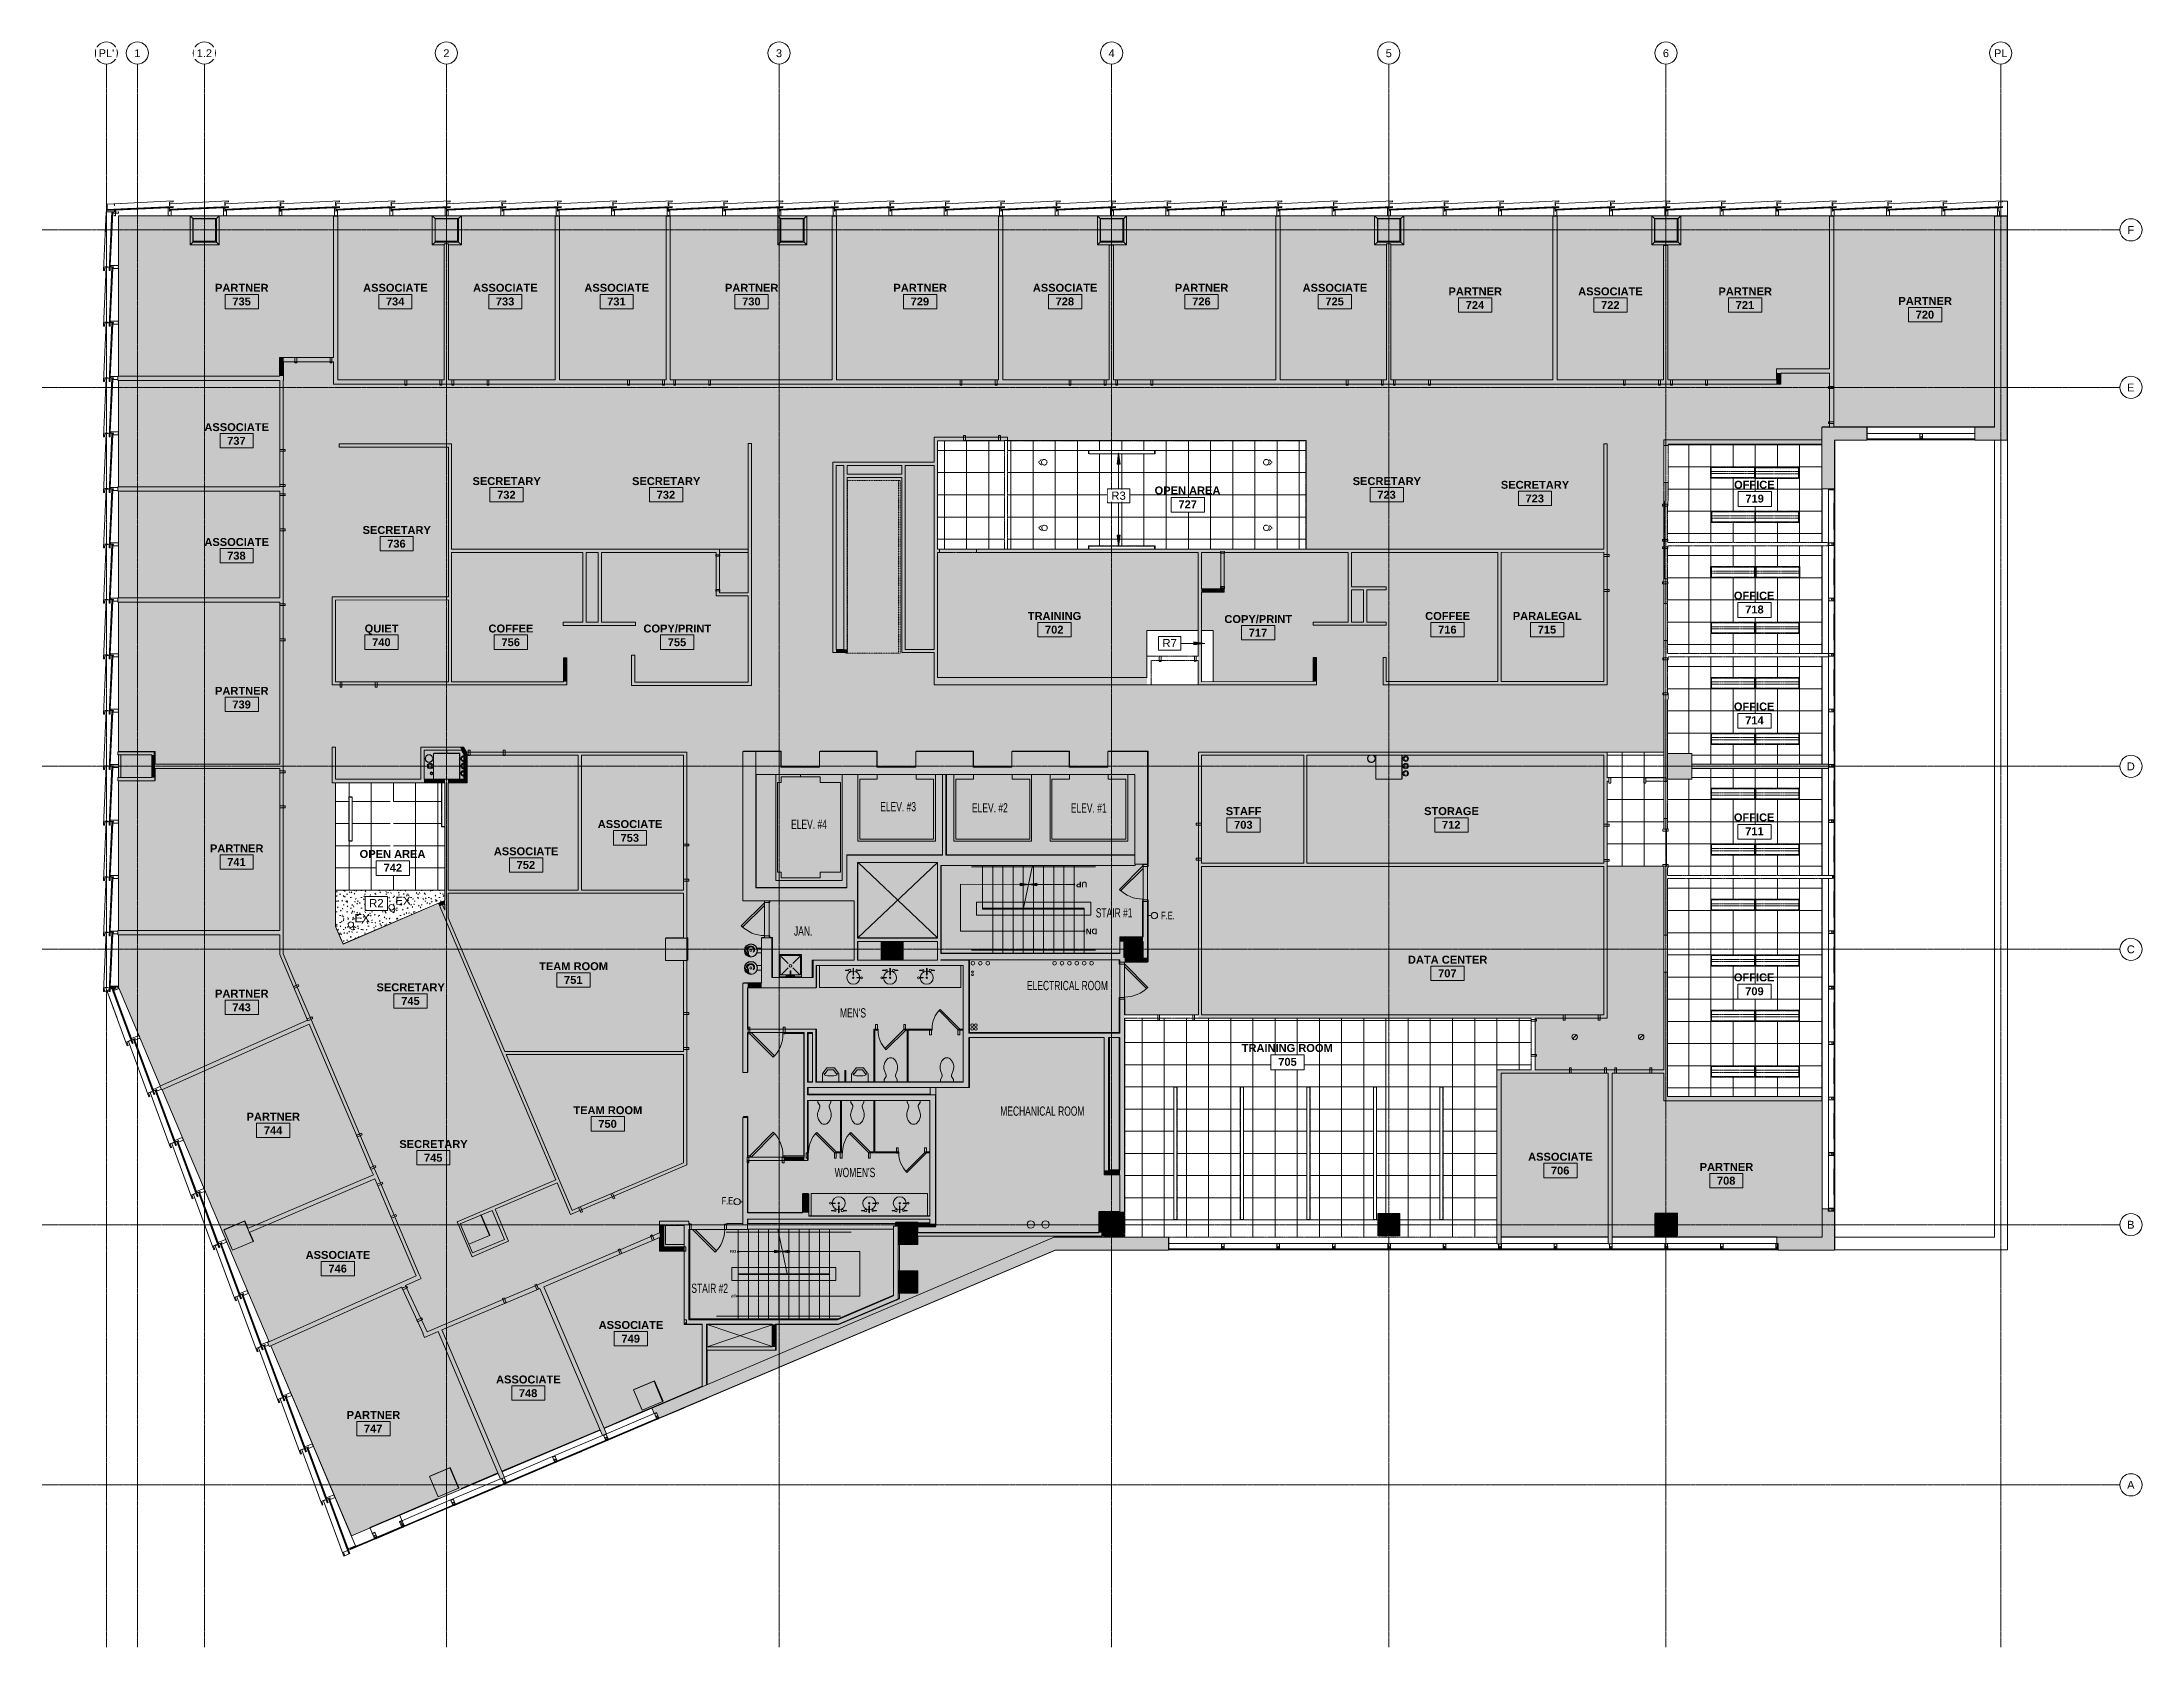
# Model space of a CAD drawing. Header units: inches. Extents: x -203 to 2853, y -968 to 768.
# Drawn here: x -203 to 2070, y -968 to 768 of the extents above; entities that cross this region are included whole.
import ezdxf

# ---------------------------------------------------------------- set-up
doc = ezdxf.new("R2010")
doc.units = ezdxf.units.IN
doc.header["$MEASUREMENT"] = 0
for name, pattern in [('Demolished', [0.1875, 0.125, -0.0625]), ('Grid Line 1_2_', [0.875, 0.5, -0.125, 0.125, -0.125]), ('Overhead 1_16_', [0.101562, 0.0625, -0.039062])]:
    doc.linetypes.add(name, pattern=pattern)
for name, color, linetype, lineweight in [('A-Anno-Bldg', 7, 'Continuous', 9), ('A-ANNO-KEYN', 231, 'Continuous', 9), ('A-AREA-IDEN', 2, 'Continuous', 9), ('A-Bldg-Patt', 7, 'Continuous', 9), ('A-CLNG', 13, 'Continuous', 13), ('A-CLNG-PATT', 13, 'Continuous', 13), ('A-COLS', 52, 'Continuous', 13), ('A-Cols-Bldg', 7, 'Continuous', 9), ('A-DETL-GENF', 92, 'Continuous', 9), ('A-DETL-THIN', 151, 'Continuous', 9), ('A-DOOR', 31, 'Continuous', 13), ('A-Door-Exst', 7, 'Continuous', 9), ('A-DOOR-FRAM', 31, 'Continuous', 20), ('A-Flor-Eqpm', 7, 'Continuous', 9), ('A-Flor-Evtr', 7, 'Continuous', 9), ('A-Flor-Pfix-Exst', 7, 'Continuous', 9), ('A-Flor-Strs-Exst', 7, 'Continuous', 9), ('A-Glaz-Exst', 7, 'Continuous', 9), ('A-WALL', 113, 'Demolished', 9), ('A-Wall-Exst', 7, 'Continuous', 9), ('A-WALL-FULL', 7, 'Continuous', 9), ('A-WALL-PATT', 111, 'Continuous', 13), ('E-LITE-EQPM', 33, 'Demolished', 9), ('E-LITE-EQPM-IDEN', 33, 'Continuous', 9), ('G-ANNO-TEXT', 231, 'Continuous', 9), ('I-WALL', 2, 'Continuous', 13), ('Jenner and Block 8fl_BB_dwg', 8, 'Continuous', 9), ('S-GRID', 1, 'Continuous', 9), ('S-GRID-IDEN', 1, 'Continuous', 9), ('S-STRS-MBND', 31, 'Continuous', 13)]:
    doc.layers.add(name, color=color, linetype=linetype, lineweight=lineweight)
doc.styles.add('Arial', font='arial.ttf', dxfattribs={"height": 8.851796})
doc.styles.add('Arial Narrow', font='ARIALN.TTF', dxfattribs={"width": 0.8, "height": 8})
doc.styles.add('Arial Narrow_1', font='ARIALN.TTF', dxfattribs={"width": 0.8, "height": 10})
doc.styles.add('Arial_B', font='arialbd.ttf', dxfattribs={"height": 6.190476})
doc.styles.add('Arial_B_1', font='arialbd.ttf', dxfattribs={"height": 3.095238})
doc.styles.add('Swis721 Lt BT', font='swissl.ttf', dxfattribs={"height": 8.514638})
doc.styles.add('Swis721 Lt BT_B', font='', dxfattribs={"height": 8.583975})
doc.styles.get('Swis721 Lt BT_B').set_extended_font_data('Swis721 Lt BT', bold=True)

msp = doc.modelspace()

# ---------------------------------------------------------------- texts
at = {"layer": 'A-AREA-IDEN', "attachment_point": 2, "line_spacing_factor": 0.998538, "style": 'Swis721 Lt BT_B'}
for s, insert, char_height, width in [('PARTNER', (13.2, 506.8), 8.58, 62.748), ('ASSOCIATE', (179.5, 506.8), 8.58, 76.032), ('ASSOCIATE', (298.5, 506.8), 8.58, 76.032), ('ASSOCIATE', (419, 506.8), 8.58, 76.032), ('PARTNER', (565.1, 506.8), 8.58, 62.748), ('PARTNER', (747.5, 506.8), 8.58, 62.748), ('ASSOCIATE', (904.4, 506.8), 8.58, 76.032), ('PARTNER', (1052.1, 506.8), 8.58, 62.748), ('ASSOCIATE', (1196.4, 506.8), 8.58, 76.032), ('PARTNER', (1348.3, 502.9), 8.58, 62.748), ('ASSOCIATE', (1494.7, 502.9), 8.58, 76.032), ('PARTNER', (1640.5, 502.9), 8.58, 62.748), ('735', (13, 492), 8.58, 23.004), ('734', (179.2, 492), 8.58, 23.004), ('733', (298.2, 492), 8.58, 23.004), ('731', (418.7, 492), 8.58, 23.004), ('730', (564.8, 492), 8.58, 23.004), ('729', (747.2, 492), 8.58, 23.004), ('728', (904.1, 492), 8.58, 23.004), ('726', (1051.9, 492), 8.58, 23.004), ('725', (1196.1, 492), 8.58, 23.004), ('724', (1348, 488.1), 8.58, 23.004), ('722', (1494.5, 488.1), 8.58, 23.004), ('721', (1640.2, 488.1), 8.58, 23.004), ('PARTNER', (1835.3, 492.6), 8.58, 62.748), ('720', (1835, 477.7), 8.58, 23.004), ('ASSOCIATE', (7.7, 356), 8.58, 76.032), ('737', (7.4, 341.2), 8.58, 23.004), ('SECRETARY', (299.9, 297.6), 8.58, 79.488), ('SECRETARY', (472.6, 297.6), 8.58, 79.488), ('SECRETARY', (1252.6, 297.6), 8.58, 79.488), ('732', (299.6, 282.8), 8.58, 23.004), ('732', (472.3, 282.8), 8.58, 23.004), ('723', (1252.3, 282.8), 8.58, 23.004), ('SECRETARY', (1413, 293.6), 8.58, 79.488), ('723', (1412.7, 278.8), 8.58, 23.004), ('ASSOCIATE', (7.7, 231.7), 8.58, 76.032), ('SECRETARY', (180.9, 244.7), 8.58, 79.488), ('736', (180.6, 229.9), 8.58, 23.004), ('738', (7.4, 216.9), 8.58, 23.004), ('QUIET', (164.5, 138.1), 8.58, 40.824), ('COFFEE', (304.6, 138.1), 8.58, 54.864), ('COPY/PRINT', (484.6, 138.1), 8.58, 81.324), ('TRAINING', (892.9, 151.7), 8.58, 63.828), ('702', (892.6, 136.9), 8.58, 23.004), ('COPY/PRINT', (1113.4, 148.3), 8.58, 81.324), ('COFFEE', (1318.4, 151.7), 8.58, 54.864), ('716', (1318.1, 136.9), 8.58, 23.004), ('PARALEGAL', (1426.2, 151.7), 8.58, 79.272), ('715', (1425.9, 136.9), 8.58, 23.004), ('740', (164.3, 123.3), 8.58, 23.004), ('756', (304.3, 123.3), 8.58, 23.004), ('755', (484.3, 123.3), 8.58, 23.004), ('717', (1113.1, 133.5), 8.58, 23.004), ('PARTNER', (13.2, 70.7), 8.58, 62.748), ('739', (13, 55.9), 8.58, 23.004), ('STAFF', (1097.6, -59.5), 8.58, 41.688), ('STORAGE', (1322.6, -59.5), 8.58, 65.016), ('ASSOCIATE', (433.5, -73.5), 8.58, 76.032), ('753', (433.2, -88.4), 8.58, 23.004), ('703', (1097.3, -74.3), 8.58, 23.004), ('712', (1322.3, -74.3), 8.58, 23.004), ('PARTNER', (7.7, -99.8), 8.58, 62.748), ('ASSOCIATE', (321, -102.9), 8.58, 76.032), ('741', (7.4, -114.6), 8.58, 23.004), ('752', (320.7, -117.7), 8.58, 23.004), ('TEAM ROOM', (372.3, -227.3), 8.58, 83.592), ('DATA CENTER', (1318.4, -220.2), 8.584, 93.96), ('SECRETARY', (196, -250.1), 8.58, 79.488), ('751', (372, -242.1), 8.58, 23.004), ('707', (1318.1, -235), 8.58, 23.004), ('PARTNER', (13.2, -256.9), 8.58, 62.748), ('743', (13, -271.8), 8.58, 23.004), ('745', (195.8, -264.9), 8.58, 23.004), ('TEAM ROOM', (409.4, -383.1), 8.58, 83.592), ('PARTNER', (47.3, -390.1), 8.58, 62.748), ('744', (47.1, -404.9), 8.58, 23.004), ('750', (409.1, -397.9), 8.58, 23.004), ('SECRETARY', (220.7, -419.8), 8.58, 79.488), ('745', (220.4, -434.6), 8.58, 23.004), ('ASSOCIATE', (1440.5, -433.5), 8.58, 76.032), ('706', (1440.2, -448.4), 8.58, 23.004), ('PARTNER', (1620.2, -444.5), 8.58, 62.748), ('708', (1619.9, -459.4), 8.58, 23.004), ('ASSOCIATE', (117.3, -539.7), 8.58, 76.032), ('746', (117, -554.5), 8.58, 23.004), ('ASSOCIATE', (434.5, -615.5), 8.58, 76.032), ('749', (434.2, -630.3), 8.58, 23.004), ('ASSOCIATE', (323.4, -674.5), 8.58, 76.032), ('748', (323.1, -689.3), 8.58, 23.004), ('PARTNER', (155.7, -712.9), 8.58, 62.748), ('747', (155.4, -727.7), 8.58, 23.004)]:
    msp.add_mtext(s, dxfattribs=dict(at, insert=insert, char_height=char_height, width=width))
at = {"layer": 'E-LITE-EQPM-IDEN', "char_height": 8.85, "width": 19.656, "attachment_point": 2, "line_spacing_factor": 0.938532, "style": 'Arial'}
for insert in [(187.7, -156.3), (143.5, -175.1)]:
    msp.add_mtext('EX', dxfattribs=dict(at, insert=insert))
at = {"layer": 'G-ANNO-TEXT', "color": 7, "attachment_point": 2, "line_spacing_factor": 0.998538, "style": 'Swis721 Lt BT_B'}
for s, insert, char_height, width in [('OPEN AREA', (1036.9, 287.5), 8.58, 78.192), ('OFFICE', (1650.4, 293.7), 8.58, 49.572), ('719', (1650.7, 278.7), 8.58, 23.004), ('727', (1037.1, 272.5), 8.58, 23.004), ('OFFICE', (1650.2, 173.7), 8.58, 49.572), ('718', (1650.5, 158.7), 8.58, 23.004), ('OFFICE', (1650.2, 53.7), 8.58, 49.572), ('714', (1650.5, 38.7), 8.58, 23.004), ('OFFICE', (1650.2, -66.3), 8.58, 49.572), ('711', (1650.5, -81.3), 8.58, 23.004), ('OPEN AREA', (176.4, -105.8), 8.58, 78.192), ('742', (176.7, -120.8), 8.58, 23.004), ('OFFICE', (1650.2, -239.4), 8.58, 49.572), ('709', (1650.5, -254.4), 8.58, 23.004), ('TRAINING ROOM', (1144.8, -315.8), 8.584, 110.484), ('705', (1145.1, -330.8), 8.58, 23.004)]:
    msp.add_mtext(s, dxfattribs=dict(at, insert=insert, char_height=char_height, width=width))

# ---------------------------------------------------------------- blocks, each defined once
blk = doc.blocks.new('Single Flush - OTJ_SOLIDFLUSH_ALUM-5494578-LEVEL 7 - DEMO RCP')
at = {"layer": 'A-DOOR-FRAM', "color": 8}
for p, q in [((-20, -4), (-20, 1.75)), ((-20, 1.75), (-18, 1.75)), ((-18, -4), (-18, 1.75)), ((18.000004, -4), (18.000004, 1.75)), ((18.000004, 1.75), (20.000004, 1.75)), ((20.000004, -4), (20.000004, 1.75)), ((-20, -4), (-18, -4)), ((18.000004, -4), (20.000004, -4))]:
    blk.add_line(p, q, dxfattribs=at)
blk = doc.blocks.new('Single Flush - OTJ_SOLIDFLUSH_ALUM-4761326-LEVEL 7 - DEMO RCP')
at = {"layer": 'A-DOOR-FRAM', "color": 250, "linetype": 'Demolished'}
for p, q in [((-20, -3.4375), (-20, 2.3125)), ((-20, 2.3125), (-18, 2.3125)), ((-18, -3.4375), (-18, 2.3125)), ((18.000004, -3.4375), (18.000004, 2.3125)), ((18.000004, 2.3125), (20.000004, 2.3125)), ((20.000004, -3.4375), (20.000004, 2.3125)), ((-20, -3.4375), (-18, -3.4375)), ((18.000004, -3.4375), (20.000004, -3.4375))]:
    blk.add_line(p, q, dxfattribs=at)
blk = doc.blocks.new('Single Flush - OTJ_SOLIDFLUSH_ALUM-5610241-LEVEL 7 - DEMO RCP')
at = {"layer": 'A-DOOR-FRAM', "color": 8}
for p, q in [((-20, -3.875), (-20, 1.875)), ((-20, 1.875), (-18, 1.875)), ((-18, -3.875), (-18, 1.875)), ((18.000004, -3.875), (18.000004, 1.875)), ((18.000004, 1.875), (20.000004, 1.875)), ((20.000004, -3.875), (20.000004, 1.875)), ((-20, -3.875), (-18, -3.875)), ((18.000004, -3.875), (20.000004, -3.875))]:
    blk.add_line(p, q, dxfattribs=at)
blk = doc.blocks.new('Single Flush - OTJ_SOLIDFLUSH_ALUM-5494580-LEVEL 7 - DEMO RCP')
at = {"layer": 'A-DOOR-FRAM', "color": 8}
for p, q in [((-20, -3.875), (-20, 1.875)), ((-20, 1.875), (-18, 1.875)), ((-18, -3.875), (-18, 1.875)), ((18.000004, -3.875), (18.000004, 1.875)), ((18.000004, 1.875), (20.000004, 1.875)), ((20.000004, -3.875), (20.000004, 1.875)), ((-20, -3.875), (-18, -3.875)), ((18.000004, -3.875), (20.000004, -3.875))]:
    blk.add_line(p, q, dxfattribs=at)
blk = doc.blocks.new('Single Flush - OTJ_SOLIDFLUSH_ALUM-5494577-LEVEL 7 - DEMO RCP')
at = {"layer": 'A-DOOR-FRAM', "color": 8}
for p, q in [((-20, 4), (-20, -1.75)), ((-20, 4), (-18, 4)), ((-18, 4), (-18, -1.75)), ((18.000004, 4), (18.000004, -1.75)), ((18.000004, 4), (20.000004, 4)), ((20.000004, 4), (20.000004, -1.75)), ((-20, -1.75), (-18, -1.75)), ((18.000004, -1.75), (20.000004, -1.75))]:
    blk.add_line(p, q, dxfattribs=at)
blk = doc.blocks.new('Double Flush - Int-F-WDMF-36_ x 84_-4824208-LEVEL 7 - DEMO RCP')
at = {"layer": 'A-DOOR-FRAM', "color": 8}
for p, q in [((-20, 2.25), (-18, 2.25)), ((-20, 2.25), (-20, 1.75)), ((-20, 1.75), (-19.5, 1.75)), ((-19.5, -1.75), (-19.5, 1.75)), ((-18, -2.25), (-18, 2.25)), ((18.000004, -2.25), (18.000004, 2.25)), ((18.000004, 2.25), (20.000004, 2.25)), ((19.500004, 1.75), (20.000004, 1.75)), ((19.500004, -1.75), (19.500004, 1.75)), ((20.000004, 2.25), (20.000004, 1.75)), ((-20, -1.75), (-19.5, -1.75)), ((-20, -2.25), (-20, -1.75)), ((-20, -2.25), (-18, -2.25)), ((18.000004, -2.25), (20.000004, -2.25)), ((19.500004, -1.75), (20.000004, -1.75)), ((20.000004, -2.25), (20.000004, -1.75))]:
    blk.add_line(p, q, dxfattribs=at)
blk = doc.blocks.new('Single Flush - OTJ_SOLIDFLUSH_ALUM-5493999-LEVEL 7 - DEMO RCP')
at = {"layer": 'A-DOOR-FRAM', "color": 8}
for p, q in [((-20, -3.25), (-20, 2.5)), ((-20, 2.5), (-18, 2.5)), ((-18, -3.25), (-18, 2.5)), ((18.000004, -3.25), (18.000004, 2.5)), ((18.000004, 2.5), (20.000004, 2.5)), ((20.000004, -3.25), (20.000004, 2.5)), ((-20, -3.25), (-18, -3.25)), ((18.000004, -3.25), (20.000004, -3.25))]:
    blk.add_line(p, q, dxfattribs=at)
blk = doc.blocks.new('Single Flush - 2_7-4846041-LEVEL 7 - DEMO RCP')
at = {"layer": 'A-DOOR-FRAM', "color": 8}
for p, q in [((-16.25, -5.5), (-16.25, 0.25)), ((-16.25, 0.25), (-14.25, 0.25)), ((-14.25, -5.5), (-14.25, 0.25)), ((14.250004, -5.5), (14.250004, 0.25)), ((14.250004, 0.25), (16.250004, 0.25)), ((16.250004, -5.5), (16.250004, 0.25)), ((-16.25, -5.5), (-14.25, -5.5)), ((14.250004, -5.5), (16.250004, -5.5))]:
    blk.add_line(p, q, dxfattribs=at)
blk = doc.blocks.new('Single Flush - 2_7-4846023-LEVEL 7 - DEMO RCP')
at = {"layer": 'A-DOOR-FRAM', "color": 8}
for p, q in [((-16.25, 5.5), (-16.25, -0.25)), ((-16.25, 5.5), (-14.25, 5.5)), ((-14.25, 5.5), (-14.25, -0.25)), ((14.250004, 5.5), (14.250004, -0.25)), ((14.250004, 5.5), (16.250004, 5.5)), ((16.250004, 5.5), (16.250004, -0.25)), ((-16.25, -0.25), (-14.25, -0.25)), ((14.250004, -0.25), (16.250004, -0.25))]:
    blk.add_line(p, q, dxfattribs=at)
blk = doc.blocks.new('Single Flush - OTJ_SOLIDFLUSH_ALUM-5493997-LEVEL 7 - DEMO RCP')
at = {"layer": 'A-DOOR-FRAM', "color": 8}
for p, q in [((-20, 3.25), (-20, -2.5)), ((-20, 3.25), (-18, 3.25)), ((-18, 3.25), (-18, -2.5)), ((18.000004, 3.25), (18.000004, -2.5)), ((18.000004, 3.25), (20.000004, 3.25)), ((20.000004, 3.25), (20.000004, -2.5)), ((-20, -2.5), (-18, -2.5)), ((18.000004, -2.5), (20.000004, -2.5))]:
    blk.add_line(p, q, dxfattribs=at)
blk = doc.blocks.new('Single Flush - OTJ_SOLIDFLUSH_ALUM-4810125-LEVEL 7 - DEMO RCP')
at = {"layer": 'A-DOOR-FRAM', "color": 250, "linetype": 'Demolished'}
for p, q in [((-20, 4), (-20, -1.75)), ((-20, 4), (-18, 4)), ((-18, 4), (-18, -1.75)), ((18.000004, 4), (18.000004, -1.75)), ((18.000004, 4), (20.000004, 4)), ((20.000004, 4), (20.000004, -1.75)), ((-20, -1.75), (-18, -1.75)), ((18.000004, -1.75), (20.000004, -1.75))]:
    blk.add_line(p, q, dxfattribs=at)
blk = doc.blocks.new('Single Flush - OTJ_SOLIDFLUSH_ALUM-5493998-LEVEL 7 - DEMO RCP')
at = {"layer": 'A-DOOR-FRAM', "color": 8}
for p, q in [((-20, -3.4375), (-20, 2.3125)), ((-20, 2.3125), (-18, 2.3125)), ((-18, -3.4375), (-18, 2.3125)), ((18.000004, -3.4375), (18.000004, 2.3125)), ((18.000004, 2.3125), (20.000004, 2.3125)), ((20.000004, -3.4375), (20.000004, 2.3125)), ((-20, -3.4375), (-18, -3.4375)), ((18.000004, -3.4375), (20.000004, -3.4375))]:
    blk.add_line(p, q, dxfattribs=at)
blk = doc.blocks.new('Single Flush - OTJ_SOLIDFLUSH_ALUM-5493996-LEVEL 7 - DEMO RCP')
at = {"layer": 'A-DOOR-FRAM', "color": 8}
for p, q in [((-20, 3.4375), (-20, -2.3125)), ((-20, 3.4375), (-18, 3.4375)), ((-18, 3.4375), (-18, -2.3125)), ((18.000004, 3.4375), (18.000004, -2.3125)), ((18.000004, 3.4375), (20.000004, 3.4375)), ((20.000004, 3.4375), (20.000004, -2.3125)), ((-20, -2.3125), (-18, -2.3125)), ((18.000004, -2.3125), (20.000004, -2.3125))]:
    blk.add_line(p, q, dxfattribs=at)
blk = doc.blocks.new('Single Flush - OTJ_SOLIDFLUSH_ALUM-5611425-LEVEL 7 - DEMO RCP')
at = {"layer": 'A-DOOR-FRAM', "color": 8}
for p, q in [((-20, 3.875), (-20, -1.875)), ((-20, 3.875), (-18, 3.875)), ((-18, 3.875), (-18, -1.875)), ((18.000004, 3.875), (18.000004, -1.875)), ((18.000004, 3.875), (20.000004, 3.875)), ((20.000004, 3.875), (20.000004, -1.875)), ((-20, -1.875), (-18, -1.875)), ((18.000004, -1.875), (20.000004, -1.875))]:
    blk.add_line(p, q, dxfattribs=at)
blk = doc.blocks.new('Single Flush - OTJ_SOLIDFLUSH_ALUM-5494579-LEVEL 7 - DEMO RCP')
at = {"layer": 'A-DOOR-FRAM', "color": 8}
for p, q in [((-20, 3.875), (-20, -1.875)), ((-20, 3.875), (-18, 3.875)), ((-18, 3.875), (-18, -1.875)), ((18.000004, 3.875), (18.000004, -1.875)), ((18.000004, 3.875), (20.000004, 3.875)), ((20.000004, 3.875), (20.000004, -1.875)), ((-20, -1.875), (-18, -1.875)), ((18.000004, -1.875), (20.000004, -1.875))]:
    blk.add_line(p, q, dxfattribs=at)
blk = doc.blocks.new('Single Flush - OTJ_SOLIDFLUSH_ALUM-4972625-LEVEL 7 - DEMO RCP')
at = {"layer": 'A-DOOR-FRAM', "color": 250, "linetype": 'Demolished'}
for p, q in [((-20, -4), (-20, 1.75)), ((-20, 1.75), (-18, 1.75)), ((-18, -4), (-18, 1.75)), ((18.000004, -4), (18.000004, 1.75)), ((18.000004, 1.75), (20.000004, 1.75)), ((20.000004, -4), (20.000004, 1.75)), ((-20, -4), (-18, -4)), ((18.000004, -4), (20.000004, -4))]:
    blk.add_line(p, q, dxfattribs=at)
blk = doc.blocks.new('Single Flush - OTJ_SOLIDFLUSH_ALUM-5068677-LEVEL 7 - DEMO RCP')
at = {"layer": 'A-DOOR-FRAM', "color": 250, "linetype": 'Demolished'}
for p, q in [((-20, 4), (-20, -1.75)), ((-20, 4), (-18, 4)), ((-18, 4), (-18, -1.75)), ((18.000004, 4), (18.000004, -1.75)), ((18.000004, 4), (20.000004, 4)), ((20.000004, 4), (20.000004, -1.75)), ((-20, -1.75), (-18, -1.75)), ((18.000004, -1.75), (20.000004, -1.75))]:
    blk.add_line(p, q, dxfattribs=at)
blk = doc.blocks.new('Single Flush - OTJ_SOLIDFLUSH_ALUM-4819122-LEVEL 7 - DEMO RCP')
at = {"layer": 'A-DOOR-FRAM', "color": 250, "linetype": 'Demolished'}
for p, q in [((-20, 3.4375), (-20, -2.3125)), ((-20, 3.4375), (-18, 3.4375)), ((-18, 3.4375), (-18, -2.3125)), ((18.000004, 3.4375), (18.000004, -2.3125)), ((18.000004, 3.4375), (20.000004, 3.4375)), ((20.000004, 3.4375), (20.000004, -2.3125)), ((-20, -2.3125), (-18, -2.3125)), ((18.000004, -2.3125), (20.000004, -2.3125))]:
    blk.add_line(p, q, dxfattribs=at)
blk = doc.blocks.new('Single Flush - OTJ_SOLIDFLUSH_ALUM-4816104-LEVEL 7 - DEMO RCP')
at = {"layer": 'A-DOOR-FRAM', "color": 250, "linetype": 'Demolished'}
for p, q in [((-20, -3.4375), (-20, 2.3125)), ((-20, 2.3125), (-18, 2.3125)), ((-18, -3.4375), (-18, 2.3125)), ((18.000004, -3.4375), (18.000004, 2.3125)), ((18.000004, 2.3125), (20.000004, 2.3125)), ((20.000004, -3.4375), (20.000004, 2.3125)), ((-20, -3.4375), (-18, -3.4375)), ((18.000004, -3.4375), (20.000004, -3.4375))]:
    blk.add_line(p, q, dxfattribs=at)
blk = doc.blocks.new('Rectangular Column - 24_ x 24_-5090804-LEVEL 7 - DEMO RCP')
at = {"layer": 'A-COLS', "lineweight": 9}
blk.add_hatch(color=7, dxfattribs=at).paths.add_polyline_path([(-12, -12), (12, -12), (12, 12), (-12, 12), (-12, -11.6)], flags=0)
at = {"layer": 'A-COLS', "color": 8, "lineweight": 20}
for p, q in [((-12, 12), (12, 12)), ((-12, -12), (-12, 12)), ((12, 12), (12, -12)), ((12, -12), (-12, -12))]:
    blk.add_line(p, q, dxfattribs=at)
blk = doc.blocks.new('a-light Accolade D3- Surface Mount - 4_-0_-5099435-LEVEL 7 - DEMO RCP')
at = {"layer": 'E-LITE-EQPM', "color": 7}
for p, q in [((-24, 1.7), (-23.6, 1.7)), ((-24, 1.7), (-24, -1.8)), ((23.6, 1.7), (-23.6, 1.7)), ((-23.6, 1.7), (-23.6, 1.6)), ((-23.6, -1.8), (-23.6, 1.7)), ((-23.6, 1.6), (23.6, 1.6)), ((23.6, 1.6), (23.6, 1.7)), ((23.6, 1.7), (24, 1.7)), ((23.6, 1.7), (23.6, -1.8)), ((24, -1.8), (24, 1.7)), ((-23.6, -1.8), (-24, -1.8)), ((23.6, -1.7), (-23.6, -1.7)), ((-23.6, -1.7), (-23.6, -1.8)), ((-23.6, -1.8), (23.6, -1.8)), ((23.6, -1.8), (23.6, -1.7)), ((24, -1.8), (23.6, -1.8))]:
    blk.add_line(p, q, dxfattribs=at)
blk = doc.blocks.new('L-Recessed Circular - Wall Washer - 6_-5083336-LEVEL 7 - DEMO RCP')
at = {"layer": 'E-LITE-EQPM', "color": 55, "linetype": 'Continuous'}
for p in [(-3, -3), (3, -3)]:
    blk.add_line(p, (0, -6.4), dxfattribs=at)
for start, end in [(360, 180), (180, 360)]:
    blk.add_arc((0, 0), 3, start, end, dxfattribs=at)
blk = doc.blocks.new('a-light Accolade D3- Surface Mount - 4_-0_-V21-LEVEL 7 - DEMO RCP')
at = {"layer": 'E-LITE-EQPM', "color": 7}
for p, q in [((-23.8, 1.7), (-23.6, 1.7)), ((23.6, 1.7), (-23.6, 1.7)), ((-23.6, 1.7), (-23.6, 1.6)), ((-23.6, -1.8), (-23.6, 1.7)), ((-23.6, 1.6), (23.6, 1.6)), ((23.6, 1.6), (23.6, 1.7)), ((23.6, 1.7), (24, 1.7)), ((23.6, 1.7), (23.6, -1.8)), ((24, -1.8), (24, 1.7)), ((23.6, -1.7), (-23.6, -1.7)), ((-23.6, -1.7), (-23.6, -1.8)), ((23.6, -1.8), (23.6, -1.7))]:
    blk.add_line(p, q, dxfattribs=at)
blk = doc.blocks.new('a-light Accolade D3- Surface Mount - 6_-5338198-LEVEL 7 - DEMO RCP')
at = {"layer": 'E-LITE-EQPM', "color": 7}
for p, q in [((-36, 1.7), (-35.6, 1.7)), ((-36, 1.7), (-36, -1.8)), ((35.6, 1.7), (-35.6, 1.7)), ((-35.6, 1.7), (-35.6, 1.6)), ((-35.6, -1.8), (-35.6, 1.7)), ((-35.6, 1.6), (35.6, 1.6)), ((35.6, 1.6), (35.6, 1.7)), ((35.6, 1.7), (36, 1.7)), ((35.6, 1.7), (35.6, -1.8)), ((36, -1.8), (36, 1.7)), ((-35.6, -1.8), (-36, -1.8)), ((35.6, -1.7), (-35.6, -1.7)), ((-35.6, -1.7), (-35.6, -1.8)), ((-35.6, -1.8), (35.6, -1.8)), ((35.6, -1.8), (35.6, -1.7)), ((36, -1.8), (35.6, -1.8))]:
    blk.add_line(p, q, dxfattribs=at)
blk = doc.blocks.new('a-light Accolade D3- Surface Mount - 12_-5338565-LEVEL 7 - DEMO RCP')
at = {"layer": 'E-LITE-EQPM', "color": 7}
for p, q in [((-72, 1.7), (-71.6, 1.7)), ((-72, 1.7), (-72, -1.8)), ((71.6, 1.7), (-71.6, 1.7)), ((-71.6, 1.7), (-71.6, 1.6)), ((-71.6, -1.8), (-71.6, 1.7)), ((-71.6, 1.6), (71.6, 1.6)), ((71.6, 1.6), (71.6, 1.7)), ((71.6, 1.7), (72, 1.7)), ((71.6, 1.7), (71.6, -1.8)), ((72, -1.8), (72, 1.7)), ((-71.6, -1.8), (-72, -1.8)), ((71.6, -1.7), (-71.6, -1.7)), ((-71.6, -1.7), (-71.6, -1.8)), ((-71.6, -1.8), (71.6, -1.8)), ((71.6, -1.8), (71.6, -1.7)), ((72, -1.8), (71.6, -1.8))]:
    blk.add_line(p, q, dxfattribs=at)
blk = doc.blocks.new('L-Recessed-Axis-Day-Acrylic - 1 x 4 - SILEA-5140763-LEVEL 7 - DEMO RCP')
at = {"layer": 'E-LITE-EQPM', "color": 7}
for p, q in [((-23.3, 5.7), (-23.7, 5.7)), ((-23.7, 5.6), (-23.7, 5.7)), ((-23.7, 5.7), (-23.7, 5.6)), ((-23.7, -5.6), (-23.7, 5.6)), ((-23.3, 5.6), (-23.3, 5.7)), ((-23.3, 5.7), (-23.3, 5.6)), ((-23.3, 5.6), (-23.3, -5.6)), ((-23.3, 5.4), (23.3, 5.4)), ((-23.3, 1.2), (23.3, 1.2)), ((-23.3, 1.2), (23.3, 1.2)), ((23.7, 5.7), (23.3, 5.7)), ((23.3, 5.6), (23.3, 5.7)), ((23.3, 5.7), (23.3, 5.6)), ((23.3, -5.6), (23.3, 5.6)), ((23.7, 5.6), (23.7, 5.7)), ((23.7, 5.7), (23.7, 5.6)), ((23.7, 5.6), (23.7, -5.6)), ((-23.7, -5.6), (-23.7, -5.7)), ((-23.7, -5.7), (-23.7, -5.6)), ((-23.7, -5.7), (-23.3, -5.7)), ((-23.3, -1.2), (23.3, -1.2)), ((-23.3, -1.2), (23.3, -1.2)), ((-23.3, -5.4), (23.3, -5.4)), ((-23.3, -5.6), (-23.3, -5.7)), ((-23.3, -5.7), (-23.3, -5.6)), ((23.3, -5.6), (23.3, -5.7)), ((23.3, -5.7), (23.3, -5.6)), ((23.3, -5.7), (23.7, -5.7)), ((23.7, -5.6), (23.7, -5.7)), ((23.7, -5.7), (23.7, -5.6))]:
    blk.add_line(p, q, dxfattribs=at)
blk = doc.blocks.new('L-Recessed-Axis-Day-Acrylic - 1 x 4 - SILEA-V22-LEVEL 7 - DEMO RCP')
at = {"layer": 'E-LITE-EQPM', "color": 7}
for p, q in [((-23.3, 5.7), (-23.7, 5.7)), ((-23.7, 5.6), (-23.7, 5.7)), ((-23.7, 5.7), (-23.7, 5.6)), ((-23.7, -5.6), (-23.7, 5.6)), ((-23.3, 5.6), (-23.3, 5.7)), ((-23.3, 5.7), (-23.3, 5.6)), ((-23.3, 5.6), (-23.3, -5.6)), ((-23.3, 5.4), (23.3, 5.4)), ((-23.3, 1.2), (23.3, 1.2)), ((-23.3, 1.2), (23.3, 1.2)), ((23.7, 5.7), (23.3, 5.7)), ((23.3, 5.6), (23.3, 5.7)), ((23.3, 5.7), (23.3, 5.6)), ((23.3, -5.6), (23.3, 5.6)), ((23.7, 5.6), (23.7, 5.7)), ((23.7, 5.7), (23.7, 5.6)), ((23.7, 5.6), (23.7, -5.6)), ((-23.7, -5.6), (-23.7, -5.7)), ((-23.7, -5.7), (-23.7, -5.6)), ((-23.7, -5.7), (-23.3, -5.7)), ((-23.3, -1.2), (23.3, -1.2)), ((-23.3, -1.2), (23.3, -1.2)), ((-23.3, -5.4), (23.3, -5.4)), ((-23.3, -5.6), (-23.3, -5.7)), ((-23.3, -5.7), (-23.3, -5.6)), ((23.3, -5.6), (23.3, -5.7)), ((23.3, -5.7), (23.3, -5.6)), ((23.3, -5.7), (23.7, -5.7)), ((23.7, -5.6), (23.7, -5.7)), ((23.7, -5.7), (23.7, -5.6))]:
    blk.add_line(p, q, dxfattribs=at)
blk = doc.blocks.new('L-Recessed Circular - Wall Washer - 6_-5346382-LEVEL 7 - DEMO RCP')
at = {"layer": 'E-LITE-EQPM', "color": 7}
for p in [(-3, -3), (3, -3)]:
    blk.add_line(p, (0, -6.4), dxfattribs=at)
for start, end in [(360, 180), (180, 360)]:
    blk.add_arc((0, 0), 3, start, end, dxfattribs=at)
blk = doc.blocks.new('Single Flush - OTJ_SOLIDFLUSH_ALUM-V23-LEVEL 7 - DEMO RCP')
at = {"layer": 'A-DOOR-FRAM', "color": 250, "linetype": 'Demolished'}
for p, q in [((-20, -4), (-20, 1.75)), ((-20, 1.75), (-18, 1.75)), ((-18, -4), (-18, 1.75)), ((18.000004, -4), (18.000004, 1.75)), ((18.000004, 1.75), (20.000004, 1.75)), ((20.000004, -4), (20.000004, 1.75)), ((-20, -4), (-18, -4)), ((18.000004, -4), (20.000004, -4))]:
    blk.add_line(p, q, dxfattribs=at)
blk = doc.blocks.new('L-Recessed Circular - Downlight - 6_ EXISTING-5102174-LEVEL 7 - DEMO RCP')
at = {"layer": 'E-LITE-EQPM', "color": 55, "linetype": 'Continuous'}
for q in [(-2.1, -2.1), (2.1, 2.1)]:
    blk.add_line((0, 0), q, dxfattribs=at)
for start, end in [(360, 180), (180, 360)]:
    blk.add_arc((0, 0), 3, start, end, dxfattribs=at)
blk = doc.blocks.new('Jenner and Block 8fl_BB_dwg_sink-flat-4-5551864-LEVEL 7 - DEMO RCP')
at = {"layer": 'A-Flor-Pfix-Exst'}
for p, q in [((-0.3, -13), (-0.3, -20)), ((0.2, -13), (0.2, -20)), ((8, -9.8), (4, -9.8)), ((8, -10.2), (4, -10.2))]:
    blk.add_line(p, q, dxfattribs=at)
at = {"layer": 'A-Flor-Pfix-Exst', "flags": 128}
for points in [[(-5.2, -17.7), (-8.3, -17.7), (-8.3, -18.2), (-5.2, -18.2)], [(5, -17.7), (8, -17.7), (8, -18.2), (5, -18.2)]]:
    blk.add_lwpolyline(points, dxfattribs=at)
at = {"layer": 'A-Flor-Pfix-Exst'}
for centre, radius in [((-4, -18), 1.25), ((0, -10), 0.75), ((4, -18), 1), ((9, -10), 1)]:
    blk.add_circle(centre, radius, dxfattribs=at)
for centre, radius, start, end in [((0, -10), 7, 2.0467, 267.9533), ((0, -13), 0.25, 360, 180), ((0, -20), 0.25, 180, 360), ((0, -10), 7, 272.0467, 357.9533), ((4, -10), 0.25, 90, 270)]:
    blk.add_arc(centre, radius, start, end, dxfattribs=at)
blk = doc.blocks.new('Jenner and Block 8fl_BB_dwg_sink-flat-4-5551865-LEVEL 7 - DEMO RCP')
at = {"layer": 'A-Flor-Pfix-Exst'}
for p, q in [((-0.3, -13), (-0.3, -20)), ((0.2, -13), (0.2, -20)), ((8, -9.8), (4, -9.8)), ((8, -10.2), (4, -10.2))]:
    blk.add_line(p, q, dxfattribs=at)
at = {"layer": 'A-Flor-Pfix-Exst', "flags": 128}
for points in [[(-5.2, -17.7), (-8.3, -17.7), (-8.3, -18.2), (-5.2, -18.2)], [(5, -17.7), (8, -17.7), (8, -18.2), (5, -18.2)]]:
    blk.add_lwpolyline(points, dxfattribs=at)
at = {"layer": 'A-Flor-Pfix-Exst'}
for centre, radius in [((-4, -18), 1.25), ((0, -10), 0.75), ((4, -18), 1), ((9, -10), 1)]:
    blk.add_circle(centre, radius, dxfattribs=at)
for centre, radius, start, end in [((0, -10), 7, 2.0467, 267.9533), ((0, -13), 0.25, 360, 180), ((0, -20), 0.25, 180, 360), ((0, -10), 7, 272.0467, 357.9533), ((4, -10), 0.25, 90, 270)]:
    blk.add_arc(centre, radius, start, end, dxfattribs=at)
blk = doc.blocks.new('Jenner and Block 8fl_BB_dwg_sink-flat-4-5551866-LEVEL 7 - DEMO RCP')
at = {"layer": 'A-Flor-Pfix-Exst'}
for p, q in [((-0.3, -13), (-0.3, -20)), ((0.2, -13), (0.2, -20)), ((8, -9.8), (4, -9.8)), ((8, -10.2), (4, -10.2))]:
    blk.add_line(p, q, dxfattribs=at)
at = {"layer": 'A-Flor-Pfix-Exst', "flags": 128}
for points in [[(-5.2, -17.7), (-8.3, -17.7), (-8.3, -18.2), (-5.2, -18.2)], [(5, -17.7), (8, -17.7), (8, -18.2), (5, -18.2)]]:
    blk.add_lwpolyline(points, dxfattribs=at)
at = {"layer": 'A-Flor-Pfix-Exst'}
for centre, radius in [((-4, -18), 1.25), ((0, -10), 0.75), ((4, -18), 1), ((9, -10), 1)]:
    blk.add_circle(centre, radius, dxfattribs=at)
for centre, radius, start, end in [((0, -10), 7, 2.0467, 267.9533), ((0, -13), 0.25, 360, 180), ((0, -20), 0.25, 180, 360), ((0, -10), 7, 272.0467, 357.9533), ((4, -10), 0.25, 90, 270)]:
    blk.add_arc(centre, radius, start, end, dxfattribs=at)
blk = doc.blocks.new('Jenner and Block 8fl_BB_dwg__Dot-5551867-LEVEL 7 - DEMO RCP')
at = {"layer": 'A-Flor-Strs-Exst'}
blk.add_line((-0.5, 0), (-1, 0), dxfattribs=at)
for start, end in [(360, 180), (180, 360)]:
    blk.add_arc((0, 0), 0.25, start, end, dxfattribs=at)
blk = doc.blocks.new('Jenner and Block 8fl_BB_dwg__Dot-5551868-LEVEL 7 - DEMO RCP')
at = {"layer": 'A-Flor-Strs-Exst'}
blk.add_line((-0.5, 0), (-1, 0), dxfattribs=at)
for start, end in [(360, 180), (180, 360)]:
    blk.add_arc((0, 0), 0.25, start, end, dxfattribs=at)
blk = doc.blocks.new('Jenner and Block 8fl_BB_dwg_CW-60-5551869-LEVEL 7 - DEMO RCP')
at = {"layer": 'A-Glaz-Exst'}
for p, q in [((12.2, 3.7), (9.2, -59.6)), ((12.7, 3.8), (9.7, -59.8)), ((12.7, 3.6), (11.9, 3.7)), ((11.4, -1.2), (11.5, -1.2)), ((11.4, -1.3), (11.5, -1.3)), ((11.5, -0.2), (11.5, -1.2)), ((11.7, -0.9), (11.5, -0.9)), ((11.7, -0.9), (11.7, -0.9)), ((11.7, -0.9), (11.7, -0.9)), ((11.7, -1), (11.7, -1)), ((11.7, -1), (11.7, -1)), ((11.7, -1.1), (11.7, -1.1)), ((11.7, -1.1), (11.7, -1.1)), ((11.7, -1.2), (11.7, -1.2)), ((11.7, -1.2), (11.7, -1.2)), ((11.7, -1.3), (11.7, -1.3)), ((11.7, -1.3), (11.7, -1.3)), ((11.7, -1.4), (11.7, -1.4)), ((11.7, -1.4), (11.7, -1.4)), ((11.7, -1.5), (11.7, -1.5)), ((11.7, -1.5), (11.7, -1.5)), ((11.7, -1.6), (11.7, -1.6)), ((11.7, -1.6), (11.7, -1.6)), ((8.7, -58.7), (8.8, -58.7)), ((8.7, -58.8), (8.7, -58.8)), ((8.9, -59.1), (8.7, -59.1)), ((9, -58.4), (9, -58.4)), ((9, -58.4), (9, -58.4)), ((9, -58.5), (9, -58.5)), ((9, -58.5), (9, -58.5)), ((9, -58.6), (9, -58.6)), ((9, -58.6), (9, -58.6)), ((9, -58.7), (9, -58.7)), ((9, -58.7), (9, -58.7)), ((9, -58.8), (9, -58.8)), ((9, -58.8), (9, -58.8)), ((9, -58.9), (9, -58.9)), ((9, -58.9), (9, -58.9)), ((9, -59), (9, -59)), ((9, -59), (9, -59)), ((9, -59.1), (9, -59.1)), ((9, -59.1), (9, -59.1)), ((9, -59.6), (9.7, -59.7))]:
    blk.add_line(p, q, dxfattribs=at)
at = {"layer": 'A-Glaz-Exst', "flags": 128}
for points in [[(3, -0.2), (3.1, -0.2), (3.1, 0)], [(11.6, -0.2), (8.1, -0.2), (8.1, 0), (8.1, -0.2)], [(10, -59.8), (13, 3.8), (12.7, 3.8), (12, 3.8), (11.8, -0.3), (11.7, -1.6), (9, -58.4), (9, -59.8), (10, -59.8)], [(14.1, 0), (14.1, -0.3), (17.8, -0.3), (18, 3.8), (19, 3.8), (16, -59.8), (14.1, -59.8), (14.1, -60)], [(3, -1.6), (3, -0.2), (3, -1.6), (11.5, -1.6)], [(11.5, -0.9), (11.5, -1.2), (11.4, -1.2), (11.4, -1.2), (11.4, -1.2), (11.3, -1.2), (11.3, -1.2), (11.3, -1.3), (11.4, -1.3), (11.4, -1.3), (11.4, -1.3), (11.5, -1.3), (11.5, -1.3)], [(11.4, -1.2), (11.4, -1.2), (11.4, -1.1), (11.3, -1.1), (11.3, -1.2), (11.3, -1.2), (11.3, -1.3), (11.3, -1.3), (11.4, -1.3), (11.4, -1.3), (11.4, -1.3)], [(11.5, -1.6), (11.5, -1.3), (11.5, -1.6), (11.7, -1.6)], [(9, -58.4), (8.7, -58.4), (3, -58.4), (3, -59.8), (3, -58.4)], [(3, -59.8), (3.1, -59.8), (3.1, -60)], [(8.7, -58.8), (8.7, -59.8), (8.1, -59.8), (8.1, -60)], [(8.7, -59.1), (8.7, -58.8), (8.7, -58.8), (8.7, -58.8), (8.7, -58.8), (8.6, -58.8), (8.6, -58.7), (8.6, -58.7), (8.7, -58.7), (8.7, -58.7), (8.7, -58.7), (8.8, -58.7), (8.8, -58.4)], [(8.7, -58.8), (8.7, -58.8), (8.7, -58.8), (8.6, -58.8), (8.6, -58.8), (8.6, -58.7), (8.6, -58.7), (8.6, -58.6), (8.7, -58.7), (8.7, -58.7), (8.7, -58.7)], [(8.8, -58.7), (8.8, -58.4), (8.8, -58.7), (8.8, -58.7)]]:
    blk.add_lwpolyline(points, dxfattribs=at)
at = {"layer": 'A-Glaz-Exst'}
for centre, radius, start, end in [((11.4, -1.2), 0.0249, 177.3555, 267.3555), ((11.4, -1.2), 0.0305, 271.5516, 353.6896), ((11.4, -1.2), 0.0249, 87.3555, 177.3555), ((11.4, -1.3), 0.0305, 1.0214, 83.1594), ((11.6, 0), 0.258, 238.8655, 297.0089), ((11.6, -0.1), 0.258, 238.8655, 297.0089), ((11.6, -0.2), 0.258, 238.8655, 297.0089), ((11.6, -0.3), 0.258, 238.8655, 297.0089), ((11.6, -0.4), 0.258, 238.8655, 297.0089), ((11.6, -0.5), 0.258, 238.8655, 297.0089), ((11.6, -0.6), 0.258, 238.8655, 297.0089), ((11.5, -1.2), 0.0249, 357.3555, 87.3555), ((11.5, -1.2), 0.0249, 267.3555, 357.3555), ((11.7, -0.9), 0.0234, 267.297, 87.297), ((11.7, -0.9), 0.0234, 175.8685, 267.297), ((11.7, -1), 0.0234, 87.297, 267.297), ((11.7, -1), 0.0234, 267.297, 87.297), ((11.7, -1.1), 0.0234, 87.297, 267.297), ((11.7, -1.1), 0.0234, 267.297, 87.297), ((11.7, -1.2), 0.0234, 87.297, 267.297), ((11.7, -1.2), 0.0234, 267.297, 87.297), ((11.7, -1.2), 0.0234, 87.297, 267.297), ((11.7, -1.3), 0.0234, 267.297, 87.297), ((11.7, -1.3), 0.0234, 87.297, 267.297), ((11.7, -1.4), 0.0234, 267.297, 87.297), ((11.7, -1.4), 0.0234, 87.297, 267.297), ((11.7, -1.5), 0.0234, 267.297, 87.297), ((11.7, -1.5), 0.0234, 87.297, 267.297), ((11.7, -1.6), 0.0234, 87.297, 177.7828), ((11.7, -1.6), 0.0238, 260.3836, 353.7904), ((11.7, -1.6), 0.0234, 267.297, 1.6464), ((11.7, -1.6), 0.0234, 87.297, 177.2547), ((11.7, -1.6), 0.0234, 15.8834, 87.297), ((8.7, -58.7), 0.0249, 87.3502, 177.3502), ((8.7, -58.7), 0.0249, 177.3502, 267.3502), ((8.7, -58.7), 0.0305, 271.5463, 353.6844), ((8.7, -58.8), 0.0305, 1.0161, 83.1541), ((8.7, -58.8), 0.0249, 267.3502, 357.3502), ((8.8, -59.6), 0.34, 63.9852, 107.2002), ((8.8, -59.6), 0.34, 64.7421, 107.928), ((8.8, -59.7), 0.34, 65.4949, 108.6593), ((8.8, -59.8), 0.34, 66.2438, 109.3942), ((8.8, -60), 0.34, 67.7305, 110.8758), ((8.8, -59.9), 0.34, 67.0021, 110.133), ((8.8, -60.1), 0.34, 68.4686, 111.6228), ((8.7, -58.8), 0.0249, 357.3502, 87.3502), ((9, -58.8), 0.0234, 87.3355, 267.3355), ((9, -58.9), 0.0234, 87.3355, 267.3355), ((9, -59), 0.0234, 87.3355, 267.3355), ((9, -59.1), 0.0234, 87.3355, 193.174), ((9, -58.4), 0.0234, 190.1274, 267.3355), ((9, -58.4), 0.0238, 0.8421, 94.2489), ((9, -58.4), 0.0234, 267.3355, 87.3355), ((9, -58.5), 0.0234, 87.3355, 267.3355), ((9, -58.4), 0.0234, 190.6265, 267.3355), ((9, -58.5), 0.0234, 267.3355, 87.3355), ((9, -58.6), 0.0234, 87.3355, 267.3355), ((9, -58.6), 0.0234, 267.3355, 87.3355), ((9, -58.7), 0.0234, 87.3355, 267.3355), ((9, -58.7), 0.0234, 267.3355, 87.3355), ((9, -58.7), 0.0234, 87.3355, 267.3355), ((9, -58.8), 0.0234, 267.3355, 87.3355), ((9, -58.9), 0.0234, 267.3355, 87.3355), ((9, -59), 0.0234, 267.3355, 87.3355), ((9, -59.1), 0.0234, 267.3355, 87.3355)]:
    blk.add_arc(centre, radius, start, end, dxfattribs=at)
blk = doc.blocks.new('Jenner and Block 8fl_BB_dwg_CW-60-5551870-LEVEL 7 - DEMO RCP')
at = {"layer": 'A-Glaz-Exst'}
for p, q in [((12.2, 3.7), (9.2, -59.6)), ((12.7, 3.8), (9.7, -59.8)), ((12.7, 3.6), (11.9, 3.7)), ((3.4, -1.6), (11.5, -1.6)), ((11.4, -1.2), (11.5, -1.2)), ((11.4, -1.3), (11.5, -1.3)), ((11.5, -0.2), (11.5, -1.2)), ((11.7, -0.9), (11.5, -0.9)), ((11.7, -0.9), (11.7, -0.9)), ((11.7, -0.9), (11.7, -0.9)), ((11.7, -1), (11.7, -1)), ((11.7, -1), (11.7, -1)), ((11.7, -1.1), (11.7, -1.1)), ((11.7, -1.1), (11.7, -1.1)), ((11.7, -1.2), (11.7, -1.2)), ((11.7, -1.2), (11.7, -1.2)), ((11.7, -1.3), (11.7, -1.3)), ((11.7, -1.3), (11.7, -1.3)), ((11.7, -1.4), (11.7, -1.4)), ((11.7, -1.4), (11.7, -1.4)), ((11.7, -1.5), (11.7, -1.5)), ((11.7, -1.5), (11.7, -1.5)), ((11.7, -1.6), (11.7, -1.6)), ((11.7, -1.6), (11.7, -1.6)), ((8.7, -58.7), (8.8, -58.7)), ((8.7, -58.8), (8.7, -58.8)), ((8.9, -59.1), (8.7, -59.1)), ((9, -58.4), (9, -58.4)), ((9, -58.4), (9, -58.4)), ((9, -58.5), (9, -58.5)), ((9, -58.5), (9, -58.5)), ((9, -58.6), (9, -58.6)), ((9, -58.6), (9, -58.6)), ((9, -58.7), (9, -58.7)), ((9, -58.7), (9, -58.7)), ((9, -58.8), (9, -58.8)), ((9, -58.8), (9, -58.8)), ((9, -58.9), (9, -58.9)), ((9, -58.9), (9, -58.9)), ((9, -59), (9, -59)), ((9, -59), (9, -59)), ((9, -59.1), (9, -59.1)), ((9, -59.1), (9, -59.1)), ((9, -59.6), (9.7, -59.7))]:
    blk.add_line(p, q, dxfattribs=at)
at = {"layer": 'A-Glaz-Exst', "flags": 128}
for points in [[(11.6, -0.2), (8.1, -0.2), (8.1, 0), (8.1, -0.2)], [(10, -59.8), (13, 3.8), (12.7, 3.8), (12, 3.8), (11.8, -0.3), (11.7, -1.6), (9, -58.4), (9, -59.8), (10, -59.8)], [(14.1, 0), (14.1, -0.3), (17.8, -0.3), (18, 3.8), (19, 3.8), (16, -59.8), (14.1, -59.8), (14.1, -60)], [(11.5, -0.9), (11.5, -1.2), (11.4, -1.2), (11.4, -1.2), (11.4, -1.2), (11.3, -1.2), (11.3, -1.2), (11.3, -1.3), (11.4, -1.3), (11.4, -1.3), (11.4, -1.3), (11.5, -1.3), (11.5, -1.3)], [(11.4, -1.2), (11.4, -1.2), (11.4, -1.1), (11.3, -1.1), (11.3, -1.2), (11.3, -1.2), (11.3, -1.3), (11.3, -1.3), (11.4, -1.3), (11.4, -1.3), (11.4, -1.3)], [(11.5, -1.6), (11.5, -1.3), (11.5, -1.6), (11.7, -1.6)], [(9, -58.4), (8.7, -58.4), (3, -58.4), (3, -59.8), (3, -58.4)], [(3, -59.8), (3.1, -59.8), (3.1, -60)], [(8.7, -58.8), (8.7, -59.8), (8.1, -59.8), (8.1, -60)], [(8.7, -59.1), (8.7, -58.8), (8.7, -58.8), (8.7, -58.8), (8.7, -58.8), (8.6, -58.8), (8.6, -58.7), (8.6, -58.7), (8.7, -58.7), (8.7, -58.7), (8.7, -58.7), (8.8, -58.7), (8.8, -58.4)], [(8.7, -58.8), (8.7, -58.8), (8.7, -58.8), (8.6, -58.8), (8.6, -58.8), (8.6, -58.7), (8.6, -58.7), (8.6, -58.6), (8.7, -58.7), (8.7, -58.7), (8.7, -58.7)], [(8.8, -58.7), (8.8, -58.4), (8.8, -58.7), (8.8, -58.7)]]:
    blk.add_lwpolyline(points, dxfattribs=at)
at = {"layer": 'A-Glaz-Exst'}
for centre, radius, start, end in [((11.4, -1.2), 0.0249, 177.3555, 267.3555), ((11.4, -1.2), 0.0305, 271.5516, 353.6896), ((11.4, -1.2), 0.0249, 87.3555, 177.3555), ((11.4, -1.3), 0.0305, 1.0214, 83.1594), ((11.6, 0), 0.258, 238.8655, 297.0089), ((11.6, -0.1), 0.258, 238.8655, 297.0089), ((11.6, -0.2), 0.258, 238.8655, 297.0089), ((11.6, -0.3), 0.258, 238.8655, 297.0089), ((11.6, -0.4), 0.258, 238.8655, 297.0089), ((11.6, -0.5), 0.258, 238.8655, 297.0089), ((11.6, -0.6), 0.258, 238.8655, 297.0089), ((11.5, -1.2), 0.0249, 357.3555, 87.3555), ((11.5, -1.2), 0.0249, 267.3555, 357.3555), ((11.7, -0.9), 0.0234, 267.297, 87.297), ((11.7, -0.9), 0.0234, 175.8685, 267.297), ((11.7, -1), 0.0234, 87.297, 267.297), ((11.7, -1), 0.0234, 267.297, 87.297), ((11.7, -1.1), 0.0234, 87.297, 267.297), ((11.7, -1.1), 0.0234, 267.297, 87.297), ((11.7, -1.2), 0.0234, 87.297, 267.297), ((11.7, -1.2), 0.0234, 267.297, 87.297), ((11.7, -1.2), 0.0234, 87.297, 267.297), ((11.7, -1.3), 0.0234, 267.297, 87.297), ((11.7, -1.3), 0.0234, 87.297, 267.297), ((11.7, -1.4), 0.0234, 267.297, 87.297), ((11.7, -1.4), 0.0234, 87.297, 267.297), ((11.7, -1.5), 0.0234, 267.297, 87.297), ((11.7, -1.5), 0.0234, 87.297, 267.297), ((11.7, -1.6), 0.0234, 87.297, 177.7828), ((11.7, -1.6), 0.0238, 260.3836, 353.7904), ((11.7, -1.6), 0.0234, 267.297, 1.6464), ((11.7, -1.6), 0.0234, 87.297, 177.2547), ((11.7, -1.6), 0.0234, 15.8834, 87.297), ((8.7, -58.7), 0.0249, 87.3502, 177.3502), ((8.7, -58.7), 0.0249, 177.3502, 267.3502), ((8.7, -58.7), 0.0305, 271.5463, 353.6844), ((8.7, -58.8), 0.0305, 1.0161, 83.1541), ((8.7, -58.8), 0.0249, 267.3502, 357.3502), ((8.8, -59.6), 0.34, 63.9852, 107.2002), ((8.8, -59.6), 0.34, 64.7421, 107.928), ((8.8, -59.7), 0.34, 65.4949, 108.6593), ((8.8, -59.8), 0.34, 66.2438, 109.3942), ((8.8, -60), 0.34, 67.7305, 110.8758), ((8.8, -59.9), 0.34, 67.0021, 110.133), ((8.8, -60.1), 0.34, 68.4686, 111.6228), ((8.7, -58.8), 0.0249, 357.3502, 87.3502), ((9, -58.8), 0.0234, 87.3355, 267.3355), ((9, -58.9), 0.0234, 87.3355, 267.3355), ((9, -59), 0.0234, 87.3355, 267.3355), ((9, -59.1), 0.0234, 87.3355, 193.174), ((9, -58.4), 0.0234, 190.1274, 267.3355), ((9, -58.4), 0.0238, 0.8421, 94.2489), ((9, -58.4), 0.0234, 267.3355, 87.3355), ((9, -58.5), 0.0234, 87.3355, 267.3355), ((9, -58.4), 0.0234, 190.6265, 267.3355), ((9, -58.5), 0.0234, 267.3355, 87.3355), ((9, -58.6), 0.0234, 87.3355, 267.3355), ((9, -58.6), 0.0234, 267.3355, 87.3355), ((9, -58.7), 0.0234, 87.3355, 267.3355), ((9, -58.7), 0.0234, 267.3355, 87.3355), ((9, -58.7), 0.0234, 87.3355, 267.3355), ((9, -58.8), 0.0234, 267.3355, 87.3355), ((9, -58.9), 0.0234, 267.3355, 87.3355), ((9, -59), 0.0234, 267.3355, 87.3355), ((9, -59.1), 0.0234, 267.3355, 87.3355)]:
    blk.add_arc(centre, radius, start, end, dxfattribs=at)
blk = doc.blocks.new('Jenner and Block 8fl_BB_dwg_CW-60-V1-LEVEL 7 - DEMO RCP')
at = {"layer": 'A-Glaz-Exst'}
for p, q in [((12.2, 3.7), (9.2, -59.6)), ((12.7, 3.8), (9.7, -59.8)), ((12.7, 3.6), (11.9, 3.7)), ((11.4, -1.2), (11.5, -1.2)), ((11.4, -1.3), (11.5, -1.3)), ((11.5, -0.2), (11.5, -1.2)), ((11.7, -0.9), (11.5, -0.9)), ((11.7, -0.9), (11.7, -0.9)), ((11.7, -0.9), (11.7, -0.9)), ((11.7, -1), (11.7, -1)), ((11.7, -1), (11.7, -1)), ((11.7, -1.1), (11.7, -1.1)), ((11.7, -1.1), (11.7, -1.1)), ((11.7, -1.2), (11.7, -1.2)), ((11.7, -1.2), (11.7, -1.2)), ((11.7, -1.3), (11.7, -1.3)), ((11.7, -1.3), (11.7, -1.3)), ((11.7, -1.4), (11.7, -1.4)), ((11.7, -1.4), (11.7, -1.4)), ((11.7, -1.5), (11.7, -1.5)), ((11.7, -1.5), (11.7, -1.5)), ((11.7, -1.6), (11.7, -1.6)), ((11.7, -1.6), (11.7, -1.6)), ((8.7, -58.7), (8.8, -58.7)), ((8.7, -58.8), (8.7, -58.8)), ((8.9, -59.1), (8.7, -59.1)), ((9, -58.4), (9, -58.4)), ((9, -58.4), (9, -58.4)), ((9, -58.5), (9, -58.5)), ((9, -58.5), (9, -58.5)), ((9, -58.6), (9, -58.6)), ((9, -58.6), (9, -58.6)), ((9, -58.7), (9, -58.7)), ((9, -58.7), (9, -58.7)), ((9, -58.8), (9, -58.8)), ((9, -58.8), (9, -58.8)), ((9, -58.9), (9, -58.9)), ((9, -58.9), (9, -58.9)), ((9, -59), (9, -59)), ((9, -59), (9, -59)), ((9, -59.1), (9, -59.1)), ((9, -59.1), (9, -59.1)), ((9, -59.6), (9.7, -59.7))]:
    blk.add_line(p, q, dxfattribs=at)
at = {"layer": 'A-Glaz-Exst', "flags": 128}
for points in [[(3, -0.2), (3.1, -0.2), (3.1, 0)], [(11.6, -0.2), (8.1, -0.2), (8.1, 0), (8.1, -0.2)], [(10, -59.8), (13, 3.8), (12.7, 3.8), (12, 3.8), (11.8, -0.3), (11.7, -1.6), (9, -58.4), (9, -59.8), (10, -59.8)], [(14.1, 0), (14.1, -0.3), (17.8, -0.3), (18, 3.8), (19, 3.8), (16, -59.8), (14.1, -59.8), (14.1, -60)], [(3, -1.6), (3, -0.2), (3, -1.6), (11.5, -1.6)], [(11.5, -0.9), (11.5, -1.2), (11.4, -1.2), (11.4, -1.2), (11.4, -1.2), (11.3, -1.2), (11.3, -1.2), (11.3, -1.3), (11.4, -1.3), (11.4, -1.3), (11.4, -1.3), (11.5, -1.3), (11.5, -1.3)], [(11.4, -1.2), (11.4, -1.2), (11.4, -1.1), (11.3, -1.1), (11.3, -1.2), (11.3, -1.2), (11.3, -1.3), (11.3, -1.3), (11.4, -1.3), (11.4, -1.3), (11.4, -1.3)], [(11.5, -1.6), (11.5, -1.3), (11.5, -1.6), (11.7, -1.6)], [(9, -58.4), (8.7, -58.4), (3, -58.4), (3, -59.8), (3, -58.4)], [(3, -59.8), (3.1, -59.8), (3.1, -60)], [(8.7, -58.8), (8.7, -59.8), (8.1, -59.8), (8.1, -60)], [(8.7, -59.1), (8.7, -58.8), (8.7, -58.8), (8.7, -58.8), (8.7, -58.8), (8.6, -58.8), (8.6, -58.7), (8.6, -58.7), (8.7, -58.7), (8.7, -58.7), (8.7, -58.7), (8.8, -58.7), (8.8, -58.4)], [(8.7, -58.8), (8.7, -58.8), (8.7, -58.8), (8.6, -58.8), (8.6, -58.8), (8.6, -58.7), (8.6, -58.7), (8.6, -58.6), (8.7, -58.7), (8.7, -58.7), (8.7, -58.7)], [(8.8, -58.7), (8.8, -58.4), (8.8, -58.7), (8.8, -58.7)]]:
    blk.add_lwpolyline(points, dxfattribs=at)
at = {"layer": 'A-Glaz-Exst'}
for centre, radius, start, end in [((11.4, -1.2), 0.0249, 177.3555, 267.3555), ((11.4, -1.2), 0.0305, 271.5516, 353.6896), ((11.4, -1.2), 0.0249, 87.3555, 177.3555), ((11.4, -1.3), 0.0305, 1.0214, 83.1594), ((11.6, 0), 0.258, 238.8655, 297.0089), ((11.6, -0.1), 0.258, 238.8655, 297.0089), ((11.6, -0.2), 0.258, 238.8655, 297.0089), ((11.6, -0.3), 0.258, 238.8655, 297.0089), ((11.6, -0.4), 0.258, 238.8655, 297.0089), ((11.6, -0.5), 0.258, 238.8655, 297.0089), ((11.6, -0.6), 0.258, 238.8655, 297.0089), ((11.5, -1.2), 0.0249, 357.3555, 87.3555), ((11.5, -1.2), 0.0249, 267.3555, 357.3555), ((11.7, -0.9), 0.0234, 267.297, 87.297), ((11.7, -0.9), 0.0234, 175.8685, 267.297), ((11.7, -1), 0.0234, 87.297, 267.297), ((11.7, -1), 0.0234, 267.297, 87.297), ((11.7, -1.1), 0.0234, 87.297, 267.297), ((11.7, -1.1), 0.0234, 267.297, 87.297), ((11.7, -1.2), 0.0234, 87.297, 267.297), ((11.7, -1.2), 0.0234, 267.297, 87.297), ((11.7, -1.2), 0.0234, 87.297, 267.297), ((11.7, -1.3), 0.0234, 267.297, 87.297), ((11.7, -1.3), 0.0234, 87.297, 267.297), ((11.7, -1.4), 0.0234, 267.297, 87.297), ((11.7, -1.4), 0.0234, 87.297, 267.297), ((11.7, -1.5), 0.0234, 267.297, 87.297), ((11.7, -1.5), 0.0234, 87.297, 267.297), ((11.7, -1.6), 0.0234, 87.297, 177.7828), ((11.7, -1.6), 0.0238, 260.3836, 353.7904), ((11.7, -1.6), 0.0234, 267.297, 1.6464), ((11.7, -1.6), 0.0234, 87.297, 177.2547), ((11.7, -1.6), 0.0234, 15.8834, 87.297), ((8.7, -58.7), 0.0249, 87.3502, 177.3502), ((8.7, -58.7), 0.0249, 177.3502, 267.3502), ((8.7, -58.7), 0.0305, 271.5463, 353.6844), ((8.7, -58.8), 0.0305, 1.0161, 83.1541), ((8.7, -58.8), 0.0249, 267.3502, 357.3502), ((8.8, -59.6), 0.34, 63.9852, 107.2002), ((8.8, -59.6), 0.34, 64.7421, 107.928), ((8.8, -59.7), 0.34, 65.4949, 108.6593), ((8.8, -59.8), 0.34, 66.2438, 109.3942), ((8.8, -60), 0.34, 67.7305, 110.8758), ((8.8, -59.9), 0.34, 67.0021, 110.133), ((8.8, -60.1), 0.34, 68.4686, 111.6228), ((8.7, -58.8), 0.0249, 357.3502, 87.3502), ((9, -58.8), 0.0234, 87.3355, 267.3355), ((9, -58.9), 0.0234, 87.3355, 267.3355), ((9, -59), 0.0234, 87.3355, 267.3355), ((9, -59.1), 0.0234, 87.3355, 193.174), ((9, -58.4), 0.0234, 190.1274, 267.3355), ((9, -58.4), 0.0238, 0.8421, 94.2489), ((9, -58.4), 0.0234, 267.3355, 87.3355), ((9, -58.5), 0.0234, 87.3355, 267.3355), ((9, -58.4), 0.0234, 190.6265, 267.3355), ((9, -58.5), 0.0234, 267.3355, 87.3355), ((9, -58.6), 0.0234, 87.3355, 267.3355), ((9, -58.6), 0.0234, 267.3355, 87.3355), ((9, -58.7), 0.0234, 87.3355, 267.3355), ((9, -58.7), 0.0234, 267.3355, 87.3355), ((9, -58.7), 0.0234, 87.3355, 267.3355), ((9, -58.8), 0.0234, 267.3355, 87.3355), ((9, -58.9), 0.0234, 267.3355, 87.3355), ((9, -59), 0.0234, 267.3355, 87.3355), ((9, -59.1), 0.0234, 267.3355, 87.3355)]:
    blk.add_arc(centre, radius, start, end, dxfattribs=at)
blk = doc.blocks.new('Jenner and Block 8fl_BB_dwg_CW-60-V2-LEVEL 7 - DEMO RCP')
at = {"layer": 'A-Glaz-Exst'}
for p, q in [((12.2, 3.7), (9.2, -59.6)), ((12.7, 3.8), (9.7, -59.8)), ((12.7, 3.6), (11.9, 3.7)), ((11.4, -1.2), (11.5, -1.2)), ((11.4, -1.3), (11.5, -1.3)), ((11.5, -0.2), (11.5, -1.2)), ((11.7, -0.9), (11.5, -0.9)), ((11.7, -0.9), (11.7, -0.9)), ((11.7, -0.9), (11.7, -0.9)), ((11.7, -1), (11.7, -1)), ((11.7, -1), (11.7, -1)), ((11.7, -1.1), (11.7, -1.1)), ((11.7, -1.1), (11.7, -1.1)), ((11.7, -1.2), (11.7, -1.2)), ((11.7, -1.2), (11.7, -1.2)), ((11.7, -1.3), (11.7, -1.3)), ((11.7, -1.3), (11.7, -1.3)), ((11.7, -1.4), (11.7, -1.4)), ((11.7, -1.4), (11.7, -1.4)), ((11.7, -1.5), (11.7, -1.5)), ((11.7, -1.5), (11.7, -1.5)), ((11.7, -1.6), (11.7, -1.6)), ((11.7, -1.6), (11.7, -1.6)), ((8.7, -58.7), (8.8, -58.7)), ((8.7, -58.8), (8.7, -58.8)), ((8.9, -59.1), (8.7, -59.1)), ((9, -58.4), (9, -58.4)), ((9, -58.4), (9, -58.4)), ((9, -58.5), (9, -58.5)), ((9, -58.5), (9, -58.5)), ((9, -58.6), (9, -58.6)), ((9, -58.6), (9, -58.6)), ((9, -58.7), (9, -58.7)), ((9, -58.7), (9, -58.7)), ((9, -58.8), (9, -58.8)), ((9, -58.8), (9, -58.8)), ((9, -58.9), (9, -58.9)), ((9, -58.9), (9, -58.9)), ((9, -59), (9, -59)), ((9, -59), (9, -59)), ((9, -59.1), (9, -59.1)), ((9, -59.1), (9, -59.1)), ((9, -59.6), (9.7, -59.7))]:
    blk.add_line(p, q, dxfattribs=at)
at = {"layer": 'A-Glaz-Exst', "flags": 128}
for points in [[(3, -0.2), (3.1, -0.2), (3.1, 0)], [(11.6, -0.2), (8.1, -0.2), (8.1, 0), (8.1, -0.2)], [(10, -59.8), (13, 3.8), (12.7, 3.8), (12, 3.8), (11.8, -0.3), (11.7, -1.6), (9, -58.4), (9, -59.8), (10, -59.8)], [(14.1, 0), (14.1, -0.3), (17.8, -0.3), (18, 3.8), (19, 3.8), (16, -59.8), (14.1, -59.8), (14.1, -60)], [(3, -1.6), (3, -0.2), (3, -1.6), (11.5, -1.6)], [(11.5, -0.9), (11.5, -1.2), (11.4, -1.2), (11.4, -1.2), (11.4, -1.2), (11.3, -1.2), (11.3, -1.2), (11.3, -1.3), (11.4, -1.3), (11.4, -1.3), (11.4, -1.3), (11.5, -1.3), (11.5, -1.3)], [(11.4, -1.2), (11.4, -1.2), (11.4, -1.1), (11.3, -1.1), (11.3, -1.2), (11.3, -1.2), (11.3, -1.3), (11.3, -1.3), (11.4, -1.3), (11.4, -1.3), (11.4, -1.3)], [(11.5, -1.6), (11.5, -1.3), (11.5, -1.6), (11.7, -1.6)], [(9, -58.4), (8.7, -58.4), (3.5, -58.4)], [(8.7, -58.8), (8.7, -59.8), (8.1, -59.8), (8.1, -60)], [(8.7, -59.1), (8.7, -58.8), (8.7, -58.8), (8.7, -58.8), (8.7, -58.8), (8.6, -58.8), (8.6, -58.7), (8.6, -58.7), (8.7, -58.7), (8.7, -58.7), (8.7, -58.7), (8.8, -58.7), (8.8, -58.4)], [(8.7, -58.8), (8.7, -58.8), (8.7, -58.8), (8.6, -58.8), (8.6, -58.8), (8.6, -58.7), (8.6, -58.7), (8.6, -58.6), (8.7, -58.7), (8.7, -58.7), (8.7, -58.7)], [(8.8, -58.7), (8.8, -58.4), (8.8, -58.7), (8.8, -58.7)]]:
    blk.add_lwpolyline(points, dxfattribs=at)
at = {"layer": 'A-Glaz-Exst'}
for centre, radius, start, end in [((11.4, -1.2), 0.0249, 177.3555, 267.3555), ((11.4, -1.2), 0.0305, 271.5516, 353.6896), ((11.4, -1.2), 0.0249, 87.3555, 177.3555), ((11.4, -1.3), 0.0305, 1.0214, 83.1594), ((11.6, 0), 0.258, 238.8655, 297.0089), ((11.6, -0.1), 0.258, 238.8655, 297.0089), ((11.6, -0.2), 0.258, 238.8655, 297.0089), ((11.6, -0.3), 0.258, 238.8655, 297.0089), ((11.6, -0.4), 0.258, 238.8655, 297.0089), ((11.6, -0.5), 0.258, 238.8655, 297.0089), ((11.6, -0.6), 0.258, 238.8655, 297.0089), ((11.5, -1.2), 0.0249, 357.3555, 87.3555), ((11.5, -1.2), 0.0249, 267.3555, 357.3555), ((11.7, -0.9), 0.0234, 267.297, 87.297), ((11.7, -0.9), 0.0234, 175.8685, 267.297), ((11.7, -1), 0.0234, 87.297, 267.297), ((11.7, -1), 0.0234, 267.297, 87.297), ((11.7, -1.1), 0.0234, 87.297, 267.297), ((11.7, -1.1), 0.0234, 267.297, 87.297), ((11.7, -1.2), 0.0234, 87.297, 267.297), ((11.7, -1.2), 0.0234, 267.297, 87.297), ((11.7, -1.2), 0.0234, 87.297, 267.297), ((11.7, -1.3), 0.0234, 267.297, 87.297), ((11.7, -1.3), 0.0234, 87.297, 267.297), ((11.7, -1.4), 0.0234, 267.297, 87.297), ((11.7, -1.4), 0.0234, 87.297, 267.297), ((11.7, -1.5), 0.0234, 267.297, 87.297), ((11.7, -1.5), 0.0234, 87.297, 267.297), ((11.7, -1.6), 0.0234, 87.297, 177.7828), ((11.7, -1.6), 0.0238, 260.3836, 353.7904), ((11.7, -1.6), 0.0234, 267.297, 1.6464), ((11.7, -1.6), 0.0234, 87.297, 177.2547), ((11.7, -1.6), 0.0234, 15.8834, 87.297), ((8.7, -58.7), 0.0249, 87.3502, 177.3502), ((8.7, -58.7), 0.0249, 177.3502, 267.3502), ((8.7, -58.7), 0.0305, 271.5463, 353.6844), ((8.7, -58.8), 0.0305, 1.0161, 83.1541), ((8.7, -58.8), 0.0249, 267.3502, 357.3502), ((8.8, -59.6), 0.34, 63.9852, 107.2002), ((8.8, -59.6), 0.34, 64.7421, 107.928), ((8.8, -59.7), 0.34, 65.4949, 108.6593), ((8.8, -59.8), 0.34, 66.2438, 109.3942), ((8.8, -60), 0.34, 67.7305, 110.8758), ((8.8, -59.9), 0.34, 67.0021, 110.133), ((8.8, -60.1), 0.34, 68.4686, 111.6228), ((8.7, -58.8), 0.0249, 357.3502, 87.3502), ((9, -58.8), 0.0234, 87.3355, 267.3355), ((9, -58.9), 0.0234, 87.3355, 267.3355), ((9, -59), 0.0234, 87.3355, 267.3355), ((9, -59.1), 0.0234, 87.3355, 193.174), ((9, -58.4), 0.0234, 190.1274, 267.3355), ((9, -58.4), 0.0238, 0.8421, 94.2489), ((9, -58.4), 0.0234, 267.3355, 87.3355), ((9, -58.5), 0.0234, 87.3355, 267.3355), ((9, -58.4), 0.0234, 190.6265, 267.3355), ((9, -58.5), 0.0234, 267.3355, 87.3355), ((9, -58.6), 0.0234, 87.3355, 267.3355), ((9, -58.6), 0.0234, 267.3355, 87.3355), ((9, -58.7), 0.0234, 87.3355, 267.3355), ((9, -58.7), 0.0234, 267.3355, 87.3355), ((9, -58.7), 0.0234, 87.3355, 267.3355), ((9, -58.8), 0.0234, 267.3355, 87.3355), ((9, -58.9), 0.0234, 267.3355, 87.3355), ((9, -59), 0.0234, 267.3355, 87.3355), ((9, -59.1), 0.0234, 267.3355, 87.3355)]:
    blk.add_arc(centre, radius, start, end, dxfattribs=at)
blk = doc.blocks.new('Jenner and Block 8fl_BB_dwg_CW-60-V3-LEVEL 7 - DEMO RCP')
at = {"layer": 'A-Glaz-Exst'}
for p, q in [((12.2, 3.7), (9.2, -59.6)), ((12.7, 3.8), (9.7, -59.8)), ((12.7, 3.6), (11.9, 3.7)), ((3.5, -1.6), (11.5, -1.6)), ((11.4, -1.2), (11.5, -1.2)), ((11.4, -1.3), (11.5, -1.3)), ((11.5, -0.2), (11.5, -1.2)), ((11.7, -0.9), (11.5, -0.9)), ((11.7, -0.9), (11.7, -0.9)), ((11.7, -0.9), (11.7, -0.9)), ((11.7, -1), (11.7, -1)), ((11.7, -1), (11.7, -1)), ((11.7, -1.1), (11.7, -1.1)), ((11.7, -1.1), (11.7, -1.1)), ((11.7, -1.2), (11.7, -1.2)), ((11.7, -1.2), (11.7, -1.2)), ((11.7, -1.3), (11.7, -1.3)), ((11.7, -1.3), (11.7, -1.3)), ((11.7, -1.4), (11.7, -1.4)), ((11.7, -1.4), (11.7, -1.4)), ((11.7, -1.5), (11.7, -1.5)), ((11.7, -1.5), (11.7, -1.5)), ((11.7, -1.6), (11.7, -1.6)), ((11.7, -1.6), (11.7, -1.6)), ((8.7, -58.7), (8.8, -58.7)), ((8.7, -58.8), (8.7, -58.8)), ((8.9, -59.1), (8.7, -59.1)), ((9, -58.4), (9, -58.4)), ((9, -58.4), (9, -58.4)), ((9, -58.5), (9, -58.5)), ((9, -58.5), (9, -58.5)), ((9, -58.6), (9, -58.6)), ((9, -58.6), (9, -58.6)), ((9, -58.7), (9, -58.7)), ((9, -58.7), (9, -58.7)), ((9, -58.8), (9, -58.8)), ((9, -58.8), (9, -58.8)), ((9, -58.9), (9, -58.9)), ((9, -58.9), (9, -58.9)), ((9, -59), (9, -59)), ((9, -59), (9, -59)), ((9, -59.1), (9, -59.1)), ((9, -59.1), (9, -59.1)), ((9, -59.6), (9.7, -59.7))]:
    blk.add_line(p, q, dxfattribs=at)
at = {"layer": 'A-Glaz-Exst', "flags": 128}
for points in [[(11.6, -0.2), (8.1, -0.2), (8.1, 0), (8.1, -0.2)], [(10, -59.8), (13, 3.8), (12.7, 3.8), (12, 3.8), (11.8, -0.3), (11.7, -1.6), (9, -58.4), (9, -59.8), (10, -59.8)], [(14.1, 0), (14.1, -0.3), (17.8, -0.3), (18, 3.8), (19, 3.8), (16, -59.8), (14.1, -59.8), (14.1, -60)], [(11.5, -0.9), (11.5, -1.2), (11.4, -1.2), (11.4, -1.2), (11.4, -1.2), (11.3, -1.2), (11.3, -1.2), (11.3, -1.3), (11.4, -1.3), (11.4, -1.3), (11.4, -1.3), (11.5, -1.3), (11.5, -1.3)], [(11.4, -1.2), (11.4, -1.2), (11.4, -1.1), (11.3, -1.1), (11.3, -1.2), (11.3, -1.2), (11.3, -1.3), (11.3, -1.3), (11.4, -1.3), (11.4, -1.3), (11.4, -1.3)], [(11.5, -1.6), (11.5, -1.3), (11.5, -1.6), (11.7, -1.6)], [(9, -58.4), (8.7, -58.4), (3, -58.4), (3, -59.8), (3, -58.4)], [(3, -59.8), (3.1, -59.8), (3.1, -60)], [(8.7, -58.8), (8.7, -59.8), (8.1, -59.8), (8.1, -60)], [(8.7, -59.1), (8.7, -58.8), (8.7, -58.8), (8.7, -58.8), (8.7, -58.8), (8.6, -58.8), (8.6, -58.7), (8.6, -58.7), (8.7, -58.7), (8.7, -58.7), (8.7, -58.7), (8.8, -58.7), (8.8, -58.4)], [(8.7, -58.8), (8.7, -58.8), (8.7, -58.8), (8.6, -58.8), (8.6, -58.8), (8.6, -58.7), (8.6, -58.7), (8.6, -58.6), (8.7, -58.7), (8.7, -58.7), (8.7, -58.7)], [(8.8, -58.7), (8.8, -58.4), (8.8, -58.7), (8.8, -58.7)]]:
    blk.add_lwpolyline(points, dxfattribs=at)
at = {"layer": 'A-Glaz-Exst'}
for centre, radius, start, end in [((11.4, -1.2), 0.0249, 177.3555, 267.3555), ((11.4, -1.2), 0.0305, 271.5516, 353.6896), ((11.4, -1.2), 0.0249, 87.3555, 177.3555), ((11.4, -1.3), 0.0305, 1.0214, 83.1594), ((11.6, 0), 0.258, 238.8655, 297.0089), ((11.6, -0.1), 0.258, 238.8655, 297.0089), ((11.6, -0.2), 0.258, 238.8655, 297.0089), ((11.6, -0.3), 0.258, 238.8655, 297.0089), ((11.6, -0.4), 0.258, 238.8655, 297.0089), ((11.6, -0.5), 0.258, 238.8655, 297.0089), ((11.6, -0.6), 0.258, 238.8655, 297.0089), ((11.5, -1.2), 0.0249, 357.3555, 87.3555), ((11.5, -1.2), 0.0249, 267.3555, 357.3555), ((11.7, -0.9), 0.0234, 267.297, 87.297), ((11.7, -0.9), 0.0234, 175.8685, 267.297), ((11.7, -1), 0.0234, 87.297, 267.297), ((11.7, -1), 0.0234, 267.297, 87.297), ((11.7, -1.1), 0.0234, 87.297, 267.297), ((11.7, -1.1), 0.0234, 267.297, 87.297), ((11.7, -1.2), 0.0234, 87.297, 267.297), ((11.7, -1.2), 0.0234, 267.297, 87.297), ((11.7, -1.2), 0.0234, 87.297, 267.297), ((11.7, -1.3), 0.0234, 267.297, 87.297), ((11.7, -1.3), 0.0234, 87.297, 267.297), ((11.7, -1.4), 0.0234, 267.297, 87.297), ((11.7, -1.4), 0.0234, 87.297, 267.297), ((11.7, -1.5), 0.0234, 267.297, 87.297), ((11.7, -1.5), 0.0234, 87.297, 267.297), ((11.7, -1.6), 0.0234, 87.297, 177.7828), ((11.7, -1.6), 0.0238, 260.3836, 353.7904), ((11.7, -1.6), 0.0234, 267.297, 1.6464), ((11.7, -1.6), 0.0234, 87.297, 177.2547), ((11.7, -1.6), 0.0234, 15.8834, 87.297), ((8.7, -58.7), 0.0249, 87.3502, 177.3502), ((8.7, -58.7), 0.0249, 177.3502, 267.3502), ((8.7, -58.7), 0.0305, 271.5463, 353.6844), ((8.7, -58.8), 0.0305, 1.0161, 83.1541), ((8.7, -58.8), 0.0249, 267.3502, 357.3502), ((8.8, -59.6), 0.34, 63.9852, 107.2002), ((8.8, -59.6), 0.34, 64.7421, 107.928), ((8.8, -59.7), 0.34, 65.4949, 108.6593), ((8.8, -59.8), 0.34, 66.2438, 109.3942), ((8.8, -60), 0.34, 67.7305, 110.8758), ((8.8, -59.9), 0.34, 67.0021, 110.133), ((8.8, -60.1), 0.34, 68.4686, 111.6228), ((8.7, -58.8), 0.0249, 357.3502, 87.3502), ((9, -58.8), 0.0234, 87.3355, 267.3355), ((9, -58.9), 0.0234, 87.3355, 267.3355), ((9, -59), 0.0234, 87.3355, 267.3355), ((9, -59.1), 0.0234, 87.3355, 193.174), ((9, -58.4), 0.0234, 190.1274, 267.3355), ((9, -58.4), 0.0238, 0.8421, 94.2489), ((9, -58.4), 0.0234, 267.3355, 87.3355), ((9, -58.5), 0.0234, 87.3355, 267.3355), ((9, -58.4), 0.0234, 190.6265, 267.3355), ((9, -58.5), 0.0234, 267.3355, 87.3355), ((9, -58.6), 0.0234, 87.3355, 267.3355), ((9, -58.6), 0.0234, 267.3355, 87.3355), ((9, -58.7), 0.0234, 87.3355, 267.3355), ((9, -58.7), 0.0234, 267.3355, 87.3355), ((9, -58.7), 0.0234, 87.3355, 267.3355), ((9, -58.8), 0.0234, 267.3355, 87.3355), ((9, -58.9), 0.0234, 267.3355, 87.3355), ((9, -59), 0.0234, 267.3355, 87.3355), ((9, -59.1), 0.0234, 267.3355, 87.3355)]:
    blk.add_arc(centre, radius, start, end, dxfattribs=at)
blk = doc.blocks.new('Jenner and Block 8fl_BB_dwg_CW-60-V4-LEVEL 7 - DEMO RCP')
at = {"layer": 'A-Glaz-Exst'}
for p, q in [((12.2, 3.7), (9.2, -59.6)), ((12.7, 3.8), (9.7, -59.8)), ((12.7, 3.6), (11.9, 3.7)), ((11.4, -1.2), (11.5, -1.2)), ((11.4, -1.3), (11.5, -1.3)), ((11.5, -0.2), (11.5, -1.2)), ((11.7, -0.9), (11.5, -0.9)), ((11.7, -0.9), (11.7, -0.9)), ((11.7, -0.9), (11.7, -0.9)), ((11.7, -1), (11.7, -1)), ((11.7, -1), (11.7, -1)), ((11.7, -1.1), (11.7, -1.1)), ((11.7, -1.1), (11.7, -1.1)), ((11.7, -1.2), (11.7, -1.2)), ((11.7, -1.2), (11.7, -1.2)), ((11.7, -1.3), (11.7, -1.3)), ((11.7, -1.3), (11.7, -1.3)), ((11.7, -1.4), (11.7, -1.4)), ((11.7, -1.4), (11.7, -1.4)), ((11.7, -1.5), (11.7, -1.5)), ((11.7, -1.5), (11.7, -1.5)), ((11.7, -1.6), (11.7, -1.6)), ((11.7, -1.6), (11.7, -1.6)), ((8.7, -58.7), (8.8, -58.7)), ((8.7, -58.8), (8.7, -58.8)), ((8.9, -59.1), (8.7, -59.1)), ((9, -58.4), (9, -58.4)), ((9, -58.4), (9, -58.4)), ((9, -58.5), (9, -58.5)), ((9, -58.5), (9, -58.5)), ((9, -58.6), (9, -58.6)), ((9, -58.6), (9, -58.6)), ((9, -58.7), (9, -58.7)), ((9, -58.7), (9, -58.7)), ((9, -58.8), (9, -58.8)), ((9, -58.8), (9, -58.8)), ((9, -58.9), (9, -58.9)), ((9, -58.9), (9, -58.9)), ((9, -59), (9, -59)), ((9, -59), (9, -59)), ((9, -59.1), (9, -59.1)), ((9, -59.1), (9, -59.1)), ((9, -59.6), (9.7, -59.7))]:
    blk.add_line(p, q, dxfattribs=at)
at = {"layer": 'A-Glaz-Exst', "flags": 128}
for points in [[(3, -0.2), (3.1, -0.2), (3.1, 0)], [(11.6, -0.2), (8.1, -0.2), (8.1, 0), (8.1, -0.2)], [(10, -59.8), (13, 3.8), (12.7, 3.8), (12, 3.8), (11.8, -0.3), (11.7, -1.6), (9, -58.4), (9, -59.8), (10, -59.8)], [(14.1, 0), (14.1, -0.3), (17.8, -0.3), (18, 3.8), (19, 3.8), (16, -59.8), (14.1, -59.8), (14.1, -60)], [(3, -1.6), (3, -0.2), (3, -1.6), (11.5, -1.6)], [(11.5, -0.9), (11.5, -1.2), (11.4, -1.2), (11.4, -1.2), (11.4, -1.2), (11.3, -1.2), (11.3, -1.2), (11.3, -1.3), (11.4, -1.3), (11.4, -1.3), (11.4, -1.3), (11.5, -1.3), (11.5, -1.3)], [(11.4, -1.2), (11.4, -1.2), (11.4, -1.1), (11.3, -1.1), (11.3, -1.2), (11.3, -1.2), (11.3, -1.3), (11.3, -1.3), (11.4, -1.3), (11.4, -1.3), (11.4, -1.3)], [(11.5, -1.6), (11.5, -1.3), (11.5, -1.6), (11.7, -1.6)], [(9, -58.4), (8.7, -58.4), (3.4, -58.4)], [(8.7, -58.8), (8.7, -59.8), (8.1, -59.8), (8.1, -60)], [(8.7, -59.1), (8.7, -58.8), (8.7, -58.8), (8.7, -58.8), (8.7, -58.8), (8.6, -58.8), (8.6, -58.7), (8.6, -58.7), (8.7, -58.7), (8.7, -58.7), (8.7, -58.7), (8.8, -58.7), (8.8, -58.4)], [(8.7, -58.8), (8.7, -58.8), (8.7, -58.8), (8.6, -58.8), (8.6, -58.8), (8.6, -58.7), (8.6, -58.7), (8.6, -58.6), (8.7, -58.7), (8.7, -58.7), (8.7, -58.7)], [(8.8, -58.7), (8.8, -58.4), (8.8, -58.7), (8.8, -58.7)]]:
    blk.add_lwpolyline(points, dxfattribs=at)
at = {"layer": 'A-Glaz-Exst'}
for centre, radius, start, end in [((11.4, -1.2), 0.0249, 177.3555, 267.3555), ((11.4, -1.2), 0.0305, 271.5516, 353.6896), ((11.4, -1.2), 0.0249, 87.3555, 177.3555), ((11.4, -1.3), 0.0305, 1.0214, 83.1594), ((11.6, 0), 0.258, 238.8655, 297.0089), ((11.6, -0.1), 0.258, 238.8655, 297.0089), ((11.6, -0.2), 0.258, 238.8655, 297.0089), ((11.6, -0.3), 0.258, 238.8655, 297.0089), ((11.6, -0.4), 0.258, 238.8655, 297.0089), ((11.6, -0.5), 0.258, 238.8655, 297.0089), ((11.6, -0.6), 0.258, 238.8655, 297.0089), ((11.5, -1.2), 0.0249, 357.3555, 87.3555), ((11.5, -1.2), 0.0249, 267.3555, 357.3555), ((11.7, -0.9), 0.0234, 267.297, 87.297), ((11.7, -0.9), 0.0234, 175.8685, 267.297), ((11.7, -1), 0.0234, 87.297, 267.297), ((11.7, -1), 0.0234, 267.297, 87.297), ((11.7, -1.1), 0.0234, 87.297, 267.297), ((11.7, -1.1), 0.0234, 267.297, 87.297), ((11.7, -1.2), 0.0234, 87.297, 267.297), ((11.7, -1.2), 0.0234, 267.297, 87.297), ((11.7, -1.2), 0.0234, 87.297, 267.297), ((11.7, -1.3), 0.0234, 267.297, 87.297), ((11.7, -1.3), 0.0234, 87.297, 267.297), ((11.7, -1.4), 0.0234, 267.297, 87.297), ((11.7, -1.4), 0.0234, 87.297, 267.297), ((11.7, -1.5), 0.0234, 267.297, 87.297), ((11.7, -1.5), 0.0234, 87.297, 267.297), ((11.7, -1.6), 0.0234, 87.297, 177.7828), ((11.7, -1.6), 0.0238, 260.3836, 353.7904), ((11.7, -1.6), 0.0234, 267.297, 1.6464), ((11.7, -1.6), 0.0234, 87.297, 177.2547), ((11.7, -1.6), 0.0234, 15.8834, 87.297), ((8.7, -58.7), 0.0249, 87.3502, 177.3502), ((8.7, -58.7), 0.0249, 177.3502, 267.3502), ((8.7, -58.7), 0.0305, 271.5463, 353.6844), ((8.7, -58.8), 0.0305, 1.0161, 83.1541), ((8.7, -58.8), 0.0249, 267.3502, 357.3502), ((8.8, -59.6), 0.34, 63.9852, 107.2002), ((8.8, -59.6), 0.34, 64.7421, 107.928), ((8.8, -59.7), 0.34, 65.4949, 108.6593), ((8.8, -59.8), 0.34, 66.2438, 109.3942), ((8.8, -60), 0.34, 67.7305, 110.8758), ((8.8, -59.9), 0.34, 67.0021, 110.133), ((8.8, -60.1), 0.34, 68.4686, 111.6228), ((8.7, -58.8), 0.0249, 357.3502, 87.3502), ((9, -58.8), 0.0234, 87.3355, 267.3355), ((9, -58.9), 0.0234, 87.3355, 267.3355), ((9, -59), 0.0234, 87.3355, 267.3355), ((9, -59.1), 0.0234, 87.3355, 193.174), ((9, -58.4), 0.0234, 190.1274, 267.3355), ((9, -58.4), 0.0238, 0.8421, 94.2489), ((9, -58.4), 0.0234, 267.3355, 87.3355), ((9, -58.5), 0.0234, 87.3355, 267.3355), ((9, -58.4), 0.0234, 190.6265, 267.3355), ((9, -58.5), 0.0234, 267.3355, 87.3355), ((9, -58.6), 0.0234, 87.3355, 267.3355), ((9, -58.6), 0.0234, 267.3355, 87.3355), ((9, -58.7), 0.0234, 87.3355, 267.3355), ((9, -58.7), 0.0234, 267.3355, 87.3355), ((9, -58.7), 0.0234, 87.3355, 267.3355), ((9, -58.8), 0.0234, 267.3355, 87.3355), ((9, -58.9), 0.0234, 267.3355, 87.3355), ((9, -59), 0.0234, 267.3355, 87.3355), ((9, -59.1), 0.0234, 267.3355, 87.3355)]:
    blk.add_arc(centre, radius, start, end, dxfattribs=at)
blk = doc.blocks.new('Jenner and Block 8fl_BB_dwg_CW-60-V5-LEVEL 7 - DEMO RCP')
at = {"layer": 'A-Glaz-Exst'}
for p, q in [((12.2, 3.7), (9.2, -59.6)), ((12.7, 3.8), (9.7, -59.8)), ((12.7, 3.6), (11.9, 3.7)), ((3.4, -1.6), (11.5, -1.6)), ((11.4, -1.2), (11.5, -1.2)), ((11.4, -1.3), (11.5, -1.3)), ((11.5, -0.2), (11.5, -1.2)), ((11.7, -0.9), (11.5, -0.9)), ((11.7, -0.9), (11.7, -0.9)), ((11.7, -0.9), (11.7, -0.9)), ((11.7, -1), (11.7, -1)), ((11.7, -1), (11.7, -1)), ((11.7, -1.1), (11.7, -1.1)), ((11.7, -1.1), (11.7, -1.1)), ((11.7, -1.2), (11.7, -1.2)), ((11.7, -1.2), (11.7, -1.2)), ((11.7, -1.3), (11.7, -1.3)), ((11.7, -1.3), (11.7, -1.3)), ((11.7, -1.4), (11.7, -1.4)), ((11.7, -1.4), (11.7, -1.4)), ((11.7, -1.5), (11.7, -1.5)), ((11.7, -1.5), (11.7, -1.5)), ((11.7, -1.6), (11.7, -1.6)), ((11.7, -1.6), (11.7, -1.6)), ((8.7, -58.7), (8.8, -58.7)), ((8.7, -58.8), (8.7, -58.8)), ((8.9, -59.1), (8.7, -59.1)), ((9, -58.4), (9, -58.4)), ((9, -58.4), (9, -58.4)), ((9, -58.5), (9, -58.5)), ((9, -58.5), (9, -58.5)), ((9, -58.6), (9, -58.6)), ((9, -58.6), (9, -58.6)), ((9, -58.7), (9, -58.7)), ((9, -58.7), (9, -58.7)), ((9, -58.8), (9, -58.8)), ((9, -58.8), (9, -58.8)), ((9, -58.9), (9, -58.9)), ((9, -58.9), (9, -58.9)), ((9, -59), (9, -59)), ((9, -59), (9, -59)), ((9, -59.1), (9, -59.1)), ((9, -59.1), (9, -59.1)), ((9, -59.6), (9.7, -59.7))]:
    blk.add_line(p, q, dxfattribs=at)
at = {"layer": 'A-Glaz-Exst', "flags": 128}
for points in [[(11.6, -0.2), (8.1, -0.2), (8.1, 0), (8.1, -0.2)], [(10, -59.8), (13, 3.8), (12.7, 3.8), (12, 3.8), (11.8, -0.3), (11.7, -1.6), (9, -58.4), (9, -59.8), (10, -59.8)], [(14.1, 0), (14.1, -0.3), (17.8, -0.3), (18, 3.8), (19, 3.8), (16, -59.8), (14.1, -59.8), (14.1, -60)], [(11.5, -0.9), (11.5, -1.2), (11.4, -1.2), (11.4, -1.2), (11.4, -1.2), (11.3, -1.2), (11.3, -1.2), (11.3, -1.3), (11.4, -1.3), (11.4, -1.3), (11.4, -1.3), (11.5, -1.3), (11.5, -1.3)], [(11.4, -1.2), (11.4, -1.2), (11.4, -1.1), (11.3, -1.1), (11.3, -1.2), (11.3, -1.2), (11.3, -1.3), (11.3, -1.3), (11.4, -1.3), (11.4, -1.3), (11.4, -1.3)], [(11.5, -1.6), (11.5, -1.3), (11.5, -1.6), (11.7, -1.6)], [(9, -58.4), (8.7, -58.4), (3, -58.4), (3, -59.8), (3, -58.4)], [(3, -59.8), (3.1, -59.8), (3.1, -60)], [(8.7, -58.8), (8.7, -59.8), (8.1, -59.8), (8.1, -60)], [(8.7, -59.1), (8.7, -58.8), (8.7, -58.8), (8.7, -58.8), (8.7, -58.8), (8.6, -58.8), (8.6, -58.7), (8.6, -58.7), (8.7, -58.7), (8.7, -58.7), (8.7, -58.7), (8.8, -58.7), (8.8, -58.4)], [(8.7, -58.8), (8.7, -58.8), (8.7, -58.8), (8.6, -58.8), (8.6, -58.8), (8.6, -58.7), (8.6, -58.7), (8.6, -58.6), (8.7, -58.7), (8.7, -58.7), (8.7, -58.7)], [(8.8, -58.7), (8.8, -58.4), (8.8, -58.7), (8.8, -58.7)]]:
    blk.add_lwpolyline(points, dxfattribs=at)
at = {"layer": 'A-Glaz-Exst'}
for centre, radius, start, end in [((11.4, -1.2), 0.0249, 177.3555, 267.3555), ((11.4, -1.2), 0.0305, 271.5516, 353.6896), ((11.4, -1.2), 0.0249, 87.3555, 177.3555), ((11.4, -1.3), 0.0305, 1.0214, 83.1594), ((11.6, 0), 0.258, 238.8655, 297.0089), ((11.6, -0.1), 0.258, 238.8655, 297.0089), ((11.6, -0.2), 0.258, 238.8655, 297.0089), ((11.6, -0.3), 0.258, 238.8655, 297.0089), ((11.6, -0.4), 0.258, 238.8655, 297.0089), ((11.6, -0.5), 0.258, 238.8655, 297.0089), ((11.6, -0.6), 0.258, 238.8655, 297.0089), ((11.5, -1.2), 0.0249, 357.3555, 87.3555), ((11.5, -1.2), 0.0249, 267.3555, 357.3555), ((11.7, -0.9), 0.0234, 267.297, 87.297), ((11.7, -0.9), 0.0234, 175.8685, 267.297), ((11.7, -1), 0.0234, 87.297, 267.297), ((11.7, -1), 0.0234, 267.297, 87.297), ((11.7, -1.1), 0.0234, 87.297, 267.297), ((11.7, -1.1), 0.0234, 267.297, 87.297), ((11.7, -1.2), 0.0234, 87.297, 267.297), ((11.7, -1.2), 0.0234, 267.297, 87.297), ((11.7, -1.2), 0.0234, 87.297, 267.297), ((11.7, -1.3), 0.0234, 267.297, 87.297), ((11.7, -1.3), 0.0234, 87.297, 267.297), ((11.7, -1.4), 0.0234, 267.297, 87.297), ((11.7, -1.4), 0.0234, 87.297, 267.297), ((11.7, -1.5), 0.0234, 267.297, 87.297), ((11.7, -1.5), 0.0234, 87.297, 267.297), ((11.7, -1.6), 0.0234, 87.297, 177.7828), ((11.7, -1.6), 0.0238, 260.3836, 353.7904), ((11.7, -1.6), 0.0234, 267.297, 1.6464), ((11.7, -1.6), 0.0234, 87.297, 177.2547), ((11.7, -1.6), 0.0234, 15.8834, 87.297), ((8.7, -58.7), 0.0249, 87.3502, 177.3502), ((8.7, -58.7), 0.0249, 177.3502, 267.3502), ((8.7, -58.7), 0.0305, 271.5463, 353.6844), ((8.7, -58.8), 0.0305, 1.0161, 83.1541), ((8.7, -58.8), 0.0249, 267.3502, 357.3502), ((8.8, -59.6), 0.34, 63.9852, 107.2002), ((8.8, -59.6), 0.34, 64.7421, 107.928), ((8.8, -59.7), 0.34, 65.4949, 108.6593), ((8.8, -59.8), 0.34, 66.2438, 109.3942), ((8.8, -60), 0.34, 67.7305, 110.8758), ((8.8, -59.9), 0.34, 67.0021, 110.133), ((8.8, -60.1), 0.34, 68.4686, 111.6228), ((8.7, -58.8), 0.0249, 357.3502, 87.3502), ((9, -58.8), 0.0234, 87.3355, 267.3355), ((9, -58.9), 0.0234, 87.3355, 267.3355), ((9, -59), 0.0234, 87.3355, 267.3355), ((9, -59.1), 0.0234, 87.3355, 193.174), ((9, -58.4), 0.0234, 190.1274, 267.3355), ((9, -58.4), 0.0238, 0.8421, 94.2489), ((9, -58.4), 0.0234, 267.3355, 87.3355), ((9, -58.5), 0.0234, 87.3355, 267.3355), ((9, -58.4), 0.0234, 190.6265, 267.3355), ((9, -58.5), 0.0234, 267.3355, 87.3355), ((9, -58.6), 0.0234, 87.3355, 267.3355), ((9, -58.6), 0.0234, 267.3355, 87.3355), ((9, -58.7), 0.0234, 87.3355, 267.3355), ((9, -58.7), 0.0234, 267.3355, 87.3355), ((9, -58.7), 0.0234, 87.3355, 267.3355), ((9, -58.8), 0.0234, 267.3355, 87.3355), ((9, -58.9), 0.0234, 267.3355, 87.3355), ((9, -59), 0.0234, 267.3355, 87.3355), ((9, -59.1), 0.0234, 267.3355, 87.3355)]:
    blk.add_arc(centre, radius, start, end, dxfattribs=at)
blk = doc.blocks.new('Jenner and Block 8fl_BB_dwg_CW-60-V6-LEVEL 7 - DEMO RCP')
at = {"layer": 'A-Glaz-Exst'}
for p, q in [((12.2, 3.7), (9.2, -59.6)), ((12.7, 3.8), (9.7, -59.8)), ((12.7, 3.6), (11.9, 3.7)), ((11.4, -1.2), (11.5, -1.2)), ((11.4, -1.3), (11.5, -1.3)), ((11.5, -0.2), (11.5, -1.2)), ((11.7, -0.9), (11.5, -0.9)), ((11.7, -0.9), (11.7, -0.9)), ((11.7, -0.9), (11.7, -0.9)), ((11.7, -1), (11.7, -1)), ((11.7, -1), (11.7, -1)), ((11.7, -1.1), (11.7, -1.1)), ((11.7, -1.1), (11.7, -1.1)), ((11.7, -1.2), (11.7, -1.2)), ((11.7, -1.2), (11.7, -1.2)), ((11.7, -1.3), (11.7, -1.3)), ((11.7, -1.3), (11.7, -1.3)), ((11.7, -1.4), (11.7, -1.4)), ((11.7, -1.4), (11.7, -1.4)), ((11.7, -1.5), (11.7, -1.5)), ((11.7, -1.5), (11.7, -1.5)), ((11.7, -1.6), (11.7, -1.6)), ((11.7, -1.6), (11.7, -1.6)), ((8.7, -58.7), (8.8, -58.7)), ((8.7, -58.8), (8.7, -58.8)), ((8.9, -59.1), (8.7, -59.1)), ((9, -58.4), (9, -58.4)), ((9, -58.4), (9, -58.4)), ((9, -58.5), (9, -58.5)), ((9, -58.5), (9, -58.5)), ((9, -58.6), (9, -58.6)), ((9, -58.6), (9, -58.6)), ((9, -58.7), (9, -58.7)), ((9, -58.7), (9, -58.7)), ((9, -58.8), (9, -58.8)), ((9, -58.8), (9, -58.8)), ((9, -58.9), (9, -58.9)), ((9, -58.9), (9, -58.9)), ((9, -59), (9, -59)), ((9, -59), (9, -59)), ((9, -59.1), (9, -59.1)), ((9, -59.1), (9, -59.1)), ((9, -59.6), (9.7, -59.7))]:
    blk.add_line(p, q, dxfattribs=at)
at = {"layer": 'A-Glaz-Exst', "flags": 128}
for points in [[(3, -0.2), (3.1, -0.2), (3.1, 0)], [(11.6, -0.2), (8.1, -0.2), (8.1, 0), (8.1, -0.2)], [(10, -59.8), (13, 3.8), (12.7, 3.8), (12, 3.8), (11.8, -0.3), (11.7, -1.6), (9, -58.4), (9, -59.8), (10, -59.8)], [(14.1, 0), (14.1, -0.3), (17.8, -0.3), (18, 3.8), (19, 3.8), (16, -59.8), (14.1, -59.8), (14.1, -60)], [(3, -1.6), (3, -0.2), (3, -1.6), (11.5, -1.6)], [(11.5, -0.9), (11.5, -1.2), (11.4, -1.2), (11.4, -1.2), (11.4, -1.2), (11.3, -1.2), (11.3, -1.2), (11.3, -1.3), (11.4, -1.3), (11.4, -1.3), (11.4, -1.3), (11.5, -1.3), (11.5, -1.3)], [(11.4, -1.2), (11.4, -1.2), (11.4, -1.1), (11.3, -1.1), (11.3, -1.2), (11.3, -1.2), (11.3, -1.3), (11.3, -1.3), (11.4, -1.3), (11.4, -1.3), (11.4, -1.3)], [(11.5, -1.6), (11.5, -1.3), (11.5, -1.6), (11.7, -1.6)], [(9, -58.4), (8.7, -58.4), (3.4, -58.4)], [(8.7, -58.8), (8.7, -59.8), (8.1, -59.8), (8.1, -60)], [(8.7, -59.1), (8.7, -58.8), (8.7, -58.8), (8.7, -58.8), (8.7, -58.8), (8.6, -58.8), (8.6, -58.7), (8.6, -58.7), (8.7, -58.7), (8.7, -58.7), (8.7, -58.7), (8.8, -58.7), (8.8, -58.4)], [(8.7, -58.8), (8.7, -58.8), (8.7, -58.8), (8.6, -58.8), (8.6, -58.8), (8.6, -58.7), (8.6, -58.7), (8.6, -58.6), (8.7, -58.7), (8.7, -58.7), (8.7, -58.7)], [(8.8, -58.7), (8.8, -58.4), (8.8, -58.7), (8.8, -58.7)]]:
    blk.add_lwpolyline(points, dxfattribs=at)
at = {"layer": 'A-Glaz-Exst'}
for centre, radius, start, end in [((11.4, -1.2), 0.0249, 177.3555, 267.3555), ((11.4, -1.2), 0.0305, 271.5516, 353.6896), ((11.4, -1.2), 0.0249, 87.3555, 177.3555), ((11.4, -1.3), 0.0305, 1.0214, 83.1594), ((11.6, 0), 0.258, 238.8655, 297.0089), ((11.6, -0.1), 0.258, 238.8655, 297.0089), ((11.6, -0.2), 0.258, 238.8655, 297.0089), ((11.6, -0.3), 0.258, 238.8655, 297.0089), ((11.6, -0.4), 0.258, 238.8655, 297.0089), ((11.6, -0.5), 0.258, 238.8655, 297.0089), ((11.6, -0.6), 0.258, 238.8655, 297.0089), ((11.5, -1.2), 0.0249, 357.3555, 87.3555), ((11.5, -1.2), 0.0249, 267.3555, 357.3555), ((11.7, -0.9), 0.0234, 267.297, 87.297), ((11.7, -0.9), 0.0234, 175.8685, 267.297), ((11.7, -1), 0.0234, 87.297, 267.297), ((11.7, -1), 0.0234, 267.297, 87.297), ((11.7, -1.1), 0.0234, 87.297, 267.297), ((11.7, -1.1), 0.0234, 267.297, 87.297), ((11.7, -1.2), 0.0234, 87.297, 267.297), ((11.7, -1.2), 0.0234, 267.297, 87.297), ((11.7, -1.2), 0.0234, 87.297, 267.297), ((11.7, -1.3), 0.0234, 267.297, 87.297), ((11.7, -1.3), 0.0234, 87.297, 267.297), ((11.7, -1.4), 0.0234, 267.297, 87.297), ((11.7, -1.4), 0.0234, 87.297, 267.297), ((11.7, -1.5), 0.0234, 267.297, 87.297), ((11.7, -1.5), 0.0234, 87.297, 267.297), ((11.7, -1.6), 0.0234, 87.297, 177.7828), ((11.7, -1.6), 0.0238, 260.3836, 353.7904), ((11.7, -1.6), 0.0234, 267.297, 1.6464), ((11.7, -1.6), 0.0234, 87.297, 177.2547), ((11.7, -1.6), 0.0234, 15.8834, 87.297), ((8.7, -58.7), 0.0249, 87.3502, 177.3502), ((8.7, -58.7), 0.0249, 177.3502, 267.3502), ((8.7, -58.7), 0.0305, 271.5463, 353.6844), ((8.7, -58.8), 0.0305, 1.0161, 83.1541), ((8.7, -58.8), 0.0249, 267.3502, 357.3502), ((8.8, -59.6), 0.34, 63.9852, 107.2002), ((8.8, -59.6), 0.34, 64.7421, 107.928), ((8.8, -59.7), 0.34, 65.4949, 108.6593), ((8.8, -59.8), 0.34, 66.2438, 109.3942), ((8.8, -60), 0.34, 67.7305, 110.8758), ((8.8, -59.9), 0.34, 67.0021, 110.133), ((8.8, -60.1), 0.34, 68.4686, 111.6228), ((8.7, -58.8), 0.0249, 357.3502, 87.3502), ((9, -58.8), 0.0234, 87.3355, 267.3355), ((9, -58.9), 0.0234, 87.3355, 267.3355), ((9, -59), 0.0234, 87.3355, 267.3355), ((9, -59.1), 0.0234, 87.3355, 193.174), ((9, -58.4), 0.0234, 190.1274, 267.3355), ((9, -58.4), 0.0238, 0.8421, 94.2489), ((9, -58.4), 0.0234, 267.3355, 87.3355), ((9, -58.5), 0.0234, 87.3355, 267.3355), ((9, -58.4), 0.0234, 190.6265, 267.3355), ((9, -58.5), 0.0234, 267.3355, 87.3355), ((9, -58.6), 0.0234, 87.3355, 267.3355), ((9, -58.6), 0.0234, 267.3355, 87.3355), ((9, -58.7), 0.0234, 87.3355, 267.3355), ((9, -58.7), 0.0234, 267.3355, 87.3355), ((9, -58.7), 0.0234, 87.3355, 267.3355), ((9, -58.8), 0.0234, 267.3355, 87.3355), ((9, -58.9), 0.0234, 267.3355, 87.3355), ((9, -59), 0.0234, 267.3355, 87.3355), ((9, -59.1), 0.0234, 267.3355, 87.3355)]:
    blk.add_arc(centre, radius, start, end, dxfattribs=at)
blk = doc.blocks.new('Jenner and Block 8fl_BB_dwg_CW-60-V7-LEVEL 7 - DEMO RCP')
at = {"layer": 'A-Glaz-Exst'}
for p, q in [((12.2, 3.7), (9.2, -59.6)), ((12.7, 3.8), (9.7, -59.8)), ((12.7, 3.6), (11.9, 3.7)), ((11.4, -1.2), (11.5, -1.2)), ((11.4, -1.3), (11.5, -1.3)), ((11.5, -0.2), (11.5, -1.2)), ((11.7, -0.9), (11.5, -0.9)), ((11.7, -0.9), (11.7, -0.9)), ((11.7, -0.9), (11.7, -0.9)), ((11.7, -1), (11.7, -1)), ((11.7, -1), (11.7, -1)), ((11.7, -1.1), (11.7, -1.1)), ((11.7, -1.1), (11.7, -1.1)), ((11.7, -1.2), (11.7, -1.2)), ((11.7, -1.2), (11.7, -1.2)), ((11.7, -1.3), (11.7, -1.3)), ((11.7, -1.3), (11.7, -1.3)), ((11.7, -1.4), (11.7, -1.4)), ((11.7, -1.4), (11.7, -1.4)), ((11.7, -1.5), (11.7, -1.5)), ((11.7, -1.5), (11.7, -1.5)), ((11.7, -1.6), (11.7, -1.6)), ((11.7, -1.6), (11.7, -1.6)), ((8.7, -58.7), (8.8, -58.7)), ((8.7, -58.8), (8.7, -58.8)), ((8.9, -59.1), (8.7, -59.1)), ((9, -58.4), (9, -58.4)), ((9, -58.4), (9, -58.4)), ((9, -58.5), (9, -58.5)), ((9, -58.5), (9, -58.5)), ((9, -58.6), (9, -58.6)), ((9, -58.6), (9, -58.6)), ((9, -58.7), (9, -58.7)), ((9, -58.7), (9, -58.7)), ((9, -58.8), (9, -58.8)), ((9, -58.8), (9, -58.8)), ((9, -58.9), (9, -58.9)), ((9, -58.9), (9, -58.9)), ((9, -59), (9, -59)), ((9, -59), (9, -59)), ((9, -59.1), (9, -59.1)), ((9, -59.1), (9, -59.1)), ((9, -59.6), (9.7, -59.7))]:
    blk.add_line(p, q, dxfattribs=at)
at = {"layer": 'A-Glaz-Exst', "flags": 128}
for points in [[(3, -0.2), (3.1, -0.2), (3.1, 0)], [(11.6, -0.2), (8.1, -0.2), (8.1, 0), (8.1, -0.2)], [(10, -59.8), (13, 3.8), (12.7, 3.8), (12, 3.8), (11.8, -0.3), (11.7, -1.6), (9, -58.4), (9, -59.8), (10, -59.8)], [(14.1, 0), (14.1, -0.3), (17.8, -0.3), (18, 3.8), (19, 3.8), (16, -59.8), (14.1, -59.8), (14.1, -60)], [(3, -1.6), (3, -0.2), (3, -1.6), (11.5, -1.6)], [(11.5, -0.9), (11.5, -1.2), (11.4, -1.2), (11.4, -1.2), (11.4, -1.2), (11.3, -1.2), (11.3, -1.2), (11.3, -1.3), (11.4, -1.3), (11.4, -1.3), (11.4, -1.3), (11.5, -1.3), (11.5, -1.3)], [(11.4, -1.2), (11.4, -1.2), (11.4, -1.1), (11.3, -1.1), (11.3, -1.2), (11.3, -1.2), (11.3, -1.3), (11.3, -1.3), (11.4, -1.3), (11.4, -1.3), (11.4, -1.3)], [(11.5, -1.6), (11.5, -1.3), (11.5, -1.6), (11.7, -1.6)], [(9, -58.4), (8.7, -58.4), (3.4, -58.4)], [(8.7, -58.8), (8.7, -59.8), (8.1, -59.8), (8.1, -60)], [(8.7, -59.1), (8.7, -58.8), (8.7, -58.8), (8.7, -58.8), (8.7, -58.8), (8.6, -58.8), (8.6, -58.7), (8.6, -58.7), (8.7, -58.7), (8.7, -58.7), (8.7, -58.7), (8.8, -58.7), (8.8, -58.4)], [(8.7, -58.8), (8.7, -58.8), (8.7, -58.8), (8.6, -58.8), (8.6, -58.8), (8.6, -58.7), (8.6, -58.7), (8.6, -58.6), (8.7, -58.7), (8.7, -58.7), (8.7, -58.7)], [(8.8, -58.7), (8.8, -58.4), (8.8, -58.7), (8.8, -58.7)]]:
    blk.add_lwpolyline(points, dxfattribs=at)
at = {"layer": 'A-Glaz-Exst'}
for centre, radius, start, end in [((11.4, -1.2), 0.0249, 177.3555, 267.3555), ((11.4, -1.2), 0.0305, 271.5516, 353.6896), ((11.4, -1.2), 0.0249, 87.3555, 177.3555), ((11.4, -1.3), 0.0305, 1.0214, 83.1594), ((11.6, 0), 0.258, 238.8655, 297.0089), ((11.6, -0.1), 0.258, 238.8655, 297.0089), ((11.6, -0.2), 0.258, 238.8655, 297.0089), ((11.6, -0.3), 0.258, 238.8655, 297.0089), ((11.6, -0.4), 0.258, 238.8655, 297.0089), ((11.6, -0.5), 0.258, 238.8655, 297.0089), ((11.6, -0.6), 0.258, 238.8655, 297.0089), ((11.5, -1.2), 0.0249, 357.3555, 87.3555), ((11.5, -1.2), 0.0249, 267.3555, 357.3555), ((11.7, -0.9), 0.0234, 267.297, 87.297), ((11.7, -0.9), 0.0234, 175.8685, 267.297), ((11.7, -1), 0.0234, 87.297, 267.297), ((11.7, -1), 0.0234, 267.297, 87.297), ((11.7, -1.1), 0.0234, 87.297, 267.297), ((11.7, -1.1), 0.0234, 267.297, 87.297), ((11.7, -1.2), 0.0234, 87.297, 267.297), ((11.7, -1.2), 0.0234, 267.297, 87.297), ((11.7, -1.2), 0.0234, 87.297, 267.297), ((11.7, -1.3), 0.0234, 267.297, 87.297), ((11.7, -1.3), 0.0234, 87.297, 267.297), ((11.7, -1.4), 0.0234, 267.297, 87.297), ((11.7, -1.4), 0.0234, 87.297, 267.297), ((11.7, -1.5), 0.0234, 267.297, 87.297), ((11.7, -1.5), 0.0234, 87.297, 267.297), ((11.7, -1.6), 0.0234, 87.297, 177.7828), ((11.7, -1.6), 0.0238, 260.3836, 353.7904), ((11.7, -1.6), 0.0234, 267.297, 1.6464), ((11.7, -1.6), 0.0234, 87.297, 177.2547), ((11.7, -1.6), 0.0234, 15.8834, 87.297), ((8.7, -58.7), 0.0249, 87.3502, 177.3502), ((8.7, -58.7), 0.0249, 177.3502, 267.3502), ((8.7, -58.7), 0.0305, 271.5463, 353.6844), ((8.7, -58.8), 0.0305, 1.0161, 83.1541), ((8.7, -58.8), 0.0249, 267.3502, 357.3502), ((8.8, -59.6), 0.34, 63.9852, 107.2002), ((8.8, -59.6), 0.34, 64.7421, 107.928), ((8.8, -59.7), 0.34, 65.4949, 108.6593), ((8.8, -59.8), 0.34, 66.2438, 109.3942), ((8.8, -60), 0.34, 67.7305, 110.8758), ((8.8, -59.9), 0.34, 67.0021, 110.133), ((8.8, -60.1), 0.34, 68.4686, 111.6228), ((8.7, -58.8), 0.0249, 357.3502, 87.3502), ((9, -58.8), 0.0234, 87.3355, 267.3355), ((9, -58.9), 0.0234, 87.3355, 267.3355), ((9, -59), 0.0234, 87.3355, 267.3355), ((9, -59.1), 0.0234, 87.3355, 193.174), ((9, -58.4), 0.0234, 190.1274, 267.3355), ((9, -58.4), 0.0238, 0.8421, 94.2489), ((9, -58.4), 0.0234, 267.3355, 87.3355), ((9, -58.5), 0.0234, 87.3355, 267.3355), ((9, -58.4), 0.0234, 190.6265, 267.3355), ((9, -58.5), 0.0234, 267.3355, 87.3355), ((9, -58.6), 0.0234, 87.3355, 267.3355), ((9, -58.6), 0.0234, 267.3355, 87.3355), ((9, -58.7), 0.0234, 87.3355, 267.3355), ((9, -58.7), 0.0234, 267.3355, 87.3355), ((9, -58.7), 0.0234, 87.3355, 267.3355), ((9, -58.8), 0.0234, 267.3355, 87.3355), ((9, -58.9), 0.0234, 267.3355, 87.3355), ((9, -59), 0.0234, 267.3355, 87.3355), ((9, -59.1), 0.0234, 267.3355, 87.3355)]:
    blk.add_arc(centre, radius, start, end, dxfattribs=at)
blk = doc.blocks.new('Jenner and Block 8fl_BB_dwg_CW-60-V8-LEVEL 7 - DEMO RCP')
at = {"layer": 'A-Glaz-Exst'}
for p, q in [((12.2, 3.7), (9.2, -59.6)), ((12.7, 3.8), (9.7, -59.8)), ((12.7, 3.6), (11.9, 3.7)), ((3.5, -1.6), (11.5, -1.6)), ((11.4, -1.2), (11.5, -1.2)), ((11.4, -1.3), (11.5, -1.3)), ((11.5, -0.2), (11.5, -1.2)), ((11.7, -0.9), (11.5, -0.9)), ((11.7, -0.9), (11.7, -0.9)), ((11.7, -0.9), (11.7, -0.9)), ((11.7, -1), (11.7, -1)), ((11.7, -1), (11.7, -1)), ((11.7, -1.1), (11.7, -1.1)), ((11.7, -1.1), (11.7, -1.1)), ((11.7, -1.2), (11.7, -1.2)), ((11.7, -1.2), (11.7, -1.2)), ((11.7, -1.3), (11.7, -1.3)), ((11.7, -1.3), (11.7, -1.3)), ((11.7, -1.4), (11.7, -1.4)), ((11.7, -1.4), (11.7, -1.4)), ((11.7, -1.5), (11.7, -1.5)), ((11.7, -1.5), (11.7, -1.5)), ((11.7, -1.6), (11.7, -1.6)), ((11.7, -1.6), (11.7, -1.6)), ((8.7, -58.7), (8.8, -58.7)), ((8.7, -58.8), (8.7, -58.8)), ((8.9, -59.1), (8.7, -59.1)), ((9, -58.4), (9, -58.4)), ((9, -58.4), (9, -58.4)), ((9, -58.5), (9, -58.5)), ((9, -58.5), (9, -58.5)), ((9, -58.6), (9, -58.6)), ((9, -58.6), (9, -58.6)), ((9, -58.7), (9, -58.7)), ((9, -58.7), (9, -58.7)), ((9, -58.8), (9, -58.8)), ((9, -58.8), (9, -58.8)), ((9, -58.9), (9, -58.9)), ((9, -58.9), (9, -58.9)), ((9, -59), (9, -59)), ((9, -59), (9, -59)), ((9, -59.1), (9, -59.1)), ((9, -59.1), (9, -59.1)), ((9, -59.6), (9.7, -59.7))]:
    blk.add_line(p, q, dxfattribs=at)
at = {"layer": 'A-Glaz-Exst', "flags": 128}
for points in [[(11.6, -0.2), (8.1, -0.2), (8.1, 0), (8.1, -0.2)], [(10, -59.8), (13, 3.8), (12.7, 3.8), (12, 3.8), (11.8, -0.3), (11.7, -1.6), (9, -58.4), (9, -59.8), (10, -59.8)], [(14.1, 0), (14.1, -0.3), (17.8, -0.3), (18, 3.8), (19, 3.8), (16, -59.8), (14.1, -59.8), (14.1, -60)], [(11.5, -0.9), (11.5, -1.2), (11.4, -1.2), (11.4, -1.2), (11.4, -1.2), (11.3, -1.2), (11.3, -1.2), (11.3, -1.3), (11.4, -1.3), (11.4, -1.3), (11.4, -1.3), (11.5, -1.3), (11.5, -1.3)], [(11.4, -1.2), (11.4, -1.2), (11.4, -1.1), (11.3, -1.1), (11.3, -1.2), (11.3, -1.2), (11.3, -1.3), (11.3, -1.3), (11.4, -1.3), (11.4, -1.3), (11.4, -1.3)], [(11.5, -1.6), (11.5, -1.3), (11.5, -1.6), (11.7, -1.6)], [(9, -58.4), (8.7, -58.4), (3, -58.4), (3, -59.8), (3, -58.4)], [(3, -59.8), (3.1, -59.8), (3.1, -60)], [(8.7, -58.8), (8.7, -59.8), (8.1, -59.8), (8.1, -60)], [(8.7, -59.1), (8.7, -58.8), (8.7, -58.8), (8.7, -58.8), (8.7, -58.8), (8.6, -58.8), (8.6, -58.7), (8.6, -58.7), (8.7, -58.7), (8.7, -58.7), (8.7, -58.7), (8.8, -58.7), (8.8, -58.4)], [(8.7, -58.8), (8.7, -58.8), (8.7, -58.8), (8.6, -58.8), (8.6, -58.8), (8.6, -58.7), (8.6, -58.7), (8.6, -58.6), (8.7, -58.7), (8.7, -58.7), (8.7, -58.7)], [(8.8, -58.7), (8.8, -58.4), (8.8, -58.7), (8.8, -58.7)]]:
    blk.add_lwpolyline(points, dxfattribs=at)
at = {"layer": 'A-Glaz-Exst'}
for centre, radius, start, end in [((11.4, -1.2), 0.0249, 177.3555, 267.3555), ((11.4, -1.2), 0.0305, 271.5516, 353.6896), ((11.4, -1.2), 0.0249, 87.3555, 177.3555), ((11.4, -1.3), 0.0305, 1.0214, 83.1594), ((11.6, 0), 0.258, 238.8655, 297.0089), ((11.6, -0.1), 0.258, 238.8655, 297.0089), ((11.6, -0.2), 0.258, 238.8655, 297.0089), ((11.6, -0.3), 0.258, 238.8655, 297.0089), ((11.6, -0.4), 0.258, 238.8655, 297.0089), ((11.6, -0.5), 0.258, 238.8655, 297.0089), ((11.6, -0.6), 0.258, 238.8655, 297.0089), ((11.5, -1.2), 0.0249, 357.3555, 87.3555), ((11.5, -1.2), 0.0249, 267.3555, 357.3555), ((11.7, -0.9), 0.0234, 267.297, 87.297), ((11.7, -0.9), 0.0234, 175.8685, 267.297), ((11.7, -1), 0.0234, 87.297, 267.297), ((11.7, -1), 0.0234, 267.297, 87.297), ((11.7, -1.1), 0.0234, 87.297, 267.297), ((11.7, -1.1), 0.0234, 267.297, 87.297), ((11.7, -1.2), 0.0234, 87.297, 267.297), ((11.7, -1.2), 0.0234, 267.297, 87.297), ((11.7, -1.2), 0.0234, 87.297, 267.297), ((11.7, -1.3), 0.0234, 267.297, 87.297), ((11.7, -1.3), 0.0234, 87.297, 267.297), ((11.7, -1.4), 0.0234, 267.297, 87.297), ((11.7, -1.4), 0.0234, 87.297, 267.297), ((11.7, -1.5), 0.0234, 267.297, 87.297), ((11.7, -1.5), 0.0234, 87.297, 267.297), ((11.7, -1.6), 0.0234, 87.297, 177.7828), ((11.7, -1.6), 0.0238, 260.3836, 353.7904), ((11.7, -1.6), 0.0234, 267.297, 1.6464), ((11.7, -1.6), 0.0234, 87.297, 177.2547), ((11.7, -1.6), 0.0234, 15.8834, 87.297), ((8.7, -58.7), 0.0249, 87.3502, 177.3502), ((8.7, -58.7), 0.0249, 177.3502, 267.3502), ((8.7, -58.7), 0.0305, 271.5463, 353.6844), ((8.7, -58.8), 0.0305, 1.0161, 83.1541), ((8.7, -58.8), 0.0249, 267.3502, 357.3502), ((8.8, -59.6), 0.34, 63.9852, 107.2002), ((8.8, -59.6), 0.34, 64.7421, 107.928), ((8.8, -59.7), 0.34, 65.4949, 108.6593), ((8.8, -59.8), 0.34, 66.2438, 109.3942), ((8.8, -60), 0.34, 67.7305, 110.8758), ((8.8, -59.9), 0.34, 67.0021, 110.133), ((8.8, -60.1), 0.34, 68.4686, 111.6228), ((8.7, -58.8), 0.0249, 357.3502, 87.3502), ((9, -58.8), 0.0234, 87.3355, 267.3355), ((9, -58.9), 0.0234, 87.3355, 267.3355), ((9, -59), 0.0234, 87.3355, 267.3355), ((9, -59.1), 0.0234, 87.3355, 193.174), ((9, -58.4), 0.0234, 190.1274, 267.3355), ((9, -58.4), 0.0238, 0.8421, 94.2489), ((9, -58.4), 0.0234, 267.3355, 87.3355), ((9, -58.5), 0.0234, 87.3355, 267.3355), ((9, -58.4), 0.0234, 190.6265, 267.3355), ((9, -58.5), 0.0234, 267.3355, 87.3355), ((9, -58.6), 0.0234, 87.3355, 267.3355), ((9, -58.6), 0.0234, 267.3355, 87.3355), ((9, -58.7), 0.0234, 87.3355, 267.3355), ((9, -58.7), 0.0234, 267.3355, 87.3355), ((9, -58.7), 0.0234, 87.3355, 267.3355), ((9, -58.8), 0.0234, 267.3355, 87.3355), ((9, -58.9), 0.0234, 267.3355, 87.3355), ((9, -59), 0.0234, 267.3355, 87.3355), ((9, -59.1), 0.0234, 267.3355, 87.3355)]:
    blk.add_arc(centre, radius, start, end, dxfattribs=at)
blk = doc.blocks.new('Jenner and Block 8fl_BB_dwg_CW-60-V9-LEVEL 7 - DEMO RCP')
at = {"layer": 'A-Glaz-Exst'}
for p, q in [((12.2, 3.7), (9.2, -59.6)), ((12.7, 3.8), (9.7, -59.8)), ((12.7, 3.6), (11.9, 3.7)), ((3, -1.6), (3, -1.2)), ((11.4, -1.2), (11.5, -1.2)), ((11.4, -1.3), (11.5, -1.3)), ((11.5, -0.2), (11.5, -1.2)), ((11.7, -0.9), (11.5, -0.9)), ((11.7, -0.9), (11.7, -0.9)), ((11.7, -0.9), (11.7, -0.9)), ((11.7, -1), (11.7, -1)), ((11.7, -1), (11.7, -1)), ((11.7, -1.1), (11.7, -1.1)), ((11.7, -1.1), (11.7, -1.1)), ((11.7, -1.2), (11.7, -1.2)), ((11.7, -1.2), (11.7, -1.2)), ((11.7, -1.3), (11.7, -1.3)), ((11.7, -1.3), (11.7, -1.3)), ((11.7, -1.4), (11.7, -1.4)), ((11.7, -1.4), (11.7, -1.4)), ((11.7, -1.5), (11.7, -1.5)), ((11.7, -1.5), (11.7, -1.5)), ((11.7, -1.6), (11.7, -1.6)), ((11.7, -1.6), (11.7, -1.6)), ((8.7, -58.7), (8.8, -58.7)), ((8.7, -58.8), (8.7, -58.8)), ((8.9, -59.1), (8.7, -59.1)), ((9, -58.4), (9, -58.4)), ((9, -58.4), (9, -58.4)), ((9, -58.5), (9, -58.5)), ((9, -58.5), (9, -58.5)), ((9, -58.6), (9, -58.6)), ((9, -58.6), (9, -58.6)), ((9, -58.7), (9, -58.7)), ((9, -58.7), (9, -58.7)), ((9, -58.8), (9, -58.8)), ((9, -58.8), (9, -58.8)), ((9, -58.9), (9, -58.9)), ((9, -58.9), (9, -58.9)), ((9, -59), (9, -59)), ((9, -59), (9, -59)), ((9, -59.1), (9, -59.1)), ((9, -59.1), (9, -59.1)), ((9, -59.6), (9.7, -59.7))]:
    blk.add_line(p, q, dxfattribs=at)
at = {"layer": 'A-Glaz-Exst', "flags": 128}
for points in [[(11.6, -0.2), (8.1, -0.2), (8.1, 0), (8.1, -0.2)], [(10, -59.8), (13, 3.8), (12.7, 3.8), (12, 3.8), (11.8, -0.3), (11.7, -1.6), (9, -58.4), (9, -59.8), (10, -59.8)], [(14.1, 0), (14.1, -0.3), (17.8, -0.3), (18, 3.8), (19, 3.8), (16, -59.8), (14.1, -59.8), (14.1, -60)], [(3, -1.2), (3, -1.6), (11.5, -1.6)], [(11.5, -0.9), (11.5, -1.2), (11.4, -1.2), (11.4, -1.2), (11.4, -1.2), (11.3, -1.2), (11.3, -1.2), (11.3, -1.3), (11.4, -1.3), (11.4, -1.3), (11.4, -1.3), (11.5, -1.3), (11.5, -1.3)], [(11.4, -1.2), (11.4, -1.2), (11.4, -1.1), (11.3, -1.1), (11.3, -1.2), (11.3, -1.2), (11.3, -1.3), (11.3, -1.3), (11.4, -1.3), (11.4, -1.3), (11.4, -1.3)], [(11.5, -1.6), (11.5, -1.3), (11.5, -1.6), (11.7, -1.6)], [(9, -58.4), (8.7, -58.4), (3, -58.4), (3, -59.8), (3, -58.4)], [(3, -59.8), (3.1, -59.8), (3.1, -60)], [(8.7, -58.8), (8.7, -59.8), (8.1, -59.8), (8.1, -60)], [(8.7, -59.1), (8.7, -58.8), (8.7, -58.8), (8.7, -58.8), (8.7, -58.8), (8.6, -58.8), (8.6, -58.7), (8.6, -58.7), (8.7, -58.7), (8.7, -58.7), (8.7, -58.7), (8.8, -58.7), (8.8, -58.4)], [(8.7, -58.8), (8.7, -58.8), (8.7, -58.8), (8.6, -58.8), (8.6, -58.8), (8.6, -58.7), (8.6, -58.7), (8.6, -58.6), (8.7, -58.7), (8.7, -58.7), (8.7, -58.7)], [(8.8, -58.7), (8.8, -58.4), (8.8, -58.7), (8.8, -58.7)]]:
    blk.add_lwpolyline(points, dxfattribs=at)
at = {"layer": 'A-Glaz-Exst'}
for centre, radius, start, end in [((11.4, -1.2), 0.0249, 177.3555, 267.3555), ((11.4, -1.2), 0.0305, 271.5516, 353.6896), ((11.4, -1.2), 0.0249, 87.3555, 177.3555), ((11.4, -1.3), 0.0305, 1.0214, 83.1594), ((11.6, 0), 0.258, 238.8655, 297.0089), ((11.6, -0.1), 0.258, 238.8655, 297.0089), ((11.6, -0.2), 0.258, 238.8655, 297.0089), ((11.6, -0.3), 0.258, 238.8655, 297.0089), ((11.6, -0.4), 0.258, 238.8655, 297.0089), ((11.6, -0.5), 0.258, 238.8655, 297.0089), ((11.6, -0.6), 0.258, 238.8655, 297.0089), ((11.5, -1.2), 0.0249, 357.3555, 87.3555), ((11.5, -1.2), 0.0249, 267.3555, 357.3555), ((11.7, -0.9), 0.0234, 267.297, 87.297), ((11.7, -0.9), 0.0234, 175.8685, 267.297), ((11.7, -1), 0.0234, 87.297, 267.297), ((11.7, -1), 0.0234, 267.297, 87.297), ((11.7, -1.1), 0.0234, 87.297, 267.297), ((11.7, -1.1), 0.0234, 267.297, 87.297), ((11.7, -1.2), 0.0234, 87.297, 267.297), ((11.7, -1.2), 0.0234, 267.297, 87.297), ((11.7, -1.2), 0.0234, 87.297, 267.297), ((11.7, -1.3), 0.0234, 267.297, 87.297), ((11.7, -1.3), 0.0234, 87.297, 267.297), ((11.7, -1.4), 0.0234, 267.297, 87.297), ((11.7, -1.4), 0.0234, 87.297, 267.297), ((11.7, -1.5), 0.0234, 267.297, 87.297), ((11.7, -1.5), 0.0234, 87.297, 267.297), ((11.7, -1.6), 0.0234, 87.297, 177.7828), ((11.7, -1.6), 0.0238, 260.3836, 353.7904), ((11.7, -1.6), 0.0234, 267.297, 1.6464), ((11.7, -1.6), 0.0234, 87.297, 177.2547), ((11.7, -1.6), 0.0234, 15.8834, 87.297), ((8.7, -58.7), 0.0249, 87.3502, 177.3502), ((8.7, -58.7), 0.0249, 177.3502, 267.3502), ((8.7, -58.7), 0.0305, 271.5463, 353.6844), ((8.7, -58.8), 0.0305, 1.0161, 83.1541), ((8.7, -58.8), 0.0249, 267.3502, 357.3502), ((8.8, -59.6), 0.34, 63.9852, 107.2002), ((8.8, -59.6), 0.34, 64.7421, 107.928), ((8.8, -59.7), 0.34, 65.4949, 108.6593), ((8.8, -59.8), 0.34, 66.2438, 109.3942), ((8.8, -60), 0.34, 67.7305, 110.8758), ((8.8, -59.9), 0.34, 67.0021, 110.133), ((8.8, -60.1), 0.34, 68.4686, 111.6228), ((8.7, -58.8), 0.0249, 357.3502, 87.3502), ((9, -58.8), 0.0234, 87.3355, 267.3355), ((9, -58.9), 0.0234, 87.3355, 267.3355), ((9, -59), 0.0234, 87.3355, 267.3355), ((9, -59.1), 0.0234, 87.3355, 193.174), ((9, -58.4), 0.0234, 190.1274, 267.3355), ((9, -58.4), 0.0238, 0.8421, 94.2489), ((9, -58.4), 0.0234, 267.3355, 87.3355), ((9, -58.5), 0.0234, 87.3355, 267.3355), ((9, -58.4), 0.0234, 190.6265, 267.3355), ((9, -58.5), 0.0234, 267.3355, 87.3355), ((9, -58.6), 0.0234, 87.3355, 267.3355), ((9, -58.6), 0.0234, 267.3355, 87.3355), ((9, -58.7), 0.0234, 87.3355, 267.3355), ((9, -58.7), 0.0234, 267.3355, 87.3355), ((9, -58.7), 0.0234, 87.3355, 267.3355), ((9, -58.8), 0.0234, 267.3355, 87.3355), ((9, -58.9), 0.0234, 267.3355, 87.3355), ((9, -59), 0.0234, 267.3355, 87.3355), ((9, -59.1), 0.0234, 267.3355, 87.3355)]:
    blk.add_arc(centre, radius, start, end, dxfattribs=at)
blk = doc.blocks.new('Jenner and Block 8fl_BB_dwg_CW-60-V10-LEVEL 7 - DEMO RCP')
at = {"layer": 'A-Glaz-Exst'}
for p, q in [((12.2, 3.7), (9.2, -59.6)), ((12.7, 3.8), (9.7, -59.8)), ((12.7, 3.6), (11.9, 3.7)), ((11.4, -1.2), (11.5, -1.2)), ((11.4, -1.3), (11.5, -1.3)), ((11.5, -0.2), (11.5, -1.2)), ((11.7, -0.9), (11.5, -0.9)), ((11.7, -0.9), (11.7, -0.9)), ((11.7, -0.9), (11.7, -0.9)), ((11.7, -1), (11.7, -1)), ((11.7, -1), (11.7, -1)), ((11.7, -1.1), (11.7, -1.1)), ((11.7, -1.1), (11.7, -1.1)), ((11.7, -1.2), (11.7, -1.2)), ((11.7, -1.2), (11.7, -1.2)), ((11.7, -1.3), (11.7, -1.3)), ((11.7, -1.3), (11.7, -1.3)), ((11.7, -1.4), (11.7, -1.4)), ((11.7, -1.4), (11.7, -1.4)), ((11.7, -1.5), (11.7, -1.5)), ((11.7, -1.5), (11.7, -1.5)), ((11.7, -1.6), (11.7, -1.6)), ((11.7, -1.6), (11.7, -1.6)), ((8.7, -58.7), (8.8, -58.7)), ((8.7, -58.8), (8.7, -58.8)), ((8.9, -59.1), (8.7, -59.1)), ((9, -58.4), (9, -58.4)), ((9, -58.4), (9, -58.4)), ((9, -58.5), (9, -58.5)), ((9, -58.5), (9, -58.5)), ((9, -58.6), (9, -58.6)), ((9, -58.6), (9, -58.6)), ((9, -58.7), (9, -58.7)), ((9, -58.7), (9, -58.7)), ((9, -58.8), (9, -58.8)), ((9, -58.8), (9, -58.8)), ((9, -58.9), (9, -58.9)), ((9, -58.9), (9, -58.9)), ((9, -59), (9, -59)), ((9, -59), (9, -59)), ((9, -59.1), (9, -59.1)), ((9, -59.1), (9, -59.1)), ((9, -59.6), (9.7, -59.7))]:
    blk.add_line(p, q, dxfattribs=at)
at = {"layer": 'A-Glaz-Exst', "flags": 128}
for points in [[(3, -0.2), (3.1, -0.2), (3.1, 0)], [(11.6, -0.2), (8.1, -0.2), (8.1, 0), (8.1, -0.2)], [(10, -59.8), (13, 3.8), (12.7, 3.8), (12, 3.8), (11.8, -0.3), (11.7, -1.6), (9, -58.4), (9, -59.8), (10, -59.8)], [(14.1, 0), (14.1, -0.3), (17.8, -0.3), (18, 3.8), (19, 3.8), (16, -59.8), (14.1, -59.8), (14.1, -60)], [(3, -1.6), (3, -0.2), (3, -1.6), (11.5, -1.6)], [(11.5, -0.9), (11.5, -1.2), (11.4, -1.2), (11.4, -1.2), (11.4, -1.2), (11.3, -1.2), (11.3, -1.2), (11.3, -1.3), (11.4, -1.3), (11.4, -1.3), (11.4, -1.3), (11.5, -1.3), (11.5, -1.3)], [(11.4, -1.2), (11.4, -1.2), (11.4, -1.1), (11.3, -1.1), (11.3, -1.2), (11.3, -1.2), (11.3, -1.3), (11.3, -1.3), (11.4, -1.3), (11.4, -1.3), (11.4, -1.3)], [(11.5, -1.6), (11.5, -1.3), (11.5, -1.6), (11.7, -1.6)], [(9, -58.4), (8.7, -58.4), (4.7, -58.4)], [(8.7, -58.8), (8.7, -59.8), (8.1, -59.8), (8.1, -60)], [(8.7, -59.1), (8.7, -58.8), (8.7, -58.8), (8.7, -58.8), (8.7, -58.8), (8.6, -58.8), (8.6, -58.7), (8.6, -58.7), (8.7, -58.7), (8.7, -58.7), (8.7, -58.7), (8.8, -58.7), (8.8, -58.4)], [(8.7, -58.8), (8.7, -58.8), (8.7, -58.8), (8.6, -58.8), (8.6, -58.8), (8.6, -58.7), (8.6, -58.7), (8.6, -58.6), (8.7, -58.7), (8.7, -58.7), (8.7, -58.7)], [(8.8, -58.7), (8.8, -58.4), (8.8, -58.7), (8.8, -58.7)]]:
    blk.add_lwpolyline(points, dxfattribs=at)
at = {"layer": 'A-Glaz-Exst'}
for centre, radius, start, end in [((11.4, -1.2), 0.0249, 177.3555, 267.3555), ((11.4, -1.2), 0.0305, 271.5516, 353.6896), ((11.4, -1.2), 0.0249, 87.3555, 177.3555), ((11.4, -1.3), 0.0305, 1.0214, 83.1594), ((11.6, 0), 0.258, 238.8655, 297.0089), ((11.6, -0.1), 0.258, 238.8655, 297.0089), ((11.6, -0.2), 0.258, 238.8655, 297.0089), ((11.6, -0.3), 0.258, 238.8655, 297.0089), ((11.6, -0.4), 0.258, 238.8655, 297.0089), ((11.6, -0.5), 0.258, 238.8655, 297.0089), ((11.6, -0.6), 0.258, 238.8655, 297.0089), ((11.5, -1.2), 0.0249, 357.3555, 87.3555), ((11.5, -1.2), 0.0249, 267.3555, 357.3555), ((11.7, -0.9), 0.0234, 267.297, 87.297), ((11.7, -0.9), 0.0234, 175.8685, 267.297), ((11.7, -1), 0.0234, 87.297, 267.297), ((11.7, -1), 0.0234, 267.297, 87.297), ((11.7, -1.1), 0.0234, 87.297, 267.297), ((11.7, -1.1), 0.0234, 267.297, 87.297), ((11.7, -1.2), 0.0234, 87.297, 267.297), ((11.7, -1.2), 0.0234, 267.297, 87.297), ((11.7, -1.2), 0.0234, 87.297, 267.297), ((11.7, -1.3), 0.0234, 267.297, 87.297), ((11.7, -1.3), 0.0234, 87.297, 267.297), ((11.7, -1.4), 0.0234, 267.297, 87.297), ((11.7, -1.4), 0.0234, 87.297, 267.297), ((11.7, -1.5), 0.0234, 267.297, 87.297), ((11.7, -1.5), 0.0234, 87.297, 267.297), ((11.7, -1.6), 0.0234, 87.297, 177.7828), ((11.7, -1.6), 0.0238, 260.3836, 353.7904), ((11.7, -1.6), 0.0234, 267.297, 1.6464), ((11.7, -1.6), 0.0234, 87.297, 177.2547), ((11.7, -1.6), 0.0234, 15.8834, 87.297), ((8.7, -58.7), 0.0249, 87.3502, 177.3502), ((8.7, -58.7), 0.0249, 177.3502, 267.3502), ((8.7, -58.7), 0.0305, 271.5463, 353.6844), ((8.7, -58.8), 0.0305, 1.0161, 83.1541), ((8.7, -58.8), 0.0249, 267.3502, 357.3502), ((8.8, -59.6), 0.34, 63.9852, 107.2002), ((8.8, -59.6), 0.34, 64.7421, 107.928), ((8.8, -59.7), 0.34, 65.4949, 108.6593), ((8.8, -59.8), 0.34, 66.2438, 109.3942), ((8.8, -60), 0.34, 67.7305, 110.8758), ((8.8, -59.9), 0.34, 67.0021, 110.133), ((8.8, -60.1), 0.34, 68.4686, 111.6228), ((8.7, -58.8), 0.0249, 357.3502, 87.3502), ((9, -58.8), 0.0234, 87.3355, 267.3355), ((9, -58.9), 0.0234, 87.3355, 267.3355), ((9, -59), 0.0234, 87.3355, 267.3355), ((9, -59.1), 0.0234, 87.3355, 193.174), ((9, -58.4), 0.0234, 190.1274, 267.3355), ((9, -58.4), 0.0238, 0.8421, 94.2489), ((9, -58.4), 0.0234, 267.3355, 87.3355), ((9, -58.5), 0.0234, 87.3355, 267.3355), ((9, -58.4), 0.0234, 190.6265, 267.3355), ((9, -58.5), 0.0234, 267.3355, 87.3355), ((9, -58.6), 0.0234, 87.3355, 267.3355), ((9, -58.6), 0.0234, 267.3355, 87.3355), ((9, -58.7), 0.0234, 87.3355, 267.3355), ((9, -58.7), 0.0234, 267.3355, 87.3355), ((9, -58.7), 0.0234, 87.3355, 267.3355), ((9, -58.8), 0.0234, 267.3355, 87.3355), ((9, -58.9), 0.0234, 267.3355, 87.3355), ((9, -59), 0.0234, 267.3355, 87.3355), ((9, -59.1), 0.0234, 267.3355, 87.3355)]:
    blk.add_arc(centre, radius, start, end, dxfattribs=at)
blk = doc.blocks.new('Jenner and Block 8fl_BB_dwg_CW-STRIP-5551871-LEVEL 7 - DEMO RCP')
at = {"layer": 'A-Glaz-Exst'}
for p, q in [((-127.3, -53.3), (-127.6, -52.8)), ((-127.5, -52.6), (-124.4, -51.3)), ((-127.2, -53.3), (-127.3, -53.4)), ((-126.6, -54.5), (-127.1, -53.4)), ((-126.7, -54.6), (-126.6, -54.6)), ((-126.4, -55.2), (-123.3, -53.8)), ((-124.2, -51.4), (-123.9, -52.1)), ((-124.1, -52.7), (-124, -52.6)), ((-124.1, -52.6), (-124.1, -52.6)), ((-124.1, -52.8), (-124, -52.9)), ((-124, -51.2), (-123, -50.7)), ((-124, -52.5), (-124, -52.4)), ((-124, -52.4), (-124, -52.4)), ((-124, -52.4), (-123.9, -52.4)), ((-124, -52.6), (-123.8, -52.5)), ((-123.9, -52.4), (-123.9, -52.4)), ((-123.8, -52.5), (-123.7, -52.5)), ((-123.7, -52.4), (-123.7, -52.5)), ((-123.6, -52.6), (-123.1, -53.6)), ((-123.3, -53.7), (-123.6, -52.8)), ((-123, -53.7), (-121.9, -53.3)), ((-121.9, -51.5), (-122, -51.6)), ((-121.7, -51.7), (-121.8, -51.6)), ((-121.7, -51.9), (-121.8, -51.9)), ((-121.7, -51.6), (-121.7, -51.8)), ((-120.8, -51.5), (-121, -51.1))]:
    blk.add_line(p, q, dxfattribs=at)
at = {"layer": 'A-Glaz-Exst', "flags": 128}
for points in [[(-133.5, -24.1), (-122.3, -50.4), (-122.1, -51), (-121.8, -50.9), (-133.3, -24)], [(-132.8, -23.8), (-121.4, -50.7), (-121.2, -50.6), (-132.6, -23.7)], [(-122.5, -50.4), (-122.5, -50.4), (-127.9, -52.7), (-127.4, -53.8), (-127.2, -53.7), (-127.4, -53.8), (-127.9, -52.7), (-122.5, -50.4), (-122.5, -50.4), (-122.3, -50.4), (-122.5, -50.4), (-122.7, -50.5)], [(-109.8, -79.2), (-121.3, -52.3), (-121.5, -52.4), (-121.2, -53), (-121.3, -53.1), (-121.3, -53.1), (-126.7, -55.4), (-127.2, -54.3), (-126.9, -54.2), (-127, -54.2), (-127.2, -54.3), (-126.7, -55.4), (-121.3, -53.1), (-121.3, -53.1), (-121.6, -53.2)], [(-126.9, -54.2), (-126.9, -54.2), (-127.1, -53.8), (-126.7, -54.6)], [(-126.9, -54.3), (-126.8, -54.5), (-126.9, -54.5), (-126.9, -54.5), (-126.9, -54.5), (-126.9, -54.7), (-126.8, -54.6), (-126.8, -54.6), (-126.8, -54.6), (-126.6, -55.1)], [(-123.9, -52.2), (-124.3, -52.4), (-124.2, -52.6), (-124, -52.5)], [(-123.9, -52.5), (-123.7, -52.4), (-124.1, -51.3)], [(-124.1, -52.6), (-124.1, -52.5), (-124, -52.5), (-124, -52.4), (-124, -52.5)], [(-123.9, -52.4), (-123.9, -52.4), (-123.9, -52.5), (-123.8, -52.4), (-123.7, -52.4)], [(-122.8, -50.8), (-122.5, -51.7), (-121.9, -51.5), (-121.9, -51.5), (-122, -51.5), (-122, -51.4), (-121.9, -51.4), (-121.9, -51.4), (-121.9, -51.4), (-121.9, -51.5), (-121.8, -51.5), (-121, -51.1), (-121.1, -50.9)], [(-122.3, -50.4), (-122.5, -50.9), (-122.2, -50.7), (-122.7, -50.5), (-122.4, -51.3)], [(-121.9, -53.1), (-122.3, -52.2), (-121.7, -52), (-121.7, -52), (-121.8, -52), (-121.8, -52), (-121.6, -52), (-121.6, -51.9), (-121.7, -52), (-121.7, -51.9), (-121.6, -51.9), (-121.7, -51.6), (-121.7, -51.6), (-121.7, -51.6), (-121.6, -51.9), (-120.8, -51.5), (-120.7, -51.8), (-121.8, -52.3)], [(-121.8, -51.5), (-121, -51.1), (-121.1, -50.9), (-122.2, -51.3)], [(-122, -51.6), (-122.1, -51.5), (-121.9, -51.5)], [(-122, -50.5), (-122, -50.4), (-121.6, -50.2), (-121.6, -50.3)], [(-122, -50.6), (-121.9, -50.6), (-121.8, -50.8), (-121.5, -50.6), (-121.5, -50.4), (-121.6, -50.4)], [(-110.1, -79.3), (-121.2, -53), (-121.7, -52.8), (-121.4, -52.7), (-121.6, -53.2), (-121.9, -52.4)], [(-121.7, -51.7), (-121.8, -51.5), (-121.7, -51.7), (-121.7, -51.7)], [(-121.8, -52), (-121.8, -52), (-121.7, -52)], [(-121.1, -52.6), (-121.1, -52.6), (-121.2, -52.4), (-120.8, -52.2), (-120.7, -52.4), (-120.7, -52.5)], [(-121.1, -52.7), (-121, -52.8), (-120.6, -52.6), (-120.7, -52.5)], [(-109.4, -79), (-120.8, -52.1), (-120.6, -52), (-109.1, -78.9)]]:
    blk.add_lwpolyline(points, dxfattribs=at)
blk.add_lwpolyline([(-120.7, -51.8), (-120.8, -51.5), (-121.6, -51.9), (-120.8, -51.5)], close=True, dxfattribs=at)
at = {"layer": 'A-Glaz-Exst'}
for centre, radius in [((-122, -50.5), 0.0312), ((-121.6, -50.4), 0.0313), ((-121.1, -52.7), 0.0312), ((-120.7, -52.5), 0.0312)]:
    blk.add_circle(centre, radius, dxfattribs=at)
for centre, radius, start, end in [((-127.4, -52.8), 0.125, 113.0045, 203.0045), ((-127.3, -53.3), 0.0625, 203.0045, 293.0045), ((-127.2, -53.4), 0.0625, 23.0045, 113.0045), ((-127.1, -53.8), 0.0625, 23.0045, 113.0045), ((-127.1, -53.8), 0.0625, 23.0045, 113.0045), ((-126.9, -54.2), 0.0312, 23.0045, 113.0045), ((-126.9, -54.2), 0.0312, 23.0045, 113.0045), ((-126.9, -54.3), 0.0313, 293.0045, 23.0045), ((-126.9, -54.3), 0.0312, 113.0045, 203.0045), ((-126.7, -54.6), 0.0312, 203.0045, 293.0045), ((-126.7, -54.6), 0.0313, 293.0045, 23.0045), ((-126.5, -55.1), 0.125, 203.0045, 293.0045), ((-124.3, -51.4), 0.125, 23.0045, 113.0045), ((-124, -51.3), 0.125, 113.0045, 203.0045), ((-124, -52.7), 0.0695, 179.3043, 235.285), ((-124, -52.7), 0.089, 160.7135, 253.0177), ((-124.1, -52.6), 0.0197, 337.7655, 23.0045), ((-124, -52.2), 0.548, 263.7768, 322.8434), ((-123.9, -52.4), 0.0306, 26.7074, 199.3016), ((-123.9, -52.5), 0.0306, 206.7074, 19.3016), ((-124, -52.4), 0.016, 138.4428, 293.0045), ((-124, -52.4), 0.04, 87.5662, 138.4428), ((-124, -52.3), 0.451, 268.6149, 317.394), ((-124.1, -52.6), 0.0118, 337.7655, 45.537), ((-124, -52.6), 0.0139, 50.356, 225.537), ((-124, -52.6), 0.0118, 230.356, 293.0045), ((-124, -52.2), 0.517, 269.0257, 316.9833), ((-124, -52.2), 0.673, 269.5765, 305.68), ((-124, -52.2), 0.0625, 293.0045, 23.0045), ((-123.9, -52.4), 0.016, 293.0045, 87.5662), ((-123.8, -52.5), 0.0139, 0.472, 175.653), ((-123.7, -52.5), 0.0118, 180.472, 248.2435), ((-123.8, -52.5), 0.0118, 293.0045, 355.653), ((-123.7, -52.4), 0.0197, 203.0045, 248.2435), ((-123.8, -52.6), 0.0695, 350.7239, 46.7046), ((-123.7, -52.5), 0.089, 332.9913, 65.2955), ((-123.4, -53.7), 0.125, 293.0045, 23.0045), ((-123, -53.6), 0.125, 203.0045, 293.0045), ((-123, -50.8), 0.125, 23.0045, 113.0045), ((-122.2, -51.1), 0.313, 76.1346, 149.8744), ((-122.2, -51.2), 0.221, 68.0045, 194.8744), ((-122.3, -51.2), 0.125, 203.0045, 293.0045), ((-122, -51.2), 0.257, 114.4891, 201.5199), ((-122, -51.6), 0.0312, 203.0045, 288.0045), ((-121.9, -51.6), 0.0312, 23.0045, 108.0045), ((-121.8, -52.4), 0.125, 113.0045, 203.0045), ((-121.7, -52.4), 0.221, 211.1346, 338.0045), ((-122, -53.1), 0.125, 293.0045, 23.0045), ((-121.4, -51.3), 0.531, 84.932, 141.077), ((-121.8, -52), 0.0312, 118.0045, 203.0045), ((-121.6, -52.2), 0.257, 204.4891, 291.5199), ((-121.7, -52.4), 0.313, 256.1346, 329.8744), ((-121.6, -50.9), 0.145, 75.2021, 272.5168), ((-121.7, -51.6), 0.0313, 113.0045, 198.0045), ((-121.7, -51.7), 0.0313, 208.0045, 293.0045), ((-121.7, -51.8), 0.0312, 298.0045, 23.0045), ((-121.5, -50.9), 0.13, 309.3067, 96.5963), ((-121, -50.7), 0.266, 174.932, 231.077), ((-121.1, -50.7), 0.266, 174.932, 231.077), ((-121.2, -51.8), 0.531, 264.932, 321.077), ((-120.9, -50.6), 0.266, 174.932, 231.077), ((-120.9, -50.7), 0.266, 174.932, 231.077), ((-121.1, -52.1), 0.145, 133.4921, 330.8069), ((-121, -52), 0.13, 309.4127, 96.7023), ((-120.5, -51.8), 0.266, 174.932, 231.077), ((-120.6, -51.9), 0.266, 174.932, 231.077), ((-120.4, -51.8), 0.266, 174.932, 231.077), ((-120.5, -51.8), 0.266, 174.932, 231.077)]:
    blk.add_arc(centre, radius, start, end, dxfattribs=at)
blk = doc.blocks.new('Jenner and Block 8fl_BB_dwg_CW-STRIP-5551872-LEVEL 7 - DEMO RCP')
at = {"layer": 'A-Glaz-Exst'}
for p, q in [((-127.3, -53.3), (-127.6, -52.8)), ((-127.5, -52.6), (-124.4, -51.3)), ((-127.2, -53.3), (-127.3, -53.4)), ((-126.6, -54.5), (-127.1, -53.4)), ((-126.7, -54.6), (-126.6, -54.6)), ((-124.2, -51.4), (-123.9, -52.1)), ((-124.1, -52.7), (-124, -52.6)), ((-124.1, -52.6), (-124.1, -52.6)), ((-124.1, -52.8), (-124, -52.9)), ((-124, -51.2), (-123, -50.7)), ((-124, -52.5), (-124, -52.4)), ((-124, -52.4), (-124, -52.4)), ((-124, -52.4), (-123.9, -52.4)), ((-124, -52.6), (-123.8, -52.5)), ((-123.9, -52.4), (-123.9, -52.4)), ((-123.8, -52.5), (-123.7, -52.5)), ((-123.7, -52.4), (-123.7, -52.5)), ((-123.6, -52.6), (-123.3, -53.3)), ((-123.4, -53.4), (-123.6, -52.8)), ((-121.9, -51.5), (-122, -51.6)), ((-121.8, -52.7), (-121.9, -52.4)), ((-121.7, -51.7), (-121.8, -51.6)), ((-121.7, -51.9), (-121.8, -51.9)), ((-121.7, -51.6), (-121.7, -51.8)), ((-121.2, -52.4), (-120.8, -52.2)), ((-120.8, -51.5), (-121, -51.1))]:
    blk.add_line(p, q, dxfattribs=at)
at = {"layer": 'A-Glaz-Exst', "flags": 128}
for points in [[(-133.5, -24.1), (-122.3, -50.4), (-122.1, -51), (-121.8, -50.9), (-133.3, -24)], [(-132.8, -23.8), (-121.4, -50.7), (-121.2, -50.6), (-132.6, -23.7)], [(-122.5, -50.4), (-122.5, -50.4), (-127.8, -52.6)], [(-127.8, -52.6), (-122.5, -50.4), (-122.5, -50.4), (-122.3, -50.4), (-122.5, -50.4), (-122.7, -50.5)], [(-126.9, -54.2), (-126.9, -54.2), (-127.1, -53.8), (-126.7, -54.6)], [(-126.9, -54.3), (-126.8, -54.5), (-126.9, -54.5), (-126.9, -54.5), (-126.9, -54.5), (-126.9, -54.7), (-126.8, -54.6), (-126.8, -54.6), (-126.8, -54.6), (-126.7, -54.8)], [(-123.9, -52.2), (-124.3, -52.4), (-124.2, -52.6), (-124, -52.5)], [(-123.9, -52.5), (-123.7, -52.4), (-124.1, -51.3)], [(-124.1, -52.6), (-124.1, -52.5), (-124, -52.5), (-124, -52.4), (-124, -52.5)], [(-123.9, -52.4), (-123.9, -52.4), (-123.9, -52.5), (-123.8, -52.4), (-123.7, -52.4)], [(-122.8, -50.8), (-122.5, -51.7), (-121.9, -51.5), (-121.9, -51.5), (-122, -51.5), (-122, -51.4), (-121.9, -51.4), (-121.9, -51.4), (-121.9, -51.4), (-121.9, -51.5), (-121.8, -51.5), (-121, -51.1), (-121.1, -50.9)], [(-122.3, -50.4), (-122.5, -50.9), (-122.2, -50.7), (-122.7, -50.5), (-122.4, -51.3)], [(-122, -52.8), (-122.3, -52.2), (-121.7, -52), (-121.7, -52), (-121.8, -52), (-121.8, -52), (-121.6, -52), (-121.6, -51.9), (-121.7, -52), (-121.7, -51.9), (-121.6, -51.9), (-121.7, -51.6), (-121.7, -51.6), (-121.7, -51.6), (-121.6, -51.9), (-120.8, -51.5), (-120.7, -51.8), (-121.8, -52.3)], [(-121.8, -51.5), (-121, -51.1), (-121.1, -50.9), (-122.2, -51.3)], [(-122, -51.6), (-122.1, -51.5), (-121.9, -51.5)], [(-122, -50.5), (-122, -50.4), (-121.6, -50.2), (-121.6, -50.3)], [(-122, -50.6), (-121.9, -50.6), (-121.8, -50.8), (-121.5, -50.6), (-121.5, -50.4), (-121.6, -50.4)], [(-121.7, -51.7), (-121.8, -51.5), (-121.7, -51.7), (-121.7, -51.7)], [(-121.8, -52), (-121.8, -52), (-121.7, -52)], [(-121.2, -52.4), (-121.3, -52.3), (-121.5, -52.4), (-121.4, -52.5)], [(-120.7, -52.2), (-120.8, -52.1), (-120.6, -52), (-109.1, -78.9)]]:
    blk.add_lwpolyline(points, dxfattribs=at)
for points in [[(-127.3, -53.8), (-127.2, -53.7)], [(-127.1, -54.2), (-126.9, -54.2), (-127, -54.2)], [(-120.7, -51.8), (-120.8, -51.5), (-121.6, -51.9), (-120.8, -51.5)]]:
    blk.add_lwpolyline(points, close=True, dxfattribs=at)
at = {"layer": 'A-Glaz-Exst'}
for centre, radius in [((-122, -50.5), 0.0312), ((-121.6, -50.4), 0.0313)]:
    blk.add_circle(centre, radius, dxfattribs=at)
for centre, radius, start, end in [((-127.4, -52.8), 0.125, 113.0045, 203.0045), ((-127.3, -53.3), 0.0625, 203.0045, 293.0045), ((-127.2, -53.4), 0.0625, 23.0045, 113.0045), ((-127.1, -53.8), 0.0625, 23.0045, 113.0045), ((-127.1, -53.8), 0.0625, 23.0045, 113.0045), ((-126.9, -54.2), 0.0312, 23.0045, 113.0045), ((-126.9, -54.2), 0.0312, 23.0045, 113.0045), ((-126.9, -54.3), 0.0313, 293.0045, 23.0045), ((-126.9, -54.3), 0.0312, 113.0045, 203.0045), ((-126.7, -54.6), 0.0312, 203.0045, 293.0045), ((-126.7, -54.6), 0.0313, 293.0045, 23.0045), ((-124.3, -51.4), 0.125, 23.0045, 113.0045), ((-124, -51.3), 0.125, 113.0045, 203.0045), ((-124, -52.7), 0.0695, 179.3043, 235.285), ((-124, -52.7), 0.089, 160.7135, 253.0177), ((-124.1, -52.6), 0.0197, 337.7655, 23.0045), ((-124, -52.2), 0.548, 263.7768, 322.8434), ((-123.9, -52.4), 0.0306, 26.7074, 199.3016), ((-123.9, -52.5), 0.0306, 206.7074, 19.3016), ((-124, -52.4), 0.016, 138.4428, 293.0045), ((-124, -52.4), 0.04, 87.5662, 138.4428), ((-124, -52.3), 0.451, 268.6149, 317.394), ((-124.1, -52.6), 0.0118, 337.7655, 45.537), ((-124, -52.6), 0.0139, 50.356, 225.537), ((-124, -52.6), 0.0118, 230.356, 293.0045), ((-124, -52.2), 0.517, 269.0257, 316.9833), ((-124, -52.2), 0.673, 269.5765, 305.68), ((-124, -52.2), 0.0625, 293.0045, 23.0045), ((-123.9, -52.4), 0.016, 293.0045, 87.5662), ((-123.8, -52.5), 0.0139, 0.472, 175.653), ((-123.7, -52.5), 0.0118, 180.472, 248.2435), ((-123.8, -52.5), 0.0118, 293.0045, 355.653), ((-123.7, -52.4), 0.0197, 203.0045, 248.2435), ((-123.8, -52.6), 0.0695, 350.7239, 46.7046), ((-123.7, -52.5), 0.089, 332.9913, 65.2955), ((-123, -50.8), 0.125, 23.0045, 113.0045), ((-122.2, -51.1), 0.313, 76.1346, 149.8744), ((-122.2, -51.2), 0.221, 68.0045, 194.8744), ((-122.3, -51.2), 0.125, 203.0045, 293.0045), ((-122, -51.2), 0.257, 114.4891, 201.5199), ((-122, -51.6), 0.0312, 203.0045, 288.0045), ((-121.9, -51.6), 0.0312, 23.0045, 108.0045), ((-121.8, -52.4), 0.125, 113.0045, 203.0045), ((-121.7, -52.4), 0.221, 211.1346, 338.0045), ((-121.4, -51.3), 0.531, 84.932, 141.077), ((-121.8, -52), 0.0312, 118.0045, 203.0045), ((-121.6, -52.2), 0.257, 204.4891, 291.5199), ((-121.6, -50.9), 0.145, 75.2021, 272.5168), ((-121.7, -51.6), 0.0313, 113.0045, 198.0045), ((-121.7, -51.7), 0.0313, 208.0045, 293.0045), ((-121.7, -51.8), 0.0312, 298.0045, 23.0045), ((-121.5, -50.9), 0.13, 309.3067, 96.5963), ((-121, -50.7), 0.266, 174.932, 231.077), ((-121.1, -50.7), 0.266, 174.932, 231.077), ((-121.2, -51.8), 0.531, 264.932, 321.077), ((-120.9, -50.6), 0.266, 174.932, 231.077), ((-120.9, -50.7), 0.266, 174.932, 231.077), ((-121.1, -52.1), 0.145, 133.4921, 330.8069), ((-121, -52), 0.13, 309.4127, 96.7023), ((-120.5, -51.8), 0.266, 174.932, 231.077), ((-120.6, -51.9), 0.266, 174.932, 231.077), ((-120.4, -51.8), 0.266, 174.932, 231.077), ((-120.5, -51.8), 0.266, 174.932, 231.077)]:
    blk.add_arc(centre, radius, start, end, dxfattribs=at)
blk = doc.blocks.new('Jenner and Block 8fl_BB_dwg_CW-STRIP-V11-LEVEL 7 - DEMO RCP')
at = {"layer": 'A-Glaz-Exst'}
for p, q in [((-122, -50.6), (-133.3, -24)), ((-132.8, -23.8), (-121.5, -50.4)), ((-121.3, -50.3), (-132.6, -23.7)), ((-127.5, -52.9), (-127.6, -52.8)), ((-127.5, -52.6), (-124.4, -51.3)), ((-124.2, -51.4), (-124.2, -51.5)), ((-124.1, -51.5), (-124.1, -51.3)), ((-124, -51.2), (-123, -50.7)), ((-122.8, -50.8), (-122.8, -50.9)), ((-122.3, -50.4), (-122.5, -50.8))]:
    blk.add_line(p, q, dxfattribs=at)
at = {"layer": 'A-Glaz-Exst', "flags": 128}
for points in [[(-133.5, -24.1), (-122.3, -50.4), (-122.2, -50.7)], [(-122.5, -50.4), (-122.5, -50.4), (-127.9, -52.7), (-127.7, -53)], [(-127.7, -53), (-127.9, -52.7), (-122.5, -50.4), (-122.5, -50.4), (-122.3, -50.4), (-122.5, -50.4), (-122.7, -50.5)], [(-122.2, -50.7), (-122.7, -50.5), (-122.6, -50.8)], [(-122, -50.5), (-122, -50.4), (-121.6, -50.2), (-121.6, -50.3)]]:
    blk.add_lwpolyline(points, dxfattribs=at)
at = {"layer": 'A-Glaz-Exst'}
for centre, radius in [((-122, -50.5), 0.0312), ((-121.6, -50.4), 0.0313)]:
    blk.add_circle(centre, radius, dxfattribs=at)
for centre, start, end in [((-127.4, -52.8), 113.0045, 203.0045), ((-124.3, -51.4), 23.0045, 113.0045), ((-124, -51.3), 113.0045, 203.0045), ((-123, -50.8), 23.0045, 113.0045)]:
    blk.add_arc(centre, 0.125, start, end, dxfattribs=at)
blk = doc.blocks.new('Jenner and Block 8fl_BB_dwg_CW-STRIP-V12-LEVEL 7 - DEMO RCP')
at = {"layer": 'A-Glaz-Exst'}
for p, q in [((-127.5, -52.9), (-127.6, -52.8)), ((-127.5, -52.6), (-124.4, -51.3)), ((-126.2, -55.1), (-123.3, -53.8)), ((-124.2, -51.4), (-123.9, -52.1)), ((-124.1, -52.7), (-124, -52.6)), ((-124.1, -52.6), (-124.1, -52.6)), ((-124.1, -52.8), (-124, -52.9)), ((-124, -51.2), (-123, -50.7)), ((-124, -52.5), (-124, -52.4)), ((-124, -52.4), (-124, -52.4)), ((-124, -52.4), (-123.9, -52.4)), ((-124, -52.6), (-123.8, -52.5)), ((-123.9, -52.4), (-123.9, -52.4)), ((-123.8, -52.5), (-123.7, -52.5)), ((-123.7, -52.4), (-123.7, -52.5)), ((-123.6, -52.6), (-123.1, -53.6)), ((-123.3, -53.7), (-123.6, -52.8)), ((-123, -53.7), (-121.9, -53.3)), ((-121.9, -51.5), (-122, -51.6)), ((-121.7, -51.7), (-121.8, -51.6)), ((-121.7, -51.9), (-121.8, -51.9)), ((-121.7, -51.6), (-121.7, -51.8)), ((-120.8, -51.5), (-121, -51.1))]:
    blk.add_line(p, q, dxfattribs=at)
at = {"layer": 'A-Glaz-Exst', "flags": 128}
for points in [[(-133.5, -24.1), (-122.3, -50.4), (-122.1, -51), (-121.8, -50.9), (-133.3, -24)], [(-132.8, -23.8), (-121.4, -50.7), (-121.2, -50.6), (-132.6, -23.7)], [(-122.5, -50.4), (-122.5, -50.4), (-127.9, -52.7), (-127.8, -53)], [(-127.8, -53), (-127.9, -52.7), (-122.5, -50.4), (-122.5, -50.4), (-122.3, -50.4), (-122.5, -50.4), (-122.7, -50.5)], [(-109.8, -79.2), (-121.3, -52.3), (-121.5, -52.4), (-121.2, -53), (-121.3, -53.1), (-121.3, -53.1), (-126.2, -55.2)], [(-126.2, -55.2), (-121.3, -53.1), (-121.3, -53.1), (-121.6, -53.2)], [(-123.9, -52.2), (-124.3, -52.4), (-124.2, -52.6), (-124, -52.5)], [(-123.9, -52.5), (-123.7, -52.4), (-124.1, -51.3)], [(-124.1, -52.6), (-124.1, -52.5), (-124, -52.5), (-124, -52.4), (-124, -52.5)], [(-123.9, -52.4), (-123.9, -52.4), (-123.9, -52.5), (-123.8, -52.4), (-123.7, -52.4)], [(-122.8, -50.8), (-122.5, -51.7), (-121.9, -51.5), (-121.9, -51.5), (-122, -51.5), (-122, -51.4), (-121.9, -51.4), (-121.9, -51.4), (-121.9, -51.4), (-121.9, -51.5), (-121.8, -51.5), (-121, -51.1), (-121.1, -50.9)], [(-122.3, -50.4), (-122.5, -50.9), (-122.2, -50.7), (-122.7, -50.5), (-122.4, -51.3)], [(-121.9, -53.1), (-122.3, -52.2), (-121.7, -52), (-121.7, -52), (-121.8, -52), (-121.8, -52), (-121.6, -52), (-121.6, -51.9), (-121.7, -52), (-121.7, -51.9), (-121.6, -51.9), (-121.7, -51.6), (-121.7, -51.6), (-121.7, -51.6), (-121.6, -51.9), (-120.8, -51.5), (-120.7, -51.8), (-121.8, -52.3)], [(-121.8, -51.5), (-121, -51.1), (-121.1, -50.9), (-122.2, -51.3)], [(-122, -51.6), (-122.1, -51.5), (-121.9, -51.5)], [(-122, -50.5), (-122, -50.4), (-121.6, -50.2), (-121.6, -50.3)], [(-122, -50.6), (-121.9, -50.6), (-121.8, -50.8), (-121.5, -50.6), (-121.5, -50.4), (-121.6, -50.4)], [(-110.1, -79.3), (-121.2, -53), (-121.7, -52.8), (-121.4, -52.7), (-121.6, -53.2), (-121.9, -52.4)], [(-121.7, -51.7), (-121.8, -51.5), (-121.7, -51.7), (-121.7, -51.7)], [(-121.8, -52), (-121.8, -52), (-121.7, -52)], [(-121.1, -52.6), (-121.1, -52.6), (-121.2, -52.4), (-120.8, -52.2), (-120.7, -52.4), (-120.7, -52.5)], [(-121.1, -52.7), (-121, -52.8), (-120.6, -52.6), (-120.7, -52.5)], [(-109.4, -79), (-120.8, -52.1), (-120.6, -52), (-109.1, -78.9)]]:
    blk.add_lwpolyline(points, dxfattribs=at)
blk.add_lwpolyline([(-120.7, -51.8), (-120.8, -51.5), (-121.6, -51.9), (-120.8, -51.5)], close=True, dxfattribs=at)
at = {"layer": 'A-Glaz-Exst'}
for centre, radius in [((-122, -50.5), 0.0312), ((-121.6, -50.4), 0.0313), ((-121.1, -52.7), 0.0312), ((-120.7, -52.5), 0.0312)]:
    blk.add_circle(centre, radius, dxfattribs=at)
for centre, radius, start, end in [((-127.4, -52.8), 0.125, 113.0045, 203.0045), ((-124.3, -51.4), 0.125, 23.0045, 113.0045), ((-124, -51.3), 0.125, 113.0045, 203.0045), ((-124, -52.7), 0.0695, 179.3043, 235.285), ((-124, -52.7), 0.089, 160.7135, 253.0177), ((-124.1, -52.6), 0.0197, 337.7655, 23.0045), ((-124, -52.2), 0.548, 263.7768, 322.8434), ((-123.9, -52.4), 0.0306, 26.7074, 199.3016), ((-123.9, -52.5), 0.0306, 206.7074, 19.3016), ((-124, -52.4), 0.016, 138.4428, 293.0045), ((-124, -52.4), 0.04, 87.5662, 138.4428), ((-124, -52.3), 0.451, 268.6149, 317.394), ((-124.1, -52.6), 0.0118, 337.7655, 45.537), ((-124, -52.6), 0.0139, 50.356, 225.537), ((-124, -52.6), 0.0118, 230.356, 293.0045), ((-124, -52.2), 0.517, 269.0257, 316.9833), ((-124, -52.2), 0.673, 269.5765, 305.68), ((-124, -52.2), 0.0625, 293.0045, 23.0045), ((-123.9, -52.4), 0.016, 293.0045, 87.5662), ((-123.8, -52.5), 0.0139, 0.472, 175.653), ((-123.7, -52.5), 0.0118, 180.472, 248.2435), ((-123.8, -52.5), 0.0118, 293.0045, 355.653), ((-123.7, -52.4), 0.0197, 203.0045, 248.2435), ((-123.8, -52.6), 0.0695, 350.7239, 46.7046), ((-123.7, -52.5), 0.089, 332.9913, 65.2955), ((-123.4, -53.7), 0.125, 293.0045, 23.0045), ((-123, -53.6), 0.125, 203.0045, 293.0045), ((-123, -50.8), 0.125, 23.0045, 113.0045), ((-122.2, -51.1), 0.313, 76.1346, 149.8744), ((-122.2, -51.2), 0.221, 68.0045, 194.8744), ((-122.3, -51.2), 0.125, 203.0045, 293.0045), ((-122, -51.2), 0.257, 114.4891, 201.5199), ((-122, -51.6), 0.0312, 203.0045, 288.0045), ((-121.9, -51.6), 0.0312, 23.0045, 108.0045), ((-121.8, -52.4), 0.125, 113.0045, 203.0045), ((-121.7, -52.4), 0.221, 211.1346, 338.0045), ((-122, -53.1), 0.125, 293.0045, 23.0045), ((-121.4, -51.3), 0.531, 84.932, 141.077), ((-121.8, -52), 0.0312, 118.0045, 203.0045), ((-121.6, -52.2), 0.257, 204.4891, 291.5199), ((-121.7, -52.4), 0.313, 256.1346, 329.8744), ((-121.6, -50.9), 0.145, 75.2021, 272.5168), ((-121.7, -51.6), 0.0313, 113.0045, 198.0045), ((-121.7, -51.7), 0.0313, 208.0045, 293.0045), ((-121.7, -51.8), 0.0312, 298.0045, 23.0045), ((-121.5, -50.9), 0.13, 309.3067, 96.5963), ((-121, -50.7), 0.266, 174.932, 231.077), ((-121.1, -50.7), 0.266, 174.932, 231.077), ((-121.2, -51.8), 0.531, 264.932, 321.077), ((-120.9, -50.6), 0.266, 174.932, 231.077), ((-120.9, -50.7), 0.266, 174.932, 231.077), ((-121.1, -52.1), 0.145, 133.4921, 330.8069), ((-121, -52), 0.13, 309.4127, 96.7023), ((-120.5, -51.8), 0.266, 174.932, 231.077), ((-120.6, -51.9), 0.266, 174.932, 231.077), ((-120.4, -51.8), 0.266, 174.932, 231.077), ((-120.5, -51.8), 0.266, 174.932, 231.077)]:
    blk.add_arc(centre, radius, start, end, dxfattribs=at)
blk = doc.blocks.new('Jenner and Block 8fl_BB_dwg_CW-STRIP-V13-LEVEL 7 - DEMO RCP')
at = {"layer": 'A-Glaz-Exst'}
for p, q in [((-127.3, -52.6), (-124.4, -51.3)), ((-126.2, -55.1), (-123.3, -53.8)), ((-124.2, -51.4), (-123.9, -52.1)), ((-124.1, -52.7), (-124, -52.6)), ((-124.1, -52.6), (-124.1, -52.6)), ((-124.1, -52.8), (-124, -52.9)), ((-124, -51.2), (-123, -50.7)), ((-124, -52.5), (-124, -52.4)), ((-124, -52.4), (-124, -52.4)), ((-124, -52.4), (-123.9, -52.4)), ((-124, -52.6), (-123.8, -52.5)), ((-123.9, -52.4), (-123.9, -52.4)), ((-123.8, -52.5), (-123.7, -52.5)), ((-123.7, -52.4), (-123.7, -52.5)), ((-123.6, -52.6), (-123.1, -53.6)), ((-123.3, -53.7), (-123.6, -52.8)), ((-123, -53.7), (-121.9, -53.3)), ((-121.9, -51.5), (-122, -51.6)), ((-121.7, -51.7), (-121.8, -51.6)), ((-121.7, -51.9), (-121.8, -51.9)), ((-121.7, -51.6), (-121.7, -51.8)), ((-120.8, -51.5), (-121, -51.1))]:
    blk.add_line(p, q, dxfattribs=at)
at = {"layer": 'A-Glaz-Exst', "flags": 128}
for points in [[(-133.5, -24.1), (-122.3, -50.4), (-122.1, -51), (-121.8, -50.9), (-133.3, -24)], [(-132.8, -23.8), (-121.4, -50.7), (-121.2, -50.6), (-132.6, -23.7)], [(-122.5, -50.4), (-122.5, -50.4), (-127.9, -52.7)], [(-127.9, -52.7), (-122.5, -50.4), (-122.5, -50.4), (-122.3, -50.4), (-122.5, -50.4), (-122.7, -50.5)], [(-109.8, -79.2), (-121.3, -52.3), (-121.5, -52.4), (-121.2, -53), (-121.3, -53.1), (-121.3, -53.1), (-126.2, -55.2)], [(-126.2, -55.2), (-121.3, -53.1), (-121.3, -53.1), (-121.6, -53.2)], [(-123.9, -52.2), (-124.3, -52.4), (-124.2, -52.6), (-124, -52.5)], [(-123.9, -52.5), (-123.7, -52.4), (-124.1, -51.3)], [(-124.1, -52.6), (-124.1, -52.5), (-124, -52.5), (-124, -52.4), (-124, -52.5)], [(-123.9, -52.4), (-123.9, -52.4), (-123.9, -52.5), (-123.8, -52.4), (-123.7, -52.4)], [(-122.8, -50.8), (-122.5, -51.7), (-121.9, -51.5), (-121.9, -51.5), (-122, -51.5), (-122, -51.4), (-121.9, -51.4), (-121.9, -51.4), (-121.9, -51.4), (-121.9, -51.5), (-121.8, -51.5), (-121, -51.1), (-121.1, -50.9)], [(-122.3, -50.4), (-122.5, -50.9), (-122.2, -50.7), (-122.7, -50.5), (-122.4, -51.3)], [(-121.9, -53.1), (-122.3, -52.2), (-121.7, -52), (-121.7, -52), (-121.8, -52), (-121.8, -52), (-121.6, -52), (-121.6, -51.9), (-121.7, -52), (-121.7, -51.9), (-121.6, -51.9), (-121.7, -51.6), (-121.7, -51.6), (-121.7, -51.6), (-121.6, -51.9), (-120.8, -51.5), (-120.7, -51.8), (-121.8, -52.3)], [(-121.8, -51.5), (-121, -51.1), (-121.1, -50.9), (-122.2, -51.3)], [(-122, -51.6), (-122.1, -51.5), (-121.9, -51.5)], [(-122, -50.5), (-122, -50.4), (-121.6, -50.2), (-121.6, -50.3)], [(-122, -50.6), (-121.9, -50.6), (-121.8, -50.8), (-121.5, -50.6), (-121.5, -50.4), (-121.6, -50.4)], [(-110.1, -79.3), (-121.2, -53), (-121.7, -52.8), (-121.4, -52.7), (-121.6, -53.2), (-121.9, -52.4)], [(-121.7, -51.7), (-121.8, -51.5), (-121.7, -51.7), (-121.7, -51.7)], [(-121.8, -52), (-121.8, -52), (-121.7, -52)], [(-121.1, -52.6), (-121.1, -52.6), (-121.2, -52.4), (-120.8, -52.2), (-120.7, -52.4), (-120.7, -52.5)], [(-121.1, -52.7), (-121, -52.8), (-120.6, -52.6), (-120.7, -52.5)], [(-109.4, -79), (-120.8, -52.1), (-120.6, -52), (-109.1, -78.9)]]:
    blk.add_lwpolyline(points, dxfattribs=at)
blk.add_lwpolyline([(-120.7, -51.8), (-120.8, -51.5), (-121.6, -51.9), (-120.8, -51.5)], close=True, dxfattribs=at)
at = {"layer": 'A-Glaz-Exst'}
for centre, radius in [((-122, -50.5), 0.0312), ((-121.6, -50.4), 0.0313), ((-121.1, -52.7), 0.0312), ((-120.7, -52.5), 0.0312)]:
    blk.add_circle(centre, radius, dxfattribs=at)
for centre, radius, start, end in [((-124.3, -51.4), 0.125, 23.0045, 113.0045), ((-124, -51.3), 0.125, 113.0045, 203.0045), ((-124, -52.7), 0.0695, 179.3043, 235.285), ((-124, -52.7), 0.089, 160.7135, 253.0177), ((-124.1, -52.6), 0.0197, 337.7655, 23.0045), ((-124, -52.2), 0.548, 263.7768, 322.8434), ((-123.9, -52.4), 0.0306, 26.7074, 199.3016), ((-123.9, -52.5), 0.0306, 206.7074, 19.3016), ((-124, -52.4), 0.016, 138.4428, 293.0045), ((-124, -52.4), 0.04, 87.5662, 138.4428), ((-124, -52.3), 0.451, 268.6149, 317.394), ((-124.1, -52.6), 0.0118, 337.7655, 45.537), ((-124, -52.6), 0.0139, 50.356, 225.537), ((-124, -52.6), 0.0118, 230.356, 293.0045), ((-124, -52.2), 0.517, 269.0257, 316.9833), ((-124, -52.2), 0.673, 269.5765, 305.68), ((-124, -52.2), 0.0625, 293.0045, 23.0045), ((-123.9, -52.4), 0.016, 293.0045, 87.5662), ((-123.8, -52.5), 0.0139, 0.472, 175.653), ((-123.7, -52.5), 0.0118, 180.472, 248.2435), ((-123.8, -52.5), 0.0118, 293.0045, 355.653), ((-123.7, -52.4), 0.0197, 203.0045, 248.2435), ((-123.8, -52.6), 0.0695, 350.7239, 46.7046), ((-123.7, -52.5), 0.089, 332.9913, 65.2955), ((-123.4, -53.7), 0.125, 293.0045, 23.0045), ((-123, -53.6), 0.125, 203.0045, 293.0045), ((-123, -50.8), 0.125, 23.0045, 113.0045), ((-122.2, -51.1), 0.313, 76.1346, 149.8744), ((-122.2, -51.2), 0.221, 68.0045, 194.8744), ((-122.3, -51.2), 0.125, 203.0045, 293.0045), ((-122, -51.2), 0.257, 114.4891, 201.5199), ((-122, -51.6), 0.0312, 203.0045, 288.0045), ((-121.9, -51.6), 0.0312, 23.0045, 108.0045), ((-121.8, -52.4), 0.125, 113.0045, 203.0045), ((-121.7, -52.4), 0.221, 211.1346, 338.0045), ((-122, -53.1), 0.125, 293.0045, 23.0045), ((-121.4, -51.3), 0.531, 84.932, 141.077), ((-121.8, -52), 0.0312, 118.0045, 203.0045), ((-121.6, -52.2), 0.257, 204.4891, 291.5199), ((-121.7, -52.4), 0.313, 256.1346, 329.8744), ((-121.6, -50.9), 0.145, 75.2021, 272.5168), ((-121.7, -51.6), 0.0313, 113.0045, 198.0045), ((-121.7, -51.7), 0.0313, 208.0045, 293.0045), ((-121.7, -51.8), 0.0312, 298.0045, 23.0045), ((-121.5, -50.9), 0.13, 309.3067, 96.5963), ((-121, -50.7), 0.266, 174.932, 231.077), ((-121.1, -50.7), 0.266, 174.932, 231.077), ((-121.2, -51.8), 0.531, 264.932, 321.077), ((-120.9, -50.6), 0.266, 174.932, 231.077), ((-120.9, -50.7), 0.266, 174.932, 231.077), ((-121.1, -52.1), 0.145, 133.4921, 330.8069), ((-121, -52), 0.13, 309.4127, 96.7023), ((-120.5, -51.8), 0.266, 174.932, 231.077), ((-120.6, -51.9), 0.266, 174.932, 231.077), ((-120.4, -51.8), 0.266, 174.932, 231.077), ((-120.5, -51.8), 0.266, 174.932, 231.077)]:
    blk.add_arc(centre, radius, start, end, dxfattribs=at)
blk = doc.blocks.new('Jenner and Block 8fl_BB_dwg_CW-STRIP-V14-LEVEL 7 - DEMO RCP')
at = {"layer": 'A-Glaz-Exst'}
for p, q in [((-127.3, -53.3), (-127.6, -52.8)), ((-127.5, -52.6), (-124.4, -51.3)), ((-127.2, -53.3), (-127.3, -53.4)), ((-126.6, -54.5), (-127.1, -53.4)), ((-126.7, -54.6), (-126.6, -54.6)), ((-126.4, -55.2), (-123.3, -53.8)), ((-124.2, -51.4), (-123.9, -52.1)), ((-124.1, -52.7), (-124, -52.6)), ((-124.1, -52.6), (-124.1, -52.6)), ((-124.1, -52.8), (-124, -52.9)), ((-124, -51.2), (-123, -50.7)), ((-124, -52.5), (-124, -52.4)), ((-124, -52.4), (-124, -52.4)), ((-124, -52.4), (-123.9, -52.4)), ((-124, -52.6), (-123.8, -52.5)), ((-123.9, -52.4), (-123.9, -52.4)), ((-123.8, -52.5), (-123.7, -52.5)), ((-123.7, -52.4), (-123.7, -52.5)), ((-123.6, -52.6), (-123.1, -53.6)), ((-123.3, -53.7), (-123.6, -52.8)), ((-123, -53.7), (-121.9, -53.3)), ((-121.9, -51.5), (-122, -51.6)), ((-121.7, -51.7), (-121.8, -51.6)), ((-121.7, -51.9), (-121.8, -51.9)), ((-121.7, -51.6), (-121.7, -51.8)), ((-120.8, -51.5), (-121, -51.1))]:
    blk.add_line(p, q, dxfattribs=at)
at = {"layer": 'A-Glaz-Exst', "flags": 128}
for points in [[(-133.5, -24.1), (-122.3, -50.4), (-122.1, -51), (-121.8, -50.9), (-133.3, -24)], [(-132.8, -23.8), (-121.4, -50.7), (-121.2, -50.6), (-132.6, -23.7)], [(-122.5, -50.4), (-122.5, -50.4), (-127.9, -52.7), (-127.4, -53.8), (-127.2, -53.7), (-127.4, -53.8), (-127.9, -52.7), (-122.5, -50.4), (-122.5, -50.4), (-122.3, -50.4), (-122.5, -50.4), (-122.7, -50.5)], [(-109.8, -79.2), (-121.3, -52.3), (-121.5, -52.4), (-121.2, -53), (-121.3, -53.1), (-121.3, -53.1), (-126.7, -55.4), (-127.2, -54.3), (-126.9, -54.2), (-127, -54.2), (-127.2, -54.3), (-126.7, -55.4), (-121.3, -53.1), (-121.3, -53.1), (-121.6, -53.2)], [(-126.9, -54.2), (-126.9, -54.2), (-127.1, -53.8), (-126.7, -54.6)], [(-126.9, -54.3), (-126.8, -54.5), (-126.9, -54.5), (-126.9, -54.5), (-126.9, -54.5), (-126.9, -54.7), (-126.8, -54.6), (-126.8, -54.6), (-126.8, -54.6), (-126.6, -55.1)], [(-123.9, -52.2), (-124.3, -52.4), (-124.2, -52.6), (-124, -52.5)], [(-123.9, -52.5), (-123.7, -52.4), (-124.1, -51.3)], [(-124.1, -52.6), (-124.1, -52.5), (-124, -52.5), (-124, -52.4), (-124, -52.5)], [(-123.9, -52.4), (-123.9, -52.4), (-123.9, -52.5), (-123.8, -52.4), (-123.7, -52.4)], [(-122.8, -50.8), (-122.5, -51.7), (-121.9, -51.5), (-121.9, -51.5), (-122, -51.5), (-122, -51.4), (-121.9, -51.4), (-121.9, -51.4), (-121.9, -51.4), (-121.9, -51.5), (-121.8, -51.5), (-121, -51.1), (-121.1, -50.9)], [(-122.3, -50.4), (-122.5, -50.9), (-122.2, -50.7), (-122.7, -50.5), (-122.4, -51.3)], [(-121.9, -53.1), (-122.3, -52.2), (-121.7, -52), (-121.7, -52), (-121.8, -52), (-121.8, -52), (-121.6, -52), (-121.6, -51.9), (-121.7, -52), (-121.7, -51.9), (-121.6, -51.9), (-121.7, -51.6), (-121.7, -51.6), (-121.7, -51.6), (-121.6, -51.9), (-120.8, -51.5), (-120.7, -51.8), (-121.8, -52.3)], [(-121.8, -51.5), (-121, -51.1), (-121.1, -50.9), (-122.2, -51.3)], [(-122, -51.6), (-122.1, -51.5), (-121.9, -51.5)], [(-122, -50.5), (-122, -50.4), (-121.6, -50.2), (-121.6, -50.3)], [(-122, -50.6), (-121.9, -50.6), (-121.8, -50.8), (-121.5, -50.6), (-121.5, -50.4), (-121.6, -50.4)], [(-110.1, -79.3), (-121.2, -53), (-121.7, -52.8), (-121.4, -52.7), (-121.6, -53.2), (-121.9, -52.4)], [(-121.7, -51.7), (-121.8, -51.5), (-121.7, -51.7), (-121.7, -51.7)], [(-121.8, -52), (-121.8, -52), (-121.7, -52)], [(-121.1, -52.6), (-121.1, -52.6), (-121.2, -52.4), (-120.8, -52.2), (-120.7, -52.4), (-120.7, -52.5)], [(-121.1, -52.7), (-121, -52.8), (-120.6, -52.6), (-120.7, -52.5)], [(-109.4, -79), (-120.8, -52.1), (-120.6, -52), (-109.1, -78.9)]]:
    blk.add_lwpolyline(points, dxfattribs=at)
blk.add_lwpolyline([(-120.7, -51.8), (-120.8, -51.5), (-121.6, -51.9), (-120.8, -51.5)], close=True, dxfattribs=at)
at = {"layer": 'A-Glaz-Exst'}
for centre, radius in [((-122, -50.5), 0.0312), ((-121.6, -50.4), 0.0313), ((-121.1, -52.7), 0.0312), ((-120.7, -52.5), 0.0312)]:
    blk.add_circle(centre, radius, dxfattribs=at)
for centre, radius, start, end in [((-127.4, -52.8), 0.125, 113.0045, 203.0045), ((-127.3, -53.3), 0.0625, 203.0045, 293.0045), ((-127.2, -53.4), 0.0625, 23.0045, 113.0045), ((-127.1, -53.8), 0.0625, 23.0045, 113.0045), ((-127.1, -53.8), 0.0625, 23.0045, 113.0045), ((-126.9, -54.2), 0.0312, 23.0045, 113.0045), ((-126.9, -54.2), 0.0312, 23.0045, 113.0045), ((-126.9, -54.3), 0.0313, 293.0045, 23.0045), ((-126.9, -54.3), 0.0312, 113.0045, 203.0045), ((-126.7, -54.6), 0.0312, 203.0045, 293.0045), ((-126.7, -54.6), 0.0313, 293.0045, 23.0045), ((-126.5, -55.1), 0.125, 203.0045, 293.0045), ((-124.3, -51.4), 0.125, 23.0045, 113.0045), ((-124, -51.3), 0.125, 113.0045, 203.0045), ((-124, -52.7), 0.0695, 179.3043, 235.285), ((-124, -52.7), 0.089, 160.7135, 253.0177), ((-124.1, -52.6), 0.0197, 337.7655, 23.0045), ((-124, -52.2), 0.548, 263.7768, 322.8434), ((-123.9, -52.4), 0.0306, 26.7074, 199.3016), ((-123.9, -52.5), 0.0306, 206.7074, 19.3016), ((-124, -52.4), 0.016, 138.4428, 293.0045), ((-124, -52.4), 0.04, 87.5662, 138.4428), ((-124, -52.3), 0.451, 268.6149, 317.394), ((-124.1, -52.6), 0.0118, 337.7655, 45.537), ((-124, -52.6), 0.0139, 50.356, 225.537), ((-124, -52.6), 0.0118, 230.356, 293.0045), ((-124, -52.2), 0.517, 269.0257, 316.9833), ((-124, -52.2), 0.673, 269.5765, 305.68), ((-124, -52.2), 0.0625, 293.0045, 23.0045), ((-123.9, -52.4), 0.016, 293.0045, 87.5662), ((-123.8, -52.5), 0.0139, 0.472, 175.653), ((-123.7, -52.5), 0.0118, 180.472, 248.2435), ((-123.8, -52.5), 0.0118, 293.0045, 355.653), ((-123.7, -52.4), 0.0197, 203.0045, 248.2435), ((-123.8, -52.6), 0.0695, 350.7239, 46.7046), ((-123.7, -52.5), 0.089, 332.9913, 65.2955), ((-123.4, -53.7), 0.125, 293.0045, 23.0045), ((-123, -53.6), 0.125, 203.0045, 293.0045), ((-123, -50.8), 0.125, 23.0045, 113.0045), ((-122.2, -51.1), 0.313, 76.1346, 149.8744), ((-122.2, -51.2), 0.221, 68.0045, 194.8744), ((-122.3, -51.2), 0.125, 203.0045, 293.0045), ((-122, -51.2), 0.257, 114.4891, 201.5199), ((-122, -51.6), 0.0312, 203.0045, 288.0045), ((-121.9, -51.6), 0.0312, 23.0045, 108.0045), ((-121.8, -52.4), 0.125, 113.0045, 203.0045), ((-121.7, -52.4), 0.221, 211.1346, 338.0045), ((-122, -53.1), 0.125, 293.0045, 23.0045), ((-121.4, -51.3), 0.531, 84.932, 141.077), ((-121.8, -52), 0.0312, 118.0045, 203.0045), ((-121.6, -52.2), 0.257, 204.4891, 291.5199), ((-121.7, -52.4), 0.313, 256.1346, 329.8744), ((-121.6, -50.9), 0.145, 75.2021, 272.5168), ((-121.7, -51.6), 0.0313, 113.0045, 198.0045), ((-121.7, -51.7), 0.0313, 208.0045, 293.0045), ((-121.7, -51.8), 0.0312, 298.0045, 23.0045), ((-121.5, -50.9), 0.13, 309.3067, 96.5963), ((-121, -50.7), 0.266, 174.932, 231.077), ((-121.1, -50.7), 0.266, 174.932, 231.077), ((-121.2, -51.8), 0.531, 264.932, 321.077), ((-120.9, -50.6), 0.266, 174.932, 231.077), ((-120.9, -50.7), 0.266, 174.932, 231.077), ((-121.1, -52.1), 0.145, 133.4921, 330.8069), ((-121, -52), 0.13, 309.4127, 96.7023), ((-120.5, -51.8), 0.266, 174.932, 231.077), ((-120.6, -51.9), 0.266, 174.932, 231.077), ((-120.4, -51.8), 0.266, 174.932, 231.077), ((-120.5, -51.8), 0.266, 174.932, 231.077)]:
    blk.add_arc(centre, radius, start, end, dxfattribs=at)
blk = doc.blocks.new('Jenner and Block 8fl_BB_dwg_CW-STRIP-V15-LEVEL 7 - DEMO RCP')
at = {"layer": 'A-Glaz-Exst'}
for p, q in [((-127.5, -52.6), (-124.4, -51.3)), ((-126.6, -54.5), (-127.1, -53.4)), ((-126.4, -55.2), (-123.3, -53.8)), ((-124.2, -51.4), (-123.9, -52.1)), ((-124.1, -52.7), (-124, -52.6)), ((-124.1, -52.6), (-124.1, -52.6)), ((-124.1, -52.8), (-124, -52.9)), ((-124, -51.2), (-123, -50.7)), ((-124, -52.5), (-124, -52.4)), ((-124, -52.4), (-124, -52.4)), ((-124, -52.4), (-123.9, -52.4)), ((-124, -52.6), (-123.8, -52.5)), ((-123.9, -52.4), (-123.9, -52.4)), ((-123.8, -52.5), (-123.7, -52.5)), ((-123.7, -52.4), (-123.7, -52.5)), ((-123.6, -52.6), (-123.1, -53.6)), ((-123.3, -53.7), (-123.6, -52.8)), ((-123, -53.7), (-121.9, -53.3)), ((-121.9, -51.5), (-122, -51.6)), ((-121.7, -51.7), (-121.8, -51.6)), ((-121.7, -51.9), (-121.8, -51.9)), ((-121.7, -51.6), (-121.7, -51.8)), ((-120.8, -51.5), (-121, -51.1))]:
    blk.add_line(p, q, dxfattribs=at)
at = {"layer": 'A-Glaz-Exst', "flags": 128}
for points in [[(-133.5, -24.1), (-122.3, -50.4), (-122.1, -51), (-121.8, -50.9), (-133.3, -24)], [(-132.8, -23.8), (-121.4, -50.7), (-121.2, -50.6), (-132.6, -23.7)], [(-122.5, -50.4), (-122.5, -50.4), (-127.5, -52.5)], [(-127.5, -52.5), (-122.5, -50.4), (-122.5, -50.4), (-122.3, -50.4), (-122.5, -50.4), (-122.7, -50.5)], [(-109.8, -79.2), (-121.3, -52.3), (-121.5, -52.4), (-121.2, -53), (-121.3, -53.1), (-121.3, -53.1), (-126.4, -55.3)], [(-126.4, -55.3), (-121.3, -53.1), (-121.3, -53.1), (-121.6, -53.2)], [(-123.9, -52.2), (-124.3, -52.4), (-124.2, -52.6), (-124, -52.5)], [(-123.9, -52.5), (-123.7, -52.4), (-124.1, -51.3)], [(-124.1, -52.6), (-124.1, -52.5), (-124, -52.5), (-124, -52.4), (-124, -52.5)], [(-123.9, -52.4), (-123.9, -52.4), (-123.9, -52.5), (-123.8, -52.4), (-123.7, -52.4)], [(-122.8, -50.8), (-122.5, -51.7), (-121.9, -51.5), (-121.9, -51.5), (-122, -51.5), (-122, -51.4), (-121.9, -51.4), (-121.9, -51.4), (-121.9, -51.4), (-121.9, -51.5), (-121.8, -51.5), (-121, -51.1), (-121.1, -50.9)], [(-122.3, -50.4), (-122.5, -50.9), (-122.2, -50.7), (-122.7, -50.5), (-122.4, -51.3)], [(-121.9, -53.1), (-122.3, -52.2), (-121.7, -52), (-121.7, -52), (-121.8, -52), (-121.8, -52), (-121.6, -52), (-121.6, -51.9), (-121.7, -52), (-121.7, -51.9), (-121.6, -51.9), (-121.7, -51.6), (-121.7, -51.6), (-121.7, -51.6), (-121.6, -51.9), (-120.8, -51.5), (-120.7, -51.8), (-121.8, -52.3)], [(-121.8, -51.5), (-121, -51.1), (-121.1, -50.9), (-122.2, -51.3)], [(-122, -51.6), (-122.1, -51.5), (-121.9, -51.5)], [(-122, -50.5), (-122, -50.4), (-121.6, -50.2), (-121.6, -50.3)], [(-122, -50.6), (-121.9, -50.6), (-121.8, -50.8), (-121.5, -50.6), (-121.5, -50.4), (-121.6, -50.4)], [(-110.1, -79.3), (-121.2, -53), (-121.7, -52.8), (-121.4, -52.7), (-121.6, -53.2), (-121.9, -52.4)], [(-121.7, -51.7), (-121.8, -51.5), (-121.7, -51.7), (-121.7, -51.7)], [(-121.8, -52), (-121.8, -52), (-121.7, -52)], [(-121.1, -52.6), (-121.1, -52.6), (-121.2, -52.4), (-120.8, -52.2), (-120.7, -52.4), (-120.7, -52.5)], [(-121.1, -52.7), (-121, -52.8), (-120.6, -52.6), (-120.7, -52.5)], [(-109.4, -79), (-120.8, -52.1), (-120.6, -52), (-109.1, -78.9)]]:
    blk.add_lwpolyline(points, dxfattribs=at)
blk.add_lwpolyline([(-120.7, -51.8), (-120.8, -51.5), (-121.6, -51.9), (-120.8, -51.5)], close=True, dxfattribs=at)
at = {"layer": 'A-Glaz-Exst'}
for centre, radius in [((-122, -50.5), 0.0312), ((-121.6, -50.4), 0.0313), ((-121.1, -52.7), 0.0312), ((-120.7, -52.5), 0.0312)]:
    blk.add_circle(centre, radius, dxfattribs=at)
for centre, radius, start, end in [((-127.2, -53.4), 0.0625, 23.0045, 93.3509), ((-126.7, -54.6), 0.0313, 293.0045, 23.0045), ((-124.3, -51.4), 0.125, 23.0045, 113.0045), ((-124, -51.3), 0.125, 113.0045, 203.0045), ((-124, -52.7), 0.0695, 179.3043, 235.285), ((-124, -52.7), 0.089, 160.7135, 253.0177), ((-124.1, -52.6), 0.0197, 337.7655, 23.0045), ((-124, -52.2), 0.548, 263.7768, 322.8434), ((-123.9, -52.4), 0.0306, 26.7074, 199.3016), ((-123.9, -52.5), 0.0306, 206.7074, 19.3016), ((-124, -52.4), 0.016, 138.4428, 293.0045), ((-124, -52.4), 0.04, 87.5662, 138.4428), ((-124, -52.3), 0.451, 268.6149, 317.394), ((-124.1, -52.6), 0.0118, 337.7655, 45.537), ((-124, -52.6), 0.0139, 50.356, 225.537), ((-124, -52.6), 0.0118, 230.356, 293.0045), ((-124, -52.2), 0.517, 269.0257, 316.9833), ((-124, -52.2), 0.673, 269.5765, 305.68), ((-124, -52.2), 0.0625, 293.0045, 23.0045), ((-123.9, -52.4), 0.016, 293.0045, 87.5662), ((-123.8, -52.5), 0.0139, 0.472, 175.653), ((-123.7, -52.5), 0.0118, 180.472, 248.2435), ((-123.8, -52.5), 0.0118, 293.0045, 355.653), ((-123.7, -52.4), 0.0197, 203.0045, 248.2435), ((-123.8, -52.6), 0.0695, 350.7239, 46.7046), ((-123.7, -52.5), 0.089, 332.9913, 65.2955), ((-123.4, -53.7), 0.125, 293.0045, 23.0045), ((-123, -53.6), 0.125, 203.0045, 293.0045), ((-123, -50.8), 0.125, 23.0045, 113.0045), ((-122.2, -51.1), 0.313, 76.1346, 149.8744), ((-122.2, -51.2), 0.221, 68.0045, 194.8744), ((-122.3, -51.2), 0.125, 203.0045, 293.0045), ((-122, -51.2), 0.257, 114.4891, 201.5199), ((-122, -51.6), 0.0312, 203.0045, 288.0045), ((-121.9, -51.6), 0.0312, 23.0045, 108.0045), ((-121.8, -52.4), 0.125, 113.0045, 203.0045), ((-121.7, -52.4), 0.221, 211.1346, 338.0045), ((-122, -53.1), 0.125, 293.0045, 23.0045), ((-121.4, -51.3), 0.531, 84.932, 141.077), ((-121.8, -52), 0.0312, 118.0045, 203.0045), ((-121.6, -52.2), 0.257, 204.4891, 291.5199), ((-121.7, -52.4), 0.313, 256.1346, 329.8744), ((-121.6, -50.9), 0.145, 75.2021, 272.5168), ((-121.7, -51.6), 0.0313, 113.0045, 198.0045), ((-121.7, -51.7), 0.0313, 208.0045, 293.0045), ((-121.7, -51.8), 0.0312, 298.0045, 23.0045), ((-121.5, -50.9), 0.13, 309.3067, 96.5963), ((-121, -50.7), 0.266, 174.932, 231.077), ((-121.1, -50.7), 0.266, 174.932, 231.077), ((-121.2, -51.8), 0.531, 264.932, 321.077), ((-120.9, -50.6), 0.266, 174.932, 231.077), ((-120.9, -50.7), 0.266, 174.932, 231.077), ((-121.1, -52.1), 0.145, 133.4921, 330.8069), ((-121, -52), 0.13, 309.4127, 96.7023), ((-120.5, -51.8), 0.266, 174.932, 231.077), ((-120.6, -51.9), 0.266, 174.932, 231.077), ((-120.4, -51.8), 0.266, 174.932, 231.077), ((-120.5, -51.8), 0.266, 174.932, 231.077)]:
    blk.add_arc(centre, radius, start, end, dxfattribs=at)
blk = doc.blocks.new('Jenner and Block 8fl_BB_dwg_CW-STRIP-V16-LEVEL 7 - DEMO RCP')
at = {"layer": 'A-Glaz-Exst'}
for p, q in [((-127.3, -53.3), (-127.6, -52.8)), ((-127.5, -52.6), (-124.4, -51.3)), ((-127.2, -53.3), (-127.3, -53.4)), ((-126.6, -54.5), (-127.1, -53.4)), ((-126.7, -54.6), (-126.6, -54.6)), ((-126.4, -55.2), (-123.3, -53.8)), ((-124.2, -51.4), (-123.9, -52.1)), ((-124.1, -52.7), (-124, -52.6)), ((-124.1, -52.6), (-124.1, -52.6)), ((-124.1, -52.8), (-124, -52.9)), ((-124, -51.2), (-123, -50.7)), ((-124, -52.5), (-124, -52.4)), ((-124, -52.4), (-124, -52.4)), ((-124, -52.4), (-123.9, -52.4)), ((-124, -52.6), (-123.8, -52.5)), ((-123.9, -52.4), (-123.9, -52.4)), ((-123.8, -52.5), (-123.7, -52.5)), ((-123.7, -52.4), (-123.7, -52.5)), ((-123.6, -52.6), (-123.1, -53.6)), ((-123.3, -53.7), (-123.6, -52.8)), ((-123, -53.7), (-121.9, -53.3)), ((-121.9, -51.5), (-122, -51.6)), ((-121.7, -51.7), (-121.8, -51.6)), ((-121.7, -51.9), (-121.8, -51.9)), ((-121.7, -51.6), (-121.7, -51.8)), ((-120.8, -51.5), (-121, -51.1))]:
    blk.add_line(p, q, dxfattribs=at)
at = {"layer": 'A-Glaz-Exst', "flags": 128}
for points in [[(-133.5, -24.1), (-122.3, -50.4), (-122.1, -51), (-121.8, -50.9), (-133.3, -24)], [(-132.8, -23.8), (-121.4, -50.7), (-121.2, -50.6), (-132.6, -23.7)], [(-122.5, -50.4), (-122.5, -50.4), (-127.8, -52.6)], [(-127.8, -52.6), (-122.5, -50.4), (-122.5, -50.4), (-122.3, -50.4), (-122.5, -50.4), (-122.7, -50.5)], [(-126.9, -54.2), (-126.9, -54.2), (-127.1, -53.8), (-126.7, -54.6)], [(-126.9, -54.3), (-126.8, -54.5), (-126.9, -54.5), (-126.9, -54.5), (-126.9, -54.5), (-126.9, -54.7), (-126.8, -54.6), (-126.8, -54.6), (-126.8, -54.6), (-126.6, -55.1)], [(-109.8, -79.2), (-121.3, -52.3), (-121.5, -52.4), (-121.2, -53), (-121.3, -53.1), (-121.3, -53.1), (-126.6, -55.4)], [(-126.6, -55.4), (-121.3, -53.1), (-121.3, -53.1), (-121.6, -53.2)], [(-123.9, -52.2), (-124.3, -52.4), (-124.2, -52.6), (-124, -52.5)], [(-123.9, -52.5), (-123.7, -52.4), (-124.1, -51.3)], [(-124.1, -52.6), (-124.1, -52.5), (-124, -52.5), (-124, -52.4), (-124, -52.5)], [(-123.9, -52.4), (-123.9, -52.4), (-123.9, -52.5), (-123.8, -52.4), (-123.7, -52.4)], [(-122.8, -50.8), (-122.5, -51.7), (-121.9, -51.5), (-121.9, -51.5), (-122, -51.5), (-122, -51.4), (-121.9, -51.4), (-121.9, -51.4), (-121.9, -51.4), (-121.9, -51.5), (-121.8, -51.5), (-121, -51.1), (-121.1, -50.9)], [(-122.3, -50.4), (-122.5, -50.9), (-122.2, -50.7), (-122.7, -50.5), (-122.4, -51.3)], [(-121.9, -53.1), (-122.3, -52.2), (-121.7, -52), (-121.7, -52), (-121.8, -52), (-121.8, -52), (-121.6, -52), (-121.6, -51.9), (-121.7, -52), (-121.7, -51.9), (-121.6, -51.9), (-121.7, -51.6), (-121.7, -51.6), (-121.7, -51.6), (-121.6, -51.9), (-120.8, -51.5), (-120.7, -51.8), (-121.8, -52.3)], [(-121.8, -51.5), (-121, -51.1), (-121.1, -50.9), (-122.2, -51.3)], [(-122, -51.6), (-122.1, -51.5), (-121.9, -51.5)], [(-122, -50.5), (-122, -50.4), (-121.6, -50.2), (-121.6, -50.3)], [(-122, -50.6), (-121.9, -50.6), (-121.8, -50.8), (-121.5, -50.6), (-121.5, -50.4), (-121.6, -50.4)], [(-110.1, -79.3), (-121.2, -53), (-121.7, -52.8), (-121.4, -52.7), (-121.6, -53.2), (-121.9, -52.4)], [(-121.7, -51.7), (-121.8, -51.5), (-121.7, -51.7), (-121.7, -51.7)], [(-121.8, -52), (-121.8, -52), (-121.7, -52)], [(-121.1, -52.6), (-121.1, -52.6), (-121.2, -52.4), (-120.8, -52.2), (-120.7, -52.4), (-120.7, -52.5)], [(-121.1, -52.7), (-121, -52.8), (-120.6, -52.6), (-120.7, -52.5)], [(-109.4, -79), (-120.8, -52.1), (-120.6, -52), (-109.1, -78.9)]]:
    blk.add_lwpolyline(points, dxfattribs=at)
for points in [[(-127.3, -53.8), (-127.2, -53.7)], [(-127.1, -54.2), (-126.9, -54.2), (-127, -54.2)], [(-120.7, -51.8), (-120.8, -51.5), (-121.6, -51.9), (-120.8, -51.5)]]:
    blk.add_lwpolyline(points, close=True, dxfattribs=at)
at = {"layer": 'A-Glaz-Exst'}
for centre, radius in [((-122, -50.5), 0.0312), ((-121.6, -50.4), 0.0313), ((-121.1, -52.7), 0.0312), ((-120.7, -52.5), 0.0312)]:
    blk.add_circle(centre, radius, dxfattribs=at)
for centre, radius, start, end in [((-127.4, -52.8), 0.125, 113.0045, 203.0045), ((-127.3, -53.3), 0.0625, 203.0045, 293.0045), ((-127.2, -53.4), 0.0625, 23.0045, 113.0045), ((-127.1, -53.8), 0.0625, 23.0045, 113.0045), ((-127.1, -53.8), 0.0625, 23.0045, 113.0045), ((-126.9, -54.2), 0.0312, 23.0045, 113.0045), ((-126.9, -54.2), 0.0312, 23.0045, 113.0045), ((-126.9, -54.3), 0.0313, 293.0045, 23.0045), ((-126.9, -54.3), 0.0312, 113.0045, 203.0045), ((-126.7, -54.6), 0.0312, 203.0045, 293.0045), ((-126.7, -54.6), 0.0313, 293.0045, 23.0045), ((-126.5, -55.1), 0.125, 203.0045, 293.0045), ((-124.3, -51.4), 0.125, 23.0045, 113.0045), ((-124, -51.3), 0.125, 113.0045, 203.0045), ((-124, -52.7), 0.0695, 179.3043, 235.285), ((-124, -52.7), 0.089, 160.7135, 253.0177), ((-124.1, -52.6), 0.0197, 337.7655, 23.0045), ((-124, -52.2), 0.548, 263.7768, 322.8434), ((-123.9, -52.4), 0.0306, 26.7074, 199.3016), ((-123.9, -52.5), 0.0306, 206.7074, 19.3016), ((-124, -52.4), 0.016, 138.4428, 293.0045), ((-124, -52.4), 0.04, 87.5662, 138.4428), ((-124, -52.3), 0.451, 268.6149, 317.394), ((-124.1, -52.6), 0.0118, 337.7655, 45.537), ((-124, -52.6), 0.0139, 50.356, 225.537), ((-124, -52.6), 0.0118, 230.356, 293.0045), ((-124, -52.2), 0.517, 269.0257, 316.9833), ((-124, -52.2), 0.673, 269.5765, 305.68), ((-124, -52.2), 0.0625, 293.0045, 23.0045), ((-123.9, -52.4), 0.016, 293.0045, 87.5662), ((-123.8, -52.5), 0.0139, 0.472, 175.653), ((-123.7, -52.5), 0.0118, 180.472, 248.2435), ((-123.8, -52.5), 0.0118, 293.0045, 355.653), ((-123.7, -52.4), 0.0197, 203.0045, 248.2435), ((-123.8, -52.6), 0.0695, 350.7239, 46.7046), ((-123.7, -52.5), 0.089, 332.9913, 65.2955), ((-123.4, -53.7), 0.125, 293.0045, 23.0045), ((-123, -53.6), 0.125, 203.0045, 293.0045), ((-123, -50.8), 0.125, 23.0045, 113.0045), ((-122.2, -51.1), 0.313, 76.1346, 149.8744), ((-122.2, -51.2), 0.221, 68.0045, 194.8744), ((-122.3, -51.2), 0.125, 203.0045, 293.0045), ((-122, -51.2), 0.257, 114.4891, 201.5199), ((-122, -51.6), 0.0312, 203.0045, 288.0045), ((-121.9, -51.6), 0.0312, 23.0045, 108.0045), ((-121.8, -52.4), 0.125, 113.0045, 203.0045), ((-121.7, -52.4), 0.221, 211.1346, 338.0045), ((-122, -53.1), 0.125, 293.0045, 23.0045), ((-121.4, -51.3), 0.531, 84.932, 141.077), ((-121.8, -52), 0.0312, 118.0045, 203.0045), ((-121.6, -52.2), 0.257, 204.4891, 291.5199), ((-121.7, -52.4), 0.313, 256.1346, 329.8744), ((-121.6, -50.9), 0.145, 75.2021, 272.5168), ((-121.7, -51.6), 0.0313, 113.0045, 198.0045), ((-121.7, -51.7), 0.0313, 208.0045, 293.0045), ((-121.7, -51.8), 0.0312, 298.0045, 23.0045), ((-121.5, -50.9), 0.13, 309.3067, 96.5963), ((-121, -50.7), 0.266, 174.932, 231.077), ((-121.1, -50.7), 0.266, 174.932, 231.077), ((-121.2, -51.8), 0.531, 264.932, 321.077), ((-120.9, -50.6), 0.266, 174.932, 231.077), ((-120.9, -50.7), 0.266, 174.932, 231.077), ((-121.1, -52.1), 0.145, 133.4921, 330.8069), ((-121, -52), 0.13, 309.4127, 96.7023), ((-120.5, -51.8), 0.266, 174.932, 231.077), ((-120.6, -51.9), 0.266, 174.932, 231.077), ((-120.4, -51.8), 0.266, 174.932, 231.077), ((-120.5, -51.8), 0.266, 174.932, 231.077)]:
    blk.add_arc(centre, radius, start, end, dxfattribs=at)
blk = doc.blocks.new('Jenner and Block 8fl_BB_dwg_CW-STRIP-V17-LEVEL 7 - DEMO RCP')
at = {"layer": 'A-Glaz-Exst'}
for p, q in [((-127.2, -53.3), (-127.3, -53.4)), ((-126.6, -54.5), (-127.1, -53.4)), ((-126.7, -54.6), (-126.6, -54.6)), ((-126.4, -55.2), (-123.3, -53.8)), ((-124.2, -51.5), (-123.9, -52.1)), ((-124.1, -52.7), (-124, -52.6)), ((-124.1, -52.6), (-124.1, -52.6)), ((-124.1, -52.8), (-124, -52.9)), ((-124, -52.5), (-124, -52.4)), ((-124, -52.4), (-124, -52.4)), ((-124, -52.4), (-123.9, -52.4)), ((-124, -52.6), (-123.8, -52.5)), ((-123.9, -52.4), (-123.9, -52.4)), ((-123.8, -52.5), (-123.7, -52.5)), ((-123.7, -52.4), (-123.7, -52.5)), ((-123.6, -52.6), (-123.1, -53.6)), ((-123.3, -53.7), (-123.6, -52.8)), ((-123, -53.7), (-121.9, -53.3)), ((-122.6, -50.8), (-122.4, -51.3)), ((-122.5, -50.9), (-122.2, -50.7)), ((-121.9, -51.5), (-122, -51.6)), ((-121.7, -51.7), (-121.8, -51.6)), ((-121.7, -51.9), (-121.8, -51.9)), ((-121.7, -51.6), (-121.7, -51.8)), ((-120.8, -51.5), (-121, -51.1))]:
    blk.add_line(p, q, dxfattribs=at)
at = {"layer": 'A-Glaz-Exst', "flags": 128}
for points in [[(-109.8, -79.2), (-121.3, -52.3), (-121.5, -52.4), (-121.2, -53), (-121.3, -53.1), (-121.3, -53.1), (-126.7, -55.4), (-127.1, -54.5)], [(-127.1, -54.5), (-126.7, -55.4), (-121.3, -53.1), (-121.3, -53.1), (-121.6, -53.2)], [(-126.9, -54.2), (-126.9, -54.2), (-127.1, -53.8), (-126.7, -54.6)], [(-126.9, -54.4), (-126.8, -54.5), (-126.9, -54.5), (-126.9, -54.5), (-126.9, -54.5), (-126.9, -54.7), (-126.8, -54.6), (-126.8, -54.6), (-126.8, -54.6), (-126.6, -55.1)], [(-123.9, -52.2), (-124.3, -52.4), (-124.2, -52.6), (-124, -52.5)], [(-123.9, -52.5), (-123.7, -52.4), (-124.1, -51.5)], [(-124.1, -52.6), (-124.1, -52.5), (-124, -52.5), (-124, -52.4), (-124, -52.5)], [(-123.9, -52.4), (-123.9, -52.4), (-123.9, -52.5), (-123.8, -52.4), (-123.7, -52.4)], [(-122.8, -50.9), (-122.5, -51.7), (-121.9, -51.5), (-121.9, -51.5), (-122, -51.5), (-122, -51.4), (-121.9, -51.4), (-121.9, -51.4), (-121.9, -51.4), (-121.9, -51.5), (-121.8, -51.5), (-121, -51.1), (-121.1, -50.9)], [(-121.9, -53.1), (-122.3, -52.2), (-121.7, -52), (-121.7, -52), (-121.8, -52), (-121.8, -52), (-121.6, -52), (-121.6, -51.9), (-121.7, -52), (-121.7, -51.9), (-121.6, -51.9), (-121.7, -51.6), (-121.7, -51.6), (-121.7, -51.6), (-121.6, -51.9), (-120.8, -51.5), (-120.7, -51.8), (-121.8, -52.3)], [(-122.2, -50.7), (-122.1, -51), (-121.8, -50.9), (-122, -50.6)], [(-121.8, -51.5), (-121, -51.1), (-121.1, -50.9), (-122.2, -51.3)], [(-122, -51.6), (-122.1, -51.5), (-121.9, -51.5)], [(-121.9, -50.6), (-121.8, -50.8), (-121.5, -50.6), (-121.5, -50.4)], [(-110.1, -79.3), (-121.2, -53), (-121.7, -52.8), (-121.4, -52.7), (-121.6, -53.2), (-121.9, -52.4)], [(-121.7, -51.7), (-121.8, -51.5), (-121.7, -51.7), (-121.7, -51.7)], [(-121.8, -52), (-121.8, -52), (-121.7, -52)], [(-121.5, -50.4), (-121.4, -50.7), (-121.2, -50.6), (-121.3, -50.3)], [(-121.1, -52.6), (-121.1, -52.6), (-121.2, -52.4), (-120.8, -52.2), (-120.7, -52.4), (-120.7, -52.5)], [(-121.1, -52.7), (-121, -52.8), (-120.6, -52.6), (-120.7, -52.5)], [(-109.4, -79), (-120.8, -52.1), (-120.6, -52), (-109.1, -78.9)]]:
    blk.add_lwpolyline(points, dxfattribs=at)
blk.add_lwpolyline([(-120.7, -51.8), (-120.8, -51.5), (-121.6, -51.9), (-120.8, -51.5)], close=True, dxfattribs=at)
at = {"layer": 'A-Glaz-Exst'}
for centre in [(-121.1, -52.7), (-120.7, -52.5)]:
    blk.add_circle(centre, 0.0312, dxfattribs=at)
for centre, radius, start, end in [((-127.2, -53.4), 0.0625, 23.0045, 113.0045), ((-126.9, -54.2), 0.0312, 23.0045, 113.0045), ((-126.9, -54.2), 0.0312, 23.0045, 113.0045), ((-126.9, -54.3), 0.0313, 293.0045, 23.0045), ((-126.7, -54.6), 0.0312, 203.0045, 293.0045), ((-126.7, -54.6), 0.0313, 293.0045, 23.0045), ((-126.5, -55.1), 0.125, 203.0045, 293.0045), ((-124, -52.7), 0.0695, 179.3043, 235.285), ((-124, -52.7), 0.089, 160.7135, 253.0177), ((-124.1, -52.6), 0.0197, 337.7655, 23.0045), ((-124, -52.2), 0.548, 263.7768, 322.8434), ((-123.9, -52.4), 0.0306, 26.7074, 199.3016), ((-123.9, -52.5), 0.0306, 206.7074, 19.3016), ((-124, -52.4), 0.016, 138.4428, 293.0045), ((-124, -52.4), 0.04, 87.5662, 138.4428), ((-124, -52.3), 0.451, 268.6149, 317.394), ((-124.1, -52.6), 0.0118, 337.7655, 45.537), ((-124, -52.6), 0.0139, 50.356, 225.537), ((-124, -52.6), 0.0118, 230.356, 293.0045), ((-124, -52.2), 0.517, 269.0257, 316.9833), ((-124, -52.2), 0.673, 269.5765, 305.68), ((-124, -52.2), 0.0625, 293.0045, 23.0045), ((-123.9, -52.4), 0.016, 293.0045, 87.5662), ((-123.8, -52.5), 0.0139, 0.472, 175.653), ((-123.7, -52.5), 0.0118, 180.472, 248.2435), ((-123.8, -52.5), 0.0118, 293.0045, 355.653), ((-123.7, -52.4), 0.0197, 203.0045, 248.2435), ((-123.8, -52.6), 0.0695, 350.7239, 46.7046), ((-123.7, -52.5), 0.089, 332.9913, 65.2955), ((-123.4, -53.7), 0.125, 293.0045, 23.0045), ((-123, -53.6), 0.125, 203.0045, 293.0045), ((-122.2, -51.1), 0.313, 76.1346, 149.8744), ((-122.2, -51.2), 0.221, 68.0045, 194.8744), ((-122.3, -51.2), 0.125, 203.0045, 293.0045), ((-122, -51.2), 0.257, 114.4891, 201.5199), ((-122, -51.6), 0.0312, 203.0045, 288.0045), ((-121.9, -51.6), 0.0312, 23.0045, 108.0045), ((-121.8, -52.4), 0.125, 113.0045, 203.0045), ((-121.7, -52.4), 0.221, 211.1346, 338.0045), ((-122, -53.1), 0.125, 293.0045, 23.0045), ((-121.4, -51.3), 0.531, 84.932, 141.077), ((-121.8, -52), 0.0312, 118.0045, 203.0045), ((-121.6, -52.2), 0.257, 204.4891, 291.5199), ((-121.7, -52.4), 0.313, 256.1346, 329.8744), ((-121.6, -50.9), 0.145, 75.2021, 272.5168), ((-121.7, -51.6), 0.0313, 113.0045, 198.0045), ((-121.7, -51.7), 0.0313, 208.0045, 293.0045), ((-121.7, -51.8), 0.0312, 298.0045, 23.0045), ((-121.5, -50.9), 0.13, 309.3067, 96.5963), ((-121, -50.7), 0.266, 174.932, 231.077), ((-121.1, -50.7), 0.266, 174.932, 231.077), ((-121.2, -51.8), 0.531, 264.932, 321.077), ((-120.9, -50.6), 0.266, 174.932, 231.077), ((-120.9, -50.7), 0.266, 174.932, 231.077), ((-121.1, -52.1), 0.145, 133.4921, 330.8069), ((-121, -52), 0.13, 309.4127, 96.7023), ((-120.5, -51.8), 0.266, 174.932, 231.077), ((-120.6, -51.9), 0.266, 174.932, 231.077), ((-120.4, -51.8), 0.266, 174.932, 231.077), ((-120.5, -51.8), 0.266, 174.932, 231.077)]:
    blk.add_arc(centre, radius, start, end, dxfattribs=at)
blk = doc.blocks.new('Jenner and Block 8fl_BB_dwg_CW-STRIP-V18-LEVEL 7 - DEMO RCP')
at = {"layer": 'A-Glaz-Exst'}
for p, q in [((-127.3, -53.3), (-127.6, -52.8)), ((-127.5, -52.6), (-124.4, -51.3)), ((-127.2, -53.3), (-127.3, -53.4)), ((-126.6, -54.5), (-127.1, -53.4)), ((-126.7, -54.6), (-126.6, -54.6)), ((-126.4, -55.2), (-123.3, -53.8)), ((-124.2, -51.4), (-123.9, -52.1)), ((-124.1, -52.7), (-124, -52.6)), ((-124.1, -52.6), (-124.1, -52.6)), ((-124.1, -52.8), (-124, -52.9)), ((-124, -51.2), (-123, -50.7)), ((-124, -52.5), (-124, -52.4)), ((-124, -52.4), (-124, -52.4)), ((-124, -52.4), (-123.9, -52.4)), ((-124, -52.6), (-123.8, -52.5)), ((-123.9, -52.4), (-123.9, -52.4)), ((-123.8, -52.5), (-123.7, -52.5)), ((-123.7, -52.4), (-123.7, -52.5)), ((-123.6, -52.6), (-123.1, -53.6)), ((-123.3, -53.7), (-123.6, -52.8)), ((-123, -53.7), (-121.9, -53.3)), ((-121.9, -51.5), (-122, -51.6)), ((-121.7, -51.7), (-121.8, -51.6)), ((-121.7, -51.9), (-121.8, -51.9)), ((-121.7, -51.6), (-121.7, -51.8)), ((-120.8, -51.5), (-121, -51.1))]:
    blk.add_line(p, q, dxfattribs=at)
at = {"layer": 'A-Glaz-Exst', "flags": 128}
for points in [[(-133.5, -24.1), (-122.3, -50.4), (-122.1, -51), (-121.8, -50.9), (-133.3, -24)], [(-132.8, -23.8), (-121.4, -50.7), (-121.2, -50.6), (-132.6, -23.7)], [(-122.5, -50.4), (-122.5, -50.4), (-127.9, -52.7), (-127.4, -53.8), (-127.2, -53.7), (-127.4, -53.8), (-127.9, -52.7), (-122.5, -50.4), (-122.5, -50.4), (-122.3, -50.4), (-122.5, -50.4), (-122.7, -50.5)], [(-120.9, -53.3), (-121.3, -52.3), (-121.5, -52.4), (-121.2, -53), (-121.3, -53.1), (-121.3, -53.1), (-126.7, -55.4), (-127.2, -54.3), (-126.9, -54.2), (-127, -54.2), (-127.2, -54.3), (-126.7, -55.4), (-121.3, -53.1), (-121.3, -53.1), (-121.6, -53.2)], [(-126.9, -54.2), (-126.9, -54.2), (-127.1, -53.8), (-126.7, -54.6)], [(-126.9, -54.3), (-126.8, -54.5), (-126.9, -54.5), (-126.9, -54.5), (-126.9, -54.5), (-126.9, -54.7), (-126.8, -54.6), (-126.8, -54.6), (-126.8, -54.6), (-126.6, -55.1)], [(-123.9, -52.2), (-124.3, -52.4), (-124.2, -52.6), (-124, -52.5)], [(-123.9, -52.5), (-123.7, -52.4), (-124.1, -51.3)], [(-124.1, -52.6), (-124.1, -52.5), (-124, -52.5), (-124, -52.4), (-124, -52.5)], [(-123.9, -52.4), (-123.9, -52.4), (-123.9, -52.5), (-123.8, -52.4), (-123.7, -52.4)], [(-122.8, -50.8), (-122.5, -51.7), (-121.9, -51.5), (-121.9, -51.5), (-122, -51.5), (-122, -51.4), (-121.9, -51.4), (-121.9, -51.4), (-121.9, -51.4), (-121.9, -51.5), (-121.8, -51.5), (-121, -51.1), (-121.1, -50.9)], [(-122.3, -50.4), (-122.5, -50.9), (-122.2, -50.7), (-122.7, -50.5), (-122.4, -51.3)], [(-121.9, -53.1), (-122.3, -52.2), (-121.7, -52), (-121.7, -52), (-121.8, -52), (-121.8, -52), (-121.6, -52), (-121.6, -51.9), (-121.7, -52), (-121.7, -51.9), (-121.6, -51.9), (-121.7, -51.6), (-121.7, -51.6), (-121.7, -51.6), (-121.6, -51.9), (-120.8, -51.5), (-120.7, -51.8), (-121.8, -52.3)], [(-121.8, -51.5), (-121, -51.1), (-121.1, -50.9), (-122.2, -51.3)], [(-122, -51.6), (-122.1, -51.5), (-121.9, -51.5)], [(-122, -50.5), (-122, -50.4), (-121.6, -50.2), (-121.6, -50.3)], [(-122, -50.6), (-121.9, -50.6), (-121.8, -50.8), (-121.5, -50.6), (-121.5, -50.4), (-121.6, -50.4)], [(-121.1, -53.3), (-121.2, -53), (-121.7, -52.8), (-121.4, -52.7), (-121.6, -53.2), (-121.9, -52.4)], [(-121.7, -51.7), (-121.8, -51.5), (-121.7, -51.7), (-121.7, -51.7)], [(-121.8, -52), (-121.8, -52), (-121.7, -52)], [(-121.1, -52.6), (-121.1, -52.6), (-121.2, -52.4), (-120.8, -52.2), (-120.7, -52.4), (-120.7, -52.5)], [(-121.1, -52.7), (-121, -52.8), (-120.6, -52.6), (-120.7, -52.5)], [(-109.4, -79), (-120.8, -52.1), (-120.6, -52), (-109.1, -78.9)]]:
    blk.add_lwpolyline(points, dxfattribs=at)
blk.add_lwpolyline([(-120.7, -51.8), (-120.8, -51.5), (-121.6, -51.9), (-120.8, -51.5)], close=True, dxfattribs=at)
at = {"layer": 'A-Glaz-Exst'}
for centre, radius in [((-122, -50.5), 0.0312), ((-121.6, -50.4), 0.0313), ((-121.1, -52.7), 0.0312), ((-120.7, -52.5), 0.0312)]:
    blk.add_circle(centre, radius, dxfattribs=at)
for centre, radius, start, end in [((-127.4, -52.8), 0.125, 113.0045, 203.0045), ((-127.3, -53.3), 0.0625, 203.0045, 293.0045), ((-127.2, -53.4), 0.0625, 23.0045, 113.0045), ((-127.1, -53.8), 0.0625, 23.0045, 113.0045), ((-127.1, -53.8), 0.0625, 23.0045, 113.0045), ((-126.9, -54.2), 0.0312, 23.0045, 113.0045), ((-126.9, -54.2), 0.0312, 23.0045, 113.0045), ((-126.9, -54.3), 0.0313, 293.0045, 23.0045), ((-126.9, -54.3), 0.0312, 113.0045, 203.0045), ((-126.7, -54.6), 0.0312, 203.0045, 293.0045), ((-126.7, -54.6), 0.0313, 293.0045, 23.0045), ((-126.5, -55.1), 0.125, 203.0045, 293.0045), ((-124.3, -51.4), 0.125, 23.0045, 113.0045), ((-124, -51.3), 0.125, 113.0045, 203.0045), ((-124, -52.7), 0.0695, 179.3043, 235.285), ((-124, -52.7), 0.089, 160.7135, 253.0177), ((-124.1, -52.6), 0.0197, 337.7655, 23.0045), ((-124, -52.2), 0.548, 263.7768, 322.8434), ((-123.9, -52.4), 0.0306, 26.7074, 199.3016), ((-123.9, -52.5), 0.0306, 206.7074, 19.3016), ((-124, -52.4), 0.016, 138.4428, 293.0045), ((-124, -52.4), 0.04, 87.5662, 138.4428), ((-124, -52.3), 0.451, 268.6149, 317.394), ((-124.1, -52.6), 0.0118, 337.7655, 45.537), ((-124, -52.6), 0.0139, 50.356, 225.537), ((-124, -52.6), 0.0118, 230.356, 293.0045), ((-124, -52.2), 0.517, 269.0257, 316.9833), ((-124, -52.2), 0.673, 269.5765, 305.68), ((-124, -52.2), 0.0625, 293.0045, 23.0045), ((-123.9, -52.4), 0.016, 293.0045, 87.5662), ((-123.8, -52.5), 0.0139, 0.472, 175.653), ((-123.7, -52.5), 0.0118, 180.472, 248.2435), ((-123.8, -52.5), 0.0118, 293.0045, 355.653), ((-123.7, -52.4), 0.0197, 203.0045, 248.2435), ((-123.8, -52.6), 0.0695, 350.7239, 46.7046), ((-123.7, -52.5), 0.089, 332.9913, 65.2955), ((-123.4, -53.7), 0.125, 293.0045, 23.0045), ((-123, -53.6), 0.125, 203.0045, 293.0045), ((-123, -50.8), 0.125, 23.0045, 113.0045), ((-122.2, -51.1), 0.313, 76.1346, 149.8744), ((-122.2, -51.2), 0.221, 68.0045, 194.8744), ((-122.3, -51.2), 0.125, 203.0045, 293.0045), ((-122, -51.2), 0.257, 114.4891, 201.5199), ((-122, -51.6), 0.0312, 203.0045, 288.0045), ((-121.9, -51.6), 0.0312, 23.0045, 108.0045), ((-121.8, -52.4), 0.125, 113.0045, 203.0045), ((-121.7, -52.4), 0.221, 211.1346, 338.0045), ((-122, -53.1), 0.125, 293.0045, 23.0045), ((-121.4, -51.3), 0.531, 84.932, 141.077), ((-121.8, -52), 0.0312, 118.0045, 203.0045), ((-121.6, -52.2), 0.257, 204.4891, 291.5199), ((-121.7, -52.4), 0.313, 256.1346, 329.8744), ((-121.6, -50.9), 0.145, 75.2021, 272.5168), ((-121.7, -51.6), 0.0313, 113.0045, 198.0045), ((-121.7, -51.7), 0.0313, 208.0045, 293.0045), ((-121.7, -51.8), 0.0312, 298.0045, 23.0045), ((-121.5, -50.9), 0.13, 309.3067, 96.5963), ((-121, -50.7), 0.266, 174.932, 231.077), ((-121.1, -50.7), 0.266, 174.932, 231.077), ((-121.2, -51.8), 0.531, 264.932, 321.077), ((-120.9, -50.6), 0.266, 174.932, 231.077), ((-120.9, -50.7), 0.266, 174.932, 231.077), ((-121.1, -52.1), 0.145, 133.4921, 330.8069), ((-121, -52), 0.13, 309.4127, 96.7023), ((-120.5, -51.8), 0.266, 174.932, 231.077), ((-120.6, -51.9), 0.266, 174.932, 231.077), ((-120.4, -51.8), 0.266, 174.932, 231.077), ((-120.5, -51.8), 0.266, 174.932, 231.077)]:
    blk.add_arc(centre, radius, start, end, dxfattribs=at)
blk = doc.blocks.new('Jenner and Block 8fl_BB_dwg_CW-STRIP-V19-LEVEL 7 - DEMO RCP')
at = {"layer": 'A-Glaz-Exst'}
for p, q in [((-123.7, -51), (-123, -50.7)), ((-122.6, -53.6), (-121.9, -53.3)), ((-121.9, -51.5), (-122, -51.6)), ((-121.7, -51.7), (-121.8, -51.6)), ((-121.7, -51.9), (-121.8, -51.9)), ((-121.7, -51.6), (-121.7, -51.8)), ((-120.8, -51.5), (-121, -51.1))]:
    blk.add_line(p, q, dxfattribs=at)
at = {"layer": 'A-Glaz-Exst', "flags": 128}
for points in [[(-133.5, -24.1), (-122.3, -50.4), (-122.1, -51), (-121.8, -50.9), (-133.3, -24)], [(-132.8, -23.8), (-121.4, -50.7), (-121.2, -50.6), (-132.6, -23.7)], [(-122.5, -50.4), (-122.5, -50.4), (-127.9, -52.7)], [(-127.9, -52.7), (-122.5, -50.4), (-122.5, -50.4), (-122.3, -50.4), (-122.5, -50.4), (-122.7, -50.5)], [(-122.8, -50.8), (-122.5, -51.7), (-121.9, -51.5), (-121.9, -51.5), (-122, -51.5), (-122, -51.4), (-121.9, -51.4), (-121.9, -51.4), (-121.9, -51.4), (-121.9, -51.5), (-121.8, -51.5), (-121, -51.1), (-121.1, -50.9)], [(-122.3, -50.4), (-122.5, -50.9), (-122.2, -50.7), (-122.7, -50.5), (-122.4, -51.3)], [(-109.8, -79.2), (-121.3, -52.3), (-121.5, -52.4), (-121.2, -53), (-121.3, -53.1), (-121.3, -53.1), (-122.6, -53.7)], [(-122.6, -53.7), (-121.3, -53.1), (-121.3, -53.1), (-121.6, -53.2)], [(-121.9, -53.1), (-122.3, -52.2), (-121.7, -52), (-121.7, -52), (-121.8, -52), (-121.8, -52), (-121.6, -52), (-121.6, -51.9), (-121.7, -52), (-121.7, -51.9), (-121.6, -51.9), (-121.7, -51.6), (-121.7, -51.6), (-121.7, -51.6), (-121.6, -51.9), (-120.8, -51.5), (-120.7, -51.8), (-121.8, -52.3)], [(-121.8, -51.5), (-121, -51.1), (-121.1, -50.9), (-122.2, -51.3)], [(-122, -51.6), (-122.1, -51.5), (-121.9, -51.5)], [(-122, -50.5), (-122, -50.4), (-121.6, -50.2), (-121.6, -50.3)], [(-122, -50.6), (-121.9, -50.6), (-121.8, -50.8), (-121.5, -50.6), (-121.5, -50.4), (-121.6, -50.4)], [(-110.1, -79.3), (-121.2, -53), (-121.7, -52.8), (-121.4, -52.7), (-121.6, -53.2), (-121.9, -52.4)], [(-121.7, -51.7), (-121.8, -51.5), (-121.7, -51.7), (-121.7, -51.7)], [(-121.8, -52), (-121.8, -52), (-121.7, -52)], [(-121.1, -52.6), (-121.1, -52.6), (-121.2, -52.4), (-120.8, -52.2), (-120.7, -52.4), (-120.7, -52.5)], [(-121.1, -52.7), (-121, -52.8), (-120.6, -52.6), (-120.7, -52.5)], [(-109.4, -79), (-120.8, -52.1), (-120.6, -52), (-109.1, -78.9)]]:
    blk.add_lwpolyline(points, dxfattribs=at)
blk.add_lwpolyline([(-120.7, -51.8), (-120.8, -51.5), (-121.6, -51.9), (-120.8, -51.5)], close=True, dxfattribs=at)
at = {"layer": 'A-Glaz-Exst'}
for centre, radius in [((-122, -50.5), 0.0312), ((-121.6, -50.4), 0.0313), ((-121.1, -52.7), 0.0312), ((-120.7, -52.5), 0.0312)]:
    blk.add_circle(centre, radius, dxfattribs=at)
for centre, radius, start, end in [((-123, -50.8), 0.125, 23.0045, 113.0045), ((-122.2, -51.1), 0.313, 76.1346, 149.8744), ((-122.2, -51.2), 0.221, 68.0045, 194.8744), ((-122.3, -51.2), 0.125, 203.0045, 293.0045), ((-122, -51.2), 0.257, 114.4891, 201.5199), ((-122, -51.6), 0.0312, 203.0045, 288.0045), ((-121.9, -51.6), 0.0312, 23.0045, 108.0045), ((-121.8, -52.4), 0.125, 113.0045, 203.0045), ((-121.7, -52.4), 0.221, 211.1346, 338.0045), ((-122, -53.1), 0.125, 293.0045, 23.0045), ((-121.4, -51.3), 0.531, 84.932, 141.077), ((-121.8, -52), 0.0312, 118.0045, 203.0045), ((-121.6, -52.2), 0.257, 204.4891, 291.5199), ((-121.7, -52.4), 0.313, 256.1346, 329.8744), ((-121.6, -50.9), 0.145, 75.2021, 272.5168), ((-121.7, -51.6), 0.0313, 113.0045, 198.0045), ((-121.7, -51.7), 0.0313, 208.0045, 293.0045), ((-121.7, -51.8), 0.0312, 298.0045, 23.0045), ((-121.5, -50.9), 0.13, 309.3067, 96.5963), ((-121, -50.7), 0.266, 174.932, 231.077), ((-121.1, -50.7), 0.266, 174.932, 231.077), ((-121.2, -51.8), 0.531, 264.932, 321.077), ((-120.9, -50.6), 0.266, 174.932, 231.077), ((-120.9, -50.7), 0.266, 174.932, 231.077), ((-121.1, -52.1), 0.145, 133.4921, 330.8069), ((-121, -52), 0.13, 309.4127, 96.7023), ((-120.5, -51.8), 0.266, 174.932, 231.077), ((-120.6, -51.9), 0.266, 174.932, 231.077), ((-120.4, -51.8), 0.266, 174.932, 231.077), ((-120.5, -51.8), 0.266, 174.932, 231.077)]:
    blk.add_arc(centre, radius, start, end, dxfattribs=at)
blk = doc.blocks.new('Jenner and Block 8fl_BB_dwg_CW-STRIP-V20-LEVEL 7 - DEMO RCP')
at = {"layer": 'A-Glaz-Exst'}
for p, q in [((-126.9, -54.2), (-126.9, -54.2)), ((-126.9, -54.2), (-126.7, -54.6)), ((-126.6, -54.5), (-126.8, -54.1)), ((-126.7, -54.6), (-126.6, -54.6)), ((-126.4, -55.2), (-123.3, -53.8)), ((-123.3, -53.7), (-123.6, -52.8)), ((-123.5, -52.7), (-123.1, -53.6)), ((-123, -53.7), (-121.9, -53.3)), ((-121.9, -53.1), (-122.2, -52.2)), ((-120.8, -51.5), (-121, -51.1))]:
    blk.add_line(p, q, dxfattribs=at)
at = {"layer": 'A-Glaz-Exst', "flags": 128}
for points in [[(-132.8, -23.8), (-121.4, -50.7), (-121.2, -50.6), (-132.6, -23.7)], [(-109.8, -79.2), (-121.3, -52.3), (-121.5, -52.4), (-121.2, -53), (-121.3, -53.1), (-121.3, -53.1), (-126.7, -55.4), (-127.2, -54.3)], [(-127.2, -54.3), (-126.7, -55.4), (-121.3, -53.1), (-121.3, -53.1), (-121.6, -53.2)], [(-126.9, -54.3), (-126.8, -54.5), (-126.9, -54.5), (-126.9, -54.5), (-126.9, -54.5), (-126.9, -54.7), (-126.8, -54.6), (-126.8, -54.6), (-126.8, -54.6), (-126.6, -55.1)], [(-110.1, -79.3), (-121.2, -53), (-121.7, -52.8), (-121.4, -52.7), (-121.6, -53.2), (-121.9, -52.4)], [(-121.1, -51.7), (-120.8, -51.5), (-120.7, -51.8), (-121.8, -52.3)], [(-121.8, -52), (-121.8, -52), (-121.6, -52), (-121.6, -51.9)], [(-121.7, -50.3), (-121.6, -50.2), (-121.6, -50.3)], [(-121.6, -50.7), (-121.5, -50.6), (-121.5, -50.4), (-121.6, -50.4)], [(-121.3, -51.2), (-121, -51.1), (-121.1, -50.9), (-121.4, -51)], [(-121.3, -51.2), (-121, -51.1), (-121.1, -50.9)], [(-121.1, -52.6), (-121.1, -52.6), (-121.2, -52.4), (-120.8, -52.2), (-120.7, -52.4), (-120.7, -52.5)], [(-120.7, -51.8), (-120.8, -51.5), (-121.1, -51.7)], [(-121.1, -51.7), (-120.8, -51.5), (-120.7, -51.8)], [(-121.1, -52.7), (-121, -52.8), (-120.6, -52.6), (-120.7, -52.5)], [(-109.4, -79), (-120.8, -52.1), (-120.6, -52), (-109.1, -78.9)]]:
    blk.add_lwpolyline(points, dxfattribs=at)
at = {"layer": 'A-Glaz-Exst'}
for centre, radius in [((-121.6, -50.4), 0.0313), ((-121.1, -52.7), 0.0312), ((-120.7, -52.5), 0.0312)]:
    blk.add_circle(centre, radius, dxfattribs=at)
for centre, radius, start, end in [((-126.9, -54.3), 0.0313, 293.0045, 23.0045), ((-126.9, -54.3), 0.0312, 113.0045, 203.0045), ((-126.7, -54.6), 0.0312, 203.0045, 293.0045), ((-126.7, -54.6), 0.0313, 293.0045, 23.0045), ((-126.5, -55.1), 0.125, 203.0045, 293.0045), ((-123.4, -53.7), 0.125, 293.0045, 23.0045), ((-123, -53.6), 0.125, 203.0045, 293.0045), ((-121.8, -52.4), 0.125, 113.0045, 203.0045), ((-121.7, -52.4), 0.221, 211.1346, 338.0045), ((-122, -53.1), 0.125, 293.0045, 23.0045), ((-121.6, -52.2), 0.257, 204.4891, 291.5199), ((-121.7, -52.4), 0.313, 256.1346, 329.8744), ((-121.4, -51.3), 0.531, 84.932, 101.6277), ((-121.5, -50.9), 0.13, 309.3067, 96.5963), ((-121, -50.7), 0.266, 174.932, 231.077), ((-121.1, -50.7), 0.266, 174.932, 231.077), ((-121.2, -51.8), 0.531, 264.932, 321.077), ((-120.9, -50.6), 0.266, 174.932, 231.077), ((-120.9, -50.7), 0.266, 174.932, 231.077), ((-121.1, -52.1), 0.145, 133.4921, 330.8069), ((-121, -52), 0.13, 309.4127, 96.7023), ((-120.5, -51.8), 0.266, 174.932, 231.077), ((-120.6, -51.9), 0.266, 174.932, 231.077), ((-120.4, -51.8), 0.266, 174.932, 231.077), ((-120.5, -51.8), 0.266, 174.932, 231.077)]:
    blk.add_arc(centre, radius, start, end, dxfattribs=at)
blk = doc.blocks.new('Jenner and Block 8fl_BB_dwg-4751915-LEVEL 7 - DEMO RCP')
at = {"layer": 'A-Bldg-Patt'}
for points in [[(-15.3, 553.1), (-15.3, 577.1), (-39.3, 577.1), (-39.3, 576.9), (-15.7, 576.9), (-15.7, 553.1)], [(246.7, 553.1), (246.7, 577.1), (222.7, 577.1), (222.7, 576.9), (246.3, 576.9), (246.3, 553.1)], [(620.3, 553.1), (620.7, 553.1), (620.7, 577.1), (596.7, 577.1), (596.7, 576.9), (620.3, 576.9)], [(966.3, 553.2), (966.7, 553.2), (966.7, 577.2), (942.7, 577.2), (942.7, 576.9), (966.3, 576.9)], [(1266.3, 553.1), (1266.7, 553.1), (1266.7, 577.1), (1242.7, 577.1), (1242.7, 576.9), (1266.3, 576.9)], [(1566.7, 553.1), (1566.7, 577.1), (1542.7, 577.1), (1542.7, 576.9), (1566.3, 576.9), (1566.3, 553.1)], [(248.3, -29.3), (248.7, -29.3), (248.7, -1.3), (220.7, -1.3), (220.7, -1.6), (248.3, -1.6), (248.3, -25.9)], [(1268.7, -29.3), (1268.7, -3.7), (1268.3, -3.7), (1268.3, -29.3)], [(495.7, -225.3), (495.7, -201.3), (494.4, -201.3), (494.4, -201.6), (490.9, -201.6), (490.9, -201.3), (471.7, -201.3), (471.7, -201.6), (494.4, -201.6), (494.4, -225.3)], [(728.7, -201.6), (728.7, -201.3), (704.7, -201.3), (704.7, -201.6)], [(728.7, -225.3), (728.7, -205.1), (704.7, -205.1), (704.7, -225.3)], [(1566.7, -523.3), (1566.7, -499.3), (1542.7, -499.3), (1542.7, -499.6), (1566.3, -499.6), (1566.3, -523.3)], [(-6, -517), (15.6, -507.8), (19, -515.7), (19.4, -515.5), (16, -507.5), (-6.1, -516.9)], [(25, -529.8), (25.4, -529.6), (21.2, -519.7), (20.8, -519.9)], [(280.8, -523.3), (281.2, -523.1), (271.9, -501.1), (271.4, -501.3), (275.4, -510.7)], [(744.7, -510.3), (744.7, -508.9), (720.7, -508.9), (720.7, -509.2), (744.3, -509.2), (744.3, -510.3)], [(744.7, -520.4), (744.7, -513.8), (744.3, -513.8), (744.3, -520.4)], [(744.3, -532.9), (744.7, -532.9), (744.7, -523.9), (744.3, -523.9), (744.3, -525.2)], [(744.3, -585.4), (744.7, -585.4), (744.7, -561.4), (723.3, -561.4), (723.3, -561.7), (744.3, -561.7)], [(468.3, -702.8), (468.8, -702.6), (459.4, -680.5), (437.3, -689.9), (437.3, -690), (459, -680.8), (461.8, -687.4)], [(247.4, -796.6), (247.8, -796.4), (238.5, -774.3), (216.4, -783.7), (216.4, -783.8), (238.1, -774.6), (243.3, -786.9)]]:
    blk.add_hatch(color=256, dxfattribs=at).paths.add_polyline_path(points, flags=0)
at = {"layer": 'A-Flor-Strs-Exst'}
for points in [[(855.2, -144.9), (864.2, -143.5), (855.2, -141.9), (855.2, -143.9)], [(873.2, -145), (873.2, -142), (864.2, -143.5), (866.9, -143.9)], [(589.6, -542.1), (589.6, -539.1), (598.6, -540.6)], [(605.2, -542.1), (596.2, -540.6), (605.2, -539.1)]]:
    blk.add_hatch(color=256, dxfattribs=at).paths.add_polyline_path(points, flags=0)
at = {"layer": 'A-Bldg-Patt'}
for p, q in [((-15.3, 577.1), (-39.3, 577.1)), ((-39.3, 577.1), (-39.3, 576.9)), ((-39.3, 576.9), (-15.7, 576.9)), ((-15.7, 576.9), (-15.7, 553.1)), ((-15.3, 553.1), (-15.3, 577.1)), ((246.7, 577.1), (222.7, 577.1)), ((222.7, 577.1), (222.7, 576.9)), ((222.7, 576.9), (246.3, 576.9)), ((246.3, 576.9), (246.3, 553.1)), ((246.7, 553.1), (246.7, 577.1)), ((620.7, 577.1), (596.7, 577.1)), ((596.7, 577.1), (596.7, 576.9)), ((596.7, 576.9), (620.3, 576.9)), ((620.3, 576.9), (620.3, 553.1)), ((620.7, 553.1), (620.7, 577.1)), ((966.7, 577.2), (942.7, 577.2)), ((942.7, 577.2), (942.7, 576.9)), ((942.7, 576.9), (966.3, 576.9)), ((966.3, 576.9), (966.3, 553.2)), ((966.7, 553.2), (966.7, 577.2)), ((1266.7, 577.1), (1242.7, 577.1)), ((1242.7, 577.1), (1242.7, 576.9)), ((1242.7, 576.9), (1266.3, 576.9)), ((1266.3, 576.9), (1266.3, 553.1)), ((1266.7, 553.1), (1266.7, 577.1)), ((1566.7, 577.1), (1542.7, 577.1)), ((1542.7, 577.1), (1542.7, 576.9)), ((1542.7, 576.9), (1566.3, 576.9)), ((1566.3, 576.9), (1566.3, 553.1)), ((1566.7, 553.1), (1566.7, 577.1)), ((-15.7, 553.1), (-15.3, 553.1)), ((246.3, 553.1), (246.7, 553.1)), ((620.3, 553.1), (620.7, 553.1)), ((966.3, 553.2), (966.7, 553.2)), ((1266.3, 553.1), (1266.7, 553.1)), ((1566.3, 553.1), (1566.7, 553.1)), ((248.7, -1.3), (220.7, -1.3)), ((220.7, -1.3), (220.7, -1.6)), ((220.7, -1.6), (248.3, -1.6)), ((248.3, -1.6), (248.3, -25.9)), ((248.7, -29.3), (248.7, -1.3)), ((1268.7, -3.7), (1268.3, -3.7)), ((1268.3, -3.7), (1268.3, -29.3)), ((1268.7, -29.3), (1268.7, -3.7)), ((248.3, -25.9), (248.3, -29.3)), ((248.3, -29.3), (248.7, -29.3)), ((1268.3, -29.3), (1268.7, -29.3)), ((490.9, -201.3), (471.7, -201.3)), ((471.7, -201.3), (471.7, -201.6)), ((471.7, -201.6), (494.4, -201.6)), ((490.9, -201.6), (490.9, -201.3)), ((494.4, -201.6), (490.9, -201.6)), ((495.7, -201.3), (494.4, -201.3)), ((494.4, -201.3), (494.4, -201.6)), ((494.4, -201.6), (494.4, -225.3)), ((495.7, -225.3), (495.7, -201.3)), ((728.7, -201.3), (704.7, -201.3)), ((704.7, -201.3), (704.7, -201.6)), ((704.7, -201.6), (728.7, -201.6)), ((728.7, -201.6), (728.7, -201.3)), ((494.4, -225.3), (495.7, -225.3)), ((728.7, -205.1), (704.7, -205.1)), ((704.7, -205.1), (704.7, -225.3)), ((704.7, -225.3), (728.7, -225.3)), ((728.7, -225.3), (728.7, -205.1)), ((1566.7, -499.3), (1542.7, -499.3)), ((1542.7, -499.3), (1542.7, -499.6)), ((1542.7, -499.6), (1566.3, -499.6)), ((1566.3, -499.6), (1566.3, -523.3)), ((1566.7, -523.3), (1566.7, -499.3)), ((16, -507.5), (-6.1, -516.9)), ((-6.1, -516.9), (-6, -517)), ((-6, -517), (15.6, -507.8)), ((15.6, -507.8), (19, -515.7)), ((19.4, -515.5), (16, -507.5)), ((19, -515.7), (19.4, -515.5)), ((21.2, -519.7), (20.8, -519.9)), ((20.8, -519.9), (25, -529.8)), ((25.4, -529.6), (21.2, -519.7)), ((271.9, -501.1), (271.4, -501.3)), ((271.4, -501.3), (275.4, -510.7)), ((281.2, -523.1), (271.9, -501.1)), ((275.4, -510.7), (280.8, -523.3)), ((744.7, -508.9), (720.7, -508.9)), ((720.7, -508.9), (720.7, -509.2)), ((720.7, -509.2), (744.3, -509.2)), ((744.3, -509.2), (744.3, -510.3)), ((744.3, -510.3), (744.7, -510.3)), ((744.7, -513.8), (744.3, -513.8)), ((744.3, -513.8), (744.3, -520.4)), ((744.3, -520.4), (744.7, -520.4)), ((744.7, -510.3), (744.7, -508.9)), ((744.7, -520.4), (744.7, -513.8)), ((25, -529.8), (25.4, -529.6)), ((280.8, -523.3), (281.2, -523.1)), ((744.7, -523.9), (744.3, -523.9)), ((744.3, -523.9), (744.3, -525.2)), ((744.3, -525.2), (744.3, -532.9)), ((744.3, -532.9), (744.7, -532.9)), ((744.7, -532.9), (744.7, -523.9)), ((1566.3, -523.3), (1566.7, -523.3)), ((744.7, -561.4), (723.3, -561.4)), ((723.3, -561.4), (723.3, -561.7)), ((723.3, -561.7), (744.3, -561.7)), ((744.3, -561.7), (744.3, -585.4)), ((744.7, -585.4), (744.7, -561.4)), ((744.3, -585.4), (744.7, -585.4)), ((459.4, -680.5), (437.3, -689.9)), ((437.3, -690), (459, -680.8)), ((459, -680.8), (461.8, -687.4)), ((468.8, -702.6), (459.4, -680.5)), ((437.3, -689.9), (437.3, -690)), ((461.8, -687.4), (468.3, -702.8)), ((468.3, -702.8), (468.8, -702.6)), ((238.5, -774.3), (216.4, -783.7)), ((216.4, -783.8), (238.1, -774.6)), ((216.4, -783.7), (216.4, -783.8)), ((238.1, -774.6), (243.3, -786.9)), ((247.8, -796.4), (238.5, -774.3)), ((243.3, -786.9), (247.4, -796.6)), ((247.4, -796.6), (247.8, -796.4))]:
    blk.add_line(p, q, dxfattribs=at)
at = {"layer": 'A-Cols-Bldg'}
for p, q in [((495.7, -201.3), (494.4, -201.3)), ((728.7, -201.6), (728.7, -201.3)), ((704.7, -205.1), (704.7, -225.3)), ((728.7, -225.3), (728.7, -205.1)), ((19.4, -515.5), (16, -507.5)), ((271.9, -501.1), (281.2, -523.1)), ((744.7, -510.3), (744.7, -508.9)), ((744.7, -520.4), (744.7, -513.8)), ((281.2, -523.1), (280.8, -523.3)), ((744.7, -561.4), (723.3, -561.4))]:
    blk.add_line(p, q, dxfattribs=at)
at = {"layer": 'A-Cols-Bldg', "flags": 128}
for points in [[(-15.3, 577.1), (-39.3, 577.1), (-39.3, 576.9)], [(-15.7, 553.1), (-15.3, 553.1), (-15.3, 577.1)], [(246.7, 577.1), (222.7, 577.1), (222.7, 576.9)], [(246.3, 553.1), (246.7, 553.1), (246.7, 577.1)], [(620.7, 577.1), (596.7, 577.1), (596.7, 576.9)], [(620.3, 553.1), (620.7, 553.1), (620.7, 577.1)], [(966.7, 577.2), (942.7, 577.2), (942.7, 576.9)], [(966.3, 553.2), (966.7, 553.2), (966.7, 577.2)], [(1266.7, 577.1), (1242.7, 577.1), (1242.7, 576.9)], [(1266.3, 553.1), (1266.7, 553.1), (1266.7, 577.1)], [(1566.7, 577.1), (1542.7, 577.1), (1542.7, 576.9)], [(1566.3, 553.1), (1566.7, 553.1), (1566.7, 577.1)], [(248.7, -1.3), (220.7, -1.3), (220.7, -1.6)], [(248.3, -29.3), (248.7, -29.3), (248.7, -1.3)], [(1268.3, -29.3), (1268.7, -29.3), (1268.7, -3.7)], [(490.9, -201.3), (471.7, -201.3), (471.7, -201.6)], [(494.4, -225.3), (495.7, -225.3), (495.7, -201.3)], [(728.7, -201.3), (704.7, -201.3), (704.7, -201.6)], [(1566.7, -499.3), (1542.7, -499.3), (1542.7, -499.6)], [(1566.3, -523.3), (1566.7, -523.3), (1566.7, -499.3)], [(16, -507.5), (-6.1, -516.9), (-6, -517)], [(25, -529.8), (25.4, -529.6), (21.2, -519.7)], [(744.7, -508.9), (720.7, -508.9), (720.7, -509.2)], [(744.3, -532.9), (744.7, -532.9), (744.7, -523.9)], [(744.3, -585.4), (744.7, -585.4), (744.7, -561.4)], [(459.4, -680.5), (437.3, -689.9), (437.3, -690)], [(468.3, -702.8), (468.8, -702.6), (459.4, -680.5)], [(238.5, -774.3), (216.4, -783.7), (216.4, -783.8)], [(247.4, -796.6), (247.8, -796.4), (238.5, -774.3)]]:
    blk.add_lwpolyline(points, dxfattribs=at)
at = {"layer": 'A-Door-Exst'}
for p, q in [((988.2, -123.3), (988.3, -123.5)), ((583.6, -162.8), (584, -162.8)), ((584, -162.8), (584, -161.1)), ((583.6, -198.8), (584, -198.8)), ((963.3, -229.3), (963.2, -229.3)), ((963.3, -265.3), (963.2, -265.3)), ((562.6, -300), (562.6, -299.9)), ((562.6, -304.9), (563.9, -303.5)), ((598.6, -300), (598.6, -299.9)), ((963.2, -459.3), (963.2, -457.7)), ((963.3, -459.3), (963.2, -459.3)), ((963.3, -495.3), (963.2, -495.3)), ((968.3, -492.3), (968.7, -491.9)), ((968.7, -494.7), (968.3, -495.1)), ((499.7, -511.8), (499.7, -511)), ((535.7, -511.8), (535.7, -511))]:
    blk.add_line(p, q, dxfattribs=at)
at = {"layer": 'A-Door-Exst', "flags": 128}
for points in [[(988.3, -126), (964.1, -150.2), (962.7, -148.8), (988.2, -123.3)], [(988.2, -121.6), (988.2, -123.3), (988.3, -123.3)], [(578.6, -166.1), (554.9, -189.7), (553.5, -188.3), (578.6, -163.2)], [(988.3, -161.3), (988.2, -161.3), (988.2, -159.3), (988.3, -159.3)], [(584, -198.8), (584, -200.8), (583.6, -200.8)], [(963.2, -229.3), (963.2, -227.3), (963.3, -227.3)], [(968.3, -232.3), (992.2, -256.2), (993.6, -254.8), (968.3, -229.5)], [(963.2, -265.3), (963.2, -267.3), (963.3, -267.3)], [(562.6, -299.9), (560.6, -299.9), (560.6, -300)], [(560.6, -303.5), (560.6, -304.9), (562.6, -304.9), (562.6, -303.5)], [(564.1, -303.5), (589.5, -328.9), (588.1, -330.3), (562.6, -304.9)], [(598.6, -299.9), (600.6, -299.9), (600.6, -300)], [(600.6, -303.5), (600.6, -304.9), (598.6, -304.9), (598.6, -303.5)], [(560.6, -438.7), (560.6, -437), (562.6, -437), (562.6, -438.7)], [(600.6, -438.7), (600.6, -437), (598.6, -437), (598.6, -438.7)], [(963.2, -495.3), (963.2, -497.3), (963.3, -497.3)], [(499.7, -511), (497.7, -511), (497.7, -511.8)], [(503.4, -516.8), (526.6, -540), (525.2, -541.5), (500.6, -516.8)], [(535.7, -511), (537.7, -511), (537.7, -511.8)]]:
    blk.add_lwpolyline(points, dxfattribs=at)
blk.add_lwpolyline([(562.6, -437), (564, -438.4), (589.5, -413), (588.1, -411.5)], close=True, dxfattribs=at)
at = {"layer": 'A-Door-Exst'}
for centre, start, end in [((988.2, -123.3), 225, 270), ((579, -162.8), 225.0003, 269.3641), ((968.2, -229.3), 270.2675, 315), ((562.6, -304.9), 315, 0), ((562.6, -437), 0.0017, 45.0017), ((968.2, -495.3), 89.0961, 89.7325), ((499.7, -516), 314.9995, 358.6453)]:
    blk.add_arc(centre, 36, start, end, dxfattribs=at)
at = {"layer": 'A-Flor-Eqpm'}
for p, q in [((234.7, -1.3), (234.7, 1.8)), ((993.7, -185.1), (993.7, -169.1)), ((993.7, -177.1), (997.1, -177.1)), ((555.3, -486.7), (552.4, -486.7))]:
    blk.add_line(p, q, dxfattribs=at)
for centre in [(1000.6, -177.1), (548.9, -486.7)]:
    blk.add_circle(centre, 3.48, dxfattribs=at)
at = {"layer": 'A-Flor-Evtr'}
for p, q in [((662.7, -24.6), (662.7, -139.1)), ((763.7, -96.6), (763.7, -24.6)), ((867.7, -96.6), (867.7, -24.6)), ((971.7, -96.6), (971.7, -24.6)), ((765.7, -119.6), (679.7, -201.3)), ((765.8, -201.2), (680, -119.6)), ((586.9, -643.4), (516.4, -619.7)), ((586.9, -619.8), (516.4, -643.6))]:
    blk.add_line(p, q, dxfattribs=at)
at = {"layer": 'A-Flor-Evtr', "flags": 128}
for points in [[(638.3, -16.3), (596.7, -16.3), (596.7, -16.6)], [(742.3, -16.3), (700.7, -16.3), (700.7, -16.6)], [(846.3, -16.3), (804.7, -16.3), (804.7, -16.6)], [(950.3, -16.3), (908.7, -16.3), (908.7, -16.6)], [(662.7, -139.1), (590.7, -139.1), (590.7, -24.6)], [(617.7, -24.6), (617.7, -27.1), (596.7, -27.1), (596.7, -33.1), (592.7, -33.1), (592.7, -130.1), (596.7, -130.1), (596.7, -136.1), (638.7, -136.1), (638.7, -130.1), (660.7, -130.1), (660.7, -33.1), (638.7, -33.1), (638.7, -27.1), (617.7, -27.1), (617.7, -24.6)], [(679.7, -24.6), (679.7, -96.6), (763.7, -96.6)], [(700.7, -24.6), (700.7, -29.6), (681.7, -29.6), (681.7, -94.6), (761.7, -94.6)], [(761.7, -94.6), (761.7, -29.6), (742.7, -29.6), (742.7, -24.6)], [(783.7, -24.6), (783.7, -96.6), (867.7, -96.6)], [(804.7, -24.6), (804.7, -29.6), (785.7, -29.6), (785.7, -94.6), (865.7, -94.6)], [(865.7, -94.6), (865.7, -29.6), (846.7, -29.6), (846.7, -24.6)], [(887.7, -24.6), (887.7, -96.6), (971.7, -96.6)], [(908.7, -24.6), (908.7, -29.6), (889.7, -29.6), (889.7, -94.6), (969.7, -94.6)], [(969.7, -94.6), (969.7, -29.6), (950.7, -29.6), (950.7, -24.6)]]:
    blk.add_lwpolyline(points, dxfattribs=at)
for points in [[(617.7, -16.6), (617.7, -16.3)], [(721.7, -16.6), (721.7, -16.3)], [(825.7, -16.6), (825.7, -16.3)], [(929.7, -16.6), (929.7, -16.3)]]:
    blk.add_lwpolyline(points, close=True, dxfattribs=at)
at = {"layer": 'A-Flor-Pfix-Exst'}
for p, q in [((559.2, -217.4), (559.1, -216.6)), ((560.6, -216.6), (560.5, -217.4)), ((570.4, -212.2), (575.2, -212.2)), ((570.5, -217.5), (575.2, -217.5)), ((575.4, -219.5), (575.2, -219.5)), ((604.2, -228.9), (596.7, -221.4)), ((616.7, -221.4), (609.1, -228.9)), ((559.2, -236.5), (559.1, -235.6)), ((560.6, -235.6), (560.5, -236.5)), ((570.4, -231.1), (575.2, -231.1)), ((570.5, -236.3), (575.2, -236.3)), ((575.2, -229.2), (575.4, -229.2)), ((604.2, -233.8), (596.7, -241.4)), ((605.2, -242.1), (605.2, -243.4)), ((606.2, -243.4), (606.2, -237.4)), ((607.2, -243.4), (607.2, -237.4)), ((608.1, -242.1), (608.1, -243.4)), ((616.7, -241.4), (609.1, -233.8)), ((791, -254.9), (791, -231.3)), ((643.2, -349.2), (643.2, -348.4)), ((657.2, -348.4), (657.2, -349.2)), ((674.7, -349.2), (674.7, -348.4)), ((688.7, -348.4), (688.7, -349.2)), ((757.6, -432.9), (753.9, -432.9))]:
    blk.add_line(p, q, dxfattribs=at)
at = {"layer": 'A-Flor-Pfix-Exst', "flags": 128}
for points in [[(566.2, -216.7), (566.5, -216.4), (566.6, -216.2), (566.8, -215.9), (567, -215.4), (567, -215.2), (567.1, -214.7), (567.2, -214.3), (567.1, -214.2), (567.1, -213.6), (566.9, -213.1), (566.6, -212.7), (566.3, -212.3), (565.9, -211.9), (565.8, -211.8), (565.5, -211.6), (564.9, -211.3), (564.2, -211.1), (563.7, -211.1), (563.1, -211.1), (562.6, -211.3), (562.1, -211.4), (561.7, -211.7), (561.2, -212), (560.9, -212.3), (560.5, -212.8), (560.3, -213.2), (560.3, -213.3), (560.2, -213.9), (560.2, -214.4), (560.4, -214.9), (560.6, -215.4), (561, -215.8), (561.2, -216.2), (561.4, -216.6), (561.4, -217.2), (561.4, -217.5), (561.3, -217.9), (561.3, -218.4), (561.3, -218.5), (561.3, -219), (561.5, -219.5), (561.8, -219.9), (562.3, -220.3), (562.8, -220.6), (563, -220.7), (562.7, -220.7), (562.5, -220.6), (561.9, -220.5), (561.8, -220.4), (561.4, -220.2), (561, -220), (560.8, -219.9), (560.3, -219.6), (560.1, -219.4), (559.9, -219.2), (559.5, -218.9), (559.2, -218.5), (558.9, -218), (558.6, -217.6), (558.4, -217.1), (558.3, -216.6), (558.2, -216.1), (558.2, -215.8), (558.2, -215.5), (558.2, -214.9), (558.4, -214.3), (558.7, -213.6), (559, -213.1), (559.2, -212.7), (559.3, -212.5), (559.6, -212.1), (559.9, -211.7), (560.3, -211.3), (560.7, -211), (561.2, -210.7), (561.6, -210.5)], [(563.9, -210.7), (563.5, -210.7), (562.9, -210.8), (562.4, -210.9), (562, -211), (561.5, -211.3), (561.1, -211.6), (560.7, -211.9), (560.3, -212.3), (560, -212.8), (559.7, -213.4), (559.7, -213.6), (559.5, -214.1), (559.5, -214.2), (559.4, -214.9)], [(561.6, -210.5), (562.1, -210.3), (562.6, -210.2), (562.8, -210.1), (563.1, -210.1), (563.7, -210.1), (563.9, -210.1), (564.3, -210.2), (564.8, -210.2), (565, -210.3), (565.4, -210.5), (565.7, -210.6), (565.9, -210.8), (566.4, -211.1), (566.6, -211.3), (566.8, -211.4), (567.1, -211.8)], [(564.8, -210.8), (564.6, -210.8), (564, -210.7), (563.9, -210.7)], [(567.1, -211.8), (567.4, -212.3), (567.6, -212.7), (567.8, -213.2), (567.9, -213.6), (567.9, -213.8), (567.9, -214.3), (567.9, -214.6), (567.8, -214.9), (567.7, -215.3), (567.3, -215.8), (567, -216.2), (566.6, -216.5), (566.2, -216.7), (566.6, -216.4), (566.9, -216), (567.2, -215.5), (567.4, -215.2), (567.4, -214.9), (567.5, -214.6), (567.4, -214), (567.4, -213.8), (567.3, -213.5), (567.2, -213), (566.9, -212.5), (566.7, -212.1), (566.3, -211.7), (565.9, -211.4), (565.4, -211.1), (564.8, -210.8)], [(575.4, -240.4), (575.2, -240.4), (575.2, -208.4), (575.4, -208.4)], [(607.2, -241.4), (617.7, -241.4), (617.7, -220.4), (595.7, -220.4), (595.7, -241.4), (606.2, -241.4)], [(562.3, -239.3), (562.8, -239.6), (563, -239.8), (562.7, -239.7), (562.5, -239.7), (561.9, -239.5), (561.8, -239.5), (561.4, -239.3), (561, -239.1), (560.8, -239), (560.3, -238.7), (560.1, -238.5), (559.9, -238.3), (559.5, -237.9), (559.2, -237.5), (558.9, -237.1), (558.6, -236.7), (558.4, -236.2), (558.3, -235.7), (558.2, -235.2), (558.2, -234.9), (558.2, -234.6), (558.2, -234), (558.4, -233.3), (558.7, -232.7), (559, -232.1), (559.2, -231.7), (559.3, -231.6), (559.6, -231.1), (559.9, -230.7), (560.3, -230.4), (560.7, -230.1)], [(565.9, -229.8), (566.4, -230.2), (566.6, -230.4), (566.8, -230.5), (567.1, -230.9), (567.4, -231.3), (567.6, -231.8), (567.8, -232.3), (567.9, -232.7), (567.9, -232.8), (567.9, -233.4), (567.9, -233.7), (567.8, -234), (567.7, -234.4), (567.3, -234.9), (567, -235.3), (566.6, -235.6), (566.2, -235.8), (566.6, -235.5), (566.9, -235.1), (567.2, -234.6), (567.4, -234.2), (567.4, -233.9), (567.5, -233.6), (567.4, -233.1), (567.4, -232.8), (567.3, -232.5), (567.2, -232), (566.9, -231.6), (566.7, -231.2), (566.3, -230.8), (565.9, -230.4), (565.4, -230.1), (564.8, -229.9), (564.6, -229.8), (564, -229.8), (563.9, -229.8), (563.5, -229.8), (562.9, -229.8), (562.4, -229.9), (562, -230.1), (561.5, -230.4), (561.1, -230.7), (560.7, -231), (560.3, -231.4), (560, -231.9), (559.7, -232.5), (559.7, -232.6), (559.5, -233.1), (559.5, -233.3), (559.4, -234)], [(566.2, -235.8), (566.5, -235.4), (566.6, -235.3), (566.8, -234.9), (567, -234.4), (567, -234.3), (567.1, -233.8), (567.2, -233.4), (567.1, -233.2), (567.1, -232.7), (566.9, -232.2), (566.6, -231.8), (566.3, -231.3), (565.9, -231), (565.8, -230.9), (565.5, -230.7), (564.9, -230.4), (564.2, -230.2), (563.7, -230.2), (563.1, -230.2), (562.6, -230.3), (562.1, -230.5), (561.7, -230.7), (561.2, -231.1), (560.9, -231.4), (560.5, -231.8), (560.3, -232.3), (560.3, -232.4), (560.2, -232.9), (560.2, -233.5), (560.4, -234), (560.6, -234.4), (561, -234.8), (561.2, -235.3), (561.4, -235.7), (561.4, -236.3), (561.4, -236.6), (561.3, -236.9), (561.3, -237.4), (561.3, -237.5), (561.3, -238.1), (561.5, -238.6), (561.8, -239), (562.3, -239.3)], [(560.7, -230.1), (561.2, -229.8), (561.6, -229.6), (562.1, -229.4), (562.6, -229.2)], [(562.6, -229.2), (562.8, -229.2), (563.1, -229.2), (563.7, -229.2), (563.9, -229.2), (564.3, -229.2), (564.8, -229.3), (565, -229.3), (565.4, -229.5), (565.7, -229.7), (565.9, -229.8)], [(604.2, -243.4), (604.2, -242.9), (602.2, -242.9), (602.2, -241.9), (605, -241.9)], [(609.1, -243.4), (609.1, -242.9), (611.1, -242.9), (611.1, -241.9), (608.3, -241.9)], [(638, -231.3), (638, -254.9), (791, -254.9)], [(698, -301), (701.5, -301), (701.5, -299.9), (697, -299.9), (697, -356.9), (698, -356.9), (698, -301)], [(734, -301), (759.9, -301), (759.9, -299.9), (733, -299.9), (731.5, -299.9), (731.5, -301), (733, -301), (733, -356.9), (734, -356.9), (734, -301)], [(793.6, -299.9), (789.9, -299.9), (789.9, -301), (793.6, -301)], [(641.2, -348.4), (641.2, -356.9), (659.2, -356.9), (659.2, -348.4)], [(658.2, -347.4), (654.2, -341.9), (646.2, -341.9), (642.2, -347.4)], [(657.2, -349.4), (653.2, -343.9), (647.3, -343.9), (643.3, -349.4)], [(666.5, -344.9), (665.5, -344.9), (665.5, -356.9), (666.5, -356.9), (666.5, -344.9)], [(672.7, -348.4), (672.7, -356.9), (690.7, -356.9), (690.7, -348.4)], [(689.7, -347.4), (685.7, -341.9), (677.7, -341.9), (673.7, -347.4)], [(688.7, -349.4), (684.7, -343.9), (678.8, -343.9), (674.8, -349.4)], [(722.1, -344.6), (720.3, -349.8), (720.3, -351.4), (722.2, -354.4), (722.2, -356.9), (708.2, -356.9), (708.2, -354.4), (710.2, -351.4), (710.2, -349.8), (708.4, -344.6)], [(782.8, -344.6), (781, -349.8), (781, -351.4), (783, -354.4), (783, -356.9), (769, -356.9), (769, -354.4), (770.9, -351.4), (770.9, -349.8), (769.1, -344.6)], [(636.4, -377.2), (636.4, -379.4), (638.4, -382.5), (638.4, -384.1), (636.6, -389.3)], [(650.3, -389.3), (648.5, -384.1), (648.5, -382.5), (650.4, -379.4), (650.4, -377.2)], [(661, -377.2), (661, -432.9), (656.3, -432.9), (656.3, -433.9), (661, -433.9), (663.1, -433.9), (663.1, -432.9), (662, -432.9), (662, -377.2)], [(672.2, -377.2), (672.2, -379.4), (674.2, -382.5), (674.2, -384.1), (672.4, -389.3)], [(686.1, -389.3), (684.3, -384.1), (684.3, -382.5), (686.2, -379.4), (686.2, -377.2)], [(697, -377.2), (697, -432.9), (693.1, -432.9), (693.1, -433.9), (697, -433.9), (723.9, -433.9), (723.9, -432.9), (698, -432.9), (698, -377.2)], [(733, -377.2), (733, -379.4), (734.9, -382.5), (734.9, -384.1), (733.1, -389.3)], [(746.8, -389.3), (745, -384.1), (745, -382.5), (747, -379.4), (747, -377.2)], [(753.9, -432.9), (753.9, -433.9), (757.6, -433.9)]]:
    blk.add_lwpolyline(points, dxfattribs=at)
for points in [[(594.7, -219.4), (594.7, -243.4), (618.7, -243.4), (618.7, -219.4)], [(789.9, -299.9), (788.7, -301.2), (767.5, -280), (768.7, -278.7)], [(731.5, -301), (730.2, -299.7), (709, -320.9), (710.3, -322.2)], [(656.3, -432.9), (655, -434.2), (633.8, -413), (635.1, -411.7)], [(693.1, -432.9), (691.8, -434.2), (670.6, -413), (671.9, -411.7)], [(626, -432.9), (626, -433.9), (626.3, -433.9), (626.3, -432.9)], [(753.9, -433.9), (752.7, -432.7), (731.5, -453.9), (732.7, -455.1)], [(755, -500.2), (755, -477.9), (629, -477.9), (629, -501.9), (755, -501.9)]]:
    blk.add_lwpolyline(points, close=True, dxfattribs=at)
at = {"layer": 'A-Flor-Pfix-Exst'}
for centre, radius in [((215.5, -7.2), 4.25), ((215.5, -7.2), 4), ((216.7, -15.3), 3), ((216.7, -15.3), 2), ((218.2, -23.2), 1.5), ((218.2, -23.2), 1), ((1272.7, -7.3), 3), ((1272.7, -15.3), 3), ((1272.7, -23.3), 3), ((1272.7, -7.3), 2), ((1272.7, -15.3), 2), ((1272.7, -23.3), 2), ((563.9, -214.9), 7.06), ((563.9, -233.8), 7.06), ((563.9, -214.9), 6.81), ((563.9, -233.8), 6.81), ((563.9, -214.9), 1.12), ((804.2, -228.7), 2), ((812.2, -228.7), 2), ((820.2, -228.7), 2), ((892.6, -228.7), 2), ((900.6, -228.7), 2), ((908.6, -228.7), 2), ((916.6, -228.7), 2), ((924.6, -228.7), 2), ((932.6, -228.7), 2), ((563.9, -233.8), 1.12), ((606.7, -231.4), 1.5), ((803.8, -238.1), 1), ((803.8, -241.1), 1), ((803.3, -295.6), 1.5), ((807.3, -295.6), 1.5), ((803.3, -299.6), 1.5), ((807.3, -299.6), 1.5), ((866.8, -511.3), 4), ((882.8, -511.3), 4)]:
    blk.add_circle(centre, radius, dxfattribs=at)
for centre, radius, start, end in [((252.7, -7.3), 3, 83.0769, 276.9231), ((252.7, -15.3), 3, 83.0769, 276.9231), ((252.7, -23.3), 3, 83.0769, 276.9231), ((252.7, -7.3), 2, 78.6869, 281.3131), ((252.7, -15.3), 2, 78.6869, 281.3131), ((252.7, -23.3), 2, 78.6869, 281.3131), ((1235.5, -7.2), 4.25, 123.5708, 360), ((1235.5, -7.2), 4, 120, 360), ((1235.5, -7.2), 4, 0, 62.4466), ((1235.5, -7.2), 4.25, 0, 56.4292), ((559.3, -216.5), 0.25, 107.3221, 191.1821), ((559.8, -218.2), 2.04, 72.5832, 107.3221), ((559.8, -217.4), 0.615, 178.7302, 1.2698), ((560.4, -216.5), 0.25, 349.6192, 72.5832), ((563.8, -217), 3.77, 204.5495, 258.0105), ((559.3, -235.6), 0.25, 107.3221, 191.1821), ((559.8, -237.3), 2.04, 72.5832, 107.3221), ((559.8, -236.5), 0.615, 178.7302, 1.2698), ((560.4, -235.6), 0.25, 349.6192, 72.5832), ((563.8, -236.1), 3.77, 204.5495, 258.0105), ((605, -242.1), 0.215, 360, 90), ((606.7, -237.4), 0.5, 0, 180), ((608.3, -242.1), 0.215, 90, 180), ((789.9, -299.9), 30, 135, 180), ((731.5, -301), 30, 180, 225), ((718.3, -341.2), 10.5, 161.1646, 180), ((721.1, -341.2), 13.2, 148.2162, 165.0374), ((719.2, -340.7), 11.3, 126.0611, 145.3641), ((715.2, -336.9), 5.93, 90, 116.7012), ((715.2, -336.9), 5.93, 63.2988, 90), ((711.2, -340.7), 11.3, 34.6359, 53.9389), ((708.7, -341.8), 14, 15.2447, 32.3538), ((714.6, -340.7), 8.05, 356.2246, 18.8354), ((779.1, -341.2), 10.5, 161.1646, 180), ((781.9, -341.2), 13.2, 148.2162, 165.0374), ((780, -340.7), 11.3, 126.0611, 145.3641), ((776, -336.9), 5.93, 90, 116.7012), ((776, -336.9), 5.93, 63.2988, 90), ((772, -340.7), 11.3, 34.6359, 53.9389), ((769.5, -341.8), 14, 15.2447, 32.3538), ((775.4, -340.7), 8.05, 356.2246, 18.8354), ((642.2, -348.4), 1, 0, 180), ((643.6, -349.2), 0.396, 180, 250.5467), ((650.2, -330.5), 20.2, 250.5467, 289.4533), ((656.8, -349.2), 0.396, 289.4533, 360), ((658.2, -348.4), 1, 0, 180), ((673.7, -348.4), 1, 0, 180), ((675.1, -349.2), 0.396, 180, 250.5467), ((681.7, -330.5), 20.2, 250.5467, 289.4533), ((688.3, -349.2), 0.396, 289.4533, 360), ((689.7, -348.4), 1, 0, 180), ((718.3, -341.2), 10.5, 180, 198.8354), ((712.1, -341.2), 10.5, 341.1646, 0), ((779.1, -341.2), 10.5, 180, 198.8354), ((772.9, -341.2), 10.5, 341.1646, 0), ((646.5, -392.7), 10.5, 161.1646, 180), ((646.5, -392.7), 10.5, 180, 198.8354), ((649.3, -392.6), 13.2, 194.9626, 211.7838), ((647.4, -393.2), 11.3, 214.6359, 233.9389), ((643.4, -397), 5.93, 243.2988, 270), ((643.4, -397), 5.93, 270, 296.7012), ((639.4, -393.2), 11.3, 306.0611, 325.3641), ((636.9, -392.1), 14, 327.6462, 344.7553), ((640.3, -392.7), 10.5, 360, 18.8354), ((642.8, -393.2), 8.05, 341.1646, 3.7754), ((682.3, -392.7), 10.5, 161.1646, 180), ((682.3, -392.7), 10.5, 180, 198.8354), ((685.1, -392.6), 13.2, 194.9626, 211.7838), ((683.2, -393.2), 11.3, 214.6359, 233.9389), ((679.2, -397), 5.93, 243.2988, 270), ((679.2, -397), 5.93, 270, 296.7012), ((675.2, -393.2), 11.3, 306.0611, 325.3641), ((672.7, -392.1), 14, 327.6462, 344.7553), ((676.1, -392.7), 10.5, 360, 18.8354), ((678.6, -393.2), 8.05, 341.1646, 3.7754), ((743.1, -392.7), 10.5, 161.1646, 180), ((743.1, -392.7), 10.5, 180, 198.8354), ((745.9, -392.6), 13.2, 194.9626, 211.7838), ((744, -393.2), 11.3, 214.6359, 233.9389), ((740, -397), 5.93, 243.2988, 270), ((740, -397), 5.93, 270, 296.7012), ((736, -393.2), 11.3, 306.0611, 325.3641), ((733.5, -392.1), 14, 327.6462, 344.7553), ((736.9, -392.7), 10.5, 360, 18.8354), ((739.4, -393.2), 8.05, 341.1646, 3.7754), ((656.3, -432.9), 30, 135, 180), ((693.1, -432.9), 30, 135, 180), ((753.9, -433.9), 30, 180, 225)]:
    blk.add_arc(centre, radius, start, end, dxfattribs=at)
at = {"layer": 'A-Flor-Strs-Exst'}
for p, q in [((802.7, -124.3), (936.7, -124.3)), ((825.7, -122.9), (825.7, -169)), ((836.7, -122.9), (836.7, -169)), ((847.7, -122.9), (847.7, -169)), ((858.7, -122.9), (858.7, -169)), ((859.1, -169), (868.8, -122.9)), ((869.7, -122.9), (869.7, -169)), ((880.7, -122.9), (880.7, -169)), ((891.7, -122.9), (891.7, -169)), ((902.7, -122.9), (902.7, -169)), ((913.7, -122.9), (913.7, -169)), ((864.2, -143.5), (855.2, -141.9)), ((855.2, -141.9), (855.2, -143.9)), ((855.2, -144.9), (864.2, -143.5)), ((855.2, -143.9), (855.2, -144.9)), ((873.2, -142), (864.2, -143.5)), ((864.2, -143.5), (913.7, -143.5)), ((864.2, -143.5), (866.9, -143.9)), ((866.9, -143.9), (873.2, -145)), ((873.2, -145), (873.2, -142)), ((825.7, -170), (825.7, -217.7)), ((836.7, -170), (836.7, -217.7)), ((847.7, -170), (847.7, -217.7)), ((858.7, -170), (858.7, -217.7)), ((869.7, -170), (869.7, -217.7)), ((880.7, -170), (880.7, -217.7)), ((891.7, -170), (891.7, -217.7)), ((902.7, -170), (902.7, -217.7)), ((913.7, -170), (913.7, -217.7)), ((924.7, -194), (790.8, -194)), ((802.7, -214.5), (936.7, -214.5)), ((537.2, -519.6), (672.5, -519.6)), ((550.1, -613.1), (550.1, -516.8)), ((550.1, -516.8), (550.1, -564.6)), ((561.1, -516.6), (561.1, -613.1)), ((572.1, -516.6), (572.1, -564.6)), ((583.1, -558.6), (583.1, -516.6)), ((603.1, -564.6), (592.9, -516.6)), ((594.1, -564.6), (594.1, -516.6)), ((605.1, -564.6), (605.1, -516.6)), ((616.1, -564.6), (616.1, -516.6)), ((627.1, -564.6), (627.1, -516.6)), ((638.1, -564.6), (638.1, -516.6)), ((649.1, -613.6), (649.1, -516.6)), ((598.6, -540.6), (550.8, -540.6)), ((583.1, -564.6), (583.1, -542.5)), ((589.6, -542.1), (589.6, -539.1)), ((589.6, -539.1), (598.6, -540.6)), ((598.6, -540.6), (589.6, -542.1)), ((596.2, -540.6), (605.2, -539.1)), ((605.2, -542.1), (596.2, -540.6)), ((605.2, -539.1), (605.2, -542.1)), ((572.1, -613.6), (572.1, -565.6)), ((583.1, -613.6), (583.1, -565.6)), ((594.1, -613.6), (594.1, -565.6)), ((605.1, -613.6), (605.1, -565.6)), ((616.1, -613.6), (616.1, -565.6)), ((627.1, -613.4), (627.1, -565.6)), ((638.1, -613.6), (638.1, -565.6)), ((548.1, -589), (681.9, -589)), ((526.8, -610.6), (661, -610.6))]:
    blk.add_line(p, q, dxfattribs=at)
at = {"layer": 'A-Flor-Strs-Exst', "flags": 128}
for points in [[(814.7, -122.9), (814.7, -170), (924.7, -170)], [(864.2, -143.5), (790.8, -143.3), (790.8, -193.9)], [(814.7, -169), (924.7, -169), (924.7, -217.7)], [(596.2, -540.6), (681.9, -540.6), (681.9, -589)], [(561.1, -565.6), (561.1, -564.6), (649.1, -564.6), (550.1, -564.6), (550.1, -565.6), (649.1, -565.6), (649.1, -564.6)]]:
    blk.add_lwpolyline(points, dxfattribs=at)
for points in [[(807.9, -176.5), (931.7, -176.5), (931.7, -162.5), (807.9, -162.5)], [(543.4, -572.1), (655.9, -572.1), (655.9, -558.1), (543.4, -558.1)]]:
    blk.add_lwpolyline(points, close=True, dxfattribs=at)
at = {"layer": 'A-Glaz-Exst'}
for p, q in [((-132.9, 586), (-103.4, 587.4)), ((-132.9, 586.5), (-132.8, 585.8)), ((-132.8, 586), (-132.8, 585.8)), ((-127.5, 584.4), (-128.5, 562.7)), ((-127, 584.3), (-128, 562.7)), ((-127.5, 584.3), (-126.8, 584.3)), ((-127, 584.3), (-126.8, 584.3)), ((-126.8, 583.8), (-126.8, 583.8)), ((-126.8, 583.7), (-126.8, 583.7)), ((-126.8, 583.7), (-126.8, 583.7)), ((-126.8, 583.6), (-126.8, 583.6)), ((-126.8, 583.6), (-126.8, 583.6)), ((-126.8, 583.5), (-126.8, 583.5)), ((-126.8, 583.5), (-126.8, 583.5)), ((-126.8, 583.4), (-126.8, 583.4)), ((-126.8, 583.4), (-126.8, 583.4)), ((-126.8, 583.3), (-126.8, 583.3)), ((-126.8, 583.3), (-126.8, 583.3)), ((-126.8, 583.2), (-126.8, 583.2)), ((-126.8, 583.2), (-126.8, 583.2)), ((-126.8, 583.2), (-126.8, 583.2)), ((-126.8, 583.1), (-126.8, 583.1)), ((-126.8, 583.1), (-126.8, 583.1)), ((-126.7, 583.8), (-126.5, 583.8)), ((-126.5, 583.4), (-126.5, 583.4)), ((-126.5, 583.4), (-126.5, 583.4)), ((-124.1, 585.9), (-125, 585.9)), ((-124.4, 586.2), (-124.4, 586.2)), ((-124.4, 586.1), (-124.4, 585.9)), ((-124.3, 586.2), (-124.3, 586.2)), ((-124.3, 586.2), (-124.3, 586.2)), ((-124.2, 586.2), (-124.2, 586.2)), ((-124.2, 586.2), (-124.2, 586.2)), ((-124.1, 586.2), (-124.1, 586.2)), ((-124.1, 586.2), (-124.1, 586.2)), ((-124, 586.2), (-124, 586.2)), ((-124, 586.2), (-124, 586.2)), ((-124, 585.9), (-124, 585.9)), ((-124, 585.9), (-124, 585.9)), ((-123.9, 586.2), (-123.9, 586.2)), ((-123.9, 586.2), (-123.9, 586.2)), ((-123.8, 586.2), (-123.8, 586.2)), ((-123.8, 586.2), (-123.8, 586.2)), ((-123.8, 586.2), (-123.8, 586.2)), ((-123.7, 586.2), (-123.7, 586.2)), ((-123.7, 586.2), (-123.7, 586.2)), ((-120.8, 286.7), (-120.8, 402.1)), ((1772.1, 351.6), (1889, 351.6)), ((1772.1, 344.7), (1829.1, 344.7)), ((1829.3, 344.3), (1829.3, 341)), ((1829.9, 344.4), (1829.9, 344.3)), ((1829.9, 344.3), (1831.2, 344.3)), ((1830.5, 341.3), (1830.4, 341.3)), ((1830.6, 341.2), (1830.7, 341.1)), ((1830.7, 341.2), (1830.7, 341.2)), ((1830.7, 341.1), (1830.7, 340.9)), ((1830.8, 341.1), (1830.9, 341)), ((1830.8, 341), (1830.8, 341)), ((1830.8, 341), (1830.8, 341)), ((1830.9, 341), (1830.8, 340.9)), ((1831.3, 344.5), (1831.9, 344.5)), ((1831.3, 344.3), (1831.3, 344.4)), ((1832, 344.3), (1832, 341)), ((1832.1, 344.7), (1888.6, 344.7)), ((1829.3, 340.6), (1829.3, 339.5)), ((1829.4, 340.8), (1830.4, 340.8)), ((1830.5, 340.7), (1829.4, 340.7)), ((1830.4, 338.7), (1830.4, 338.8)), ((1830.4, 337.7), (1830.9, 337.7)), ((1830.7, 338.6), (1830.5, 338.7)), ((1830.7, 340.8), (1830.6, 340.8)), ((1830.6, 338.7), (1830.8, 338.7)), ((1830.7, 340.8), (1830.7, 340.8)), ((1830.8, 338.7), (1830.8, 338.9)), ((1831.9, 340.8), (1831.1, 340.8)), ((1832, 340.6), (1832, 339.5)), ((-120.8, 166.7), (-120.8, 282.1)), ((1723.3, 226.7), (1723.3, 284.7)), ((1730.2, 226.4), (1730.2, 283.4)), ((1723.3, 106.4), (1723.3, 223.2)), ((1730.2, 166.4), (1730.2, 223.4)), ((-120.8, 0.3), (-120.8, 162.1)), ((1730.2, 106.4), (1730.2, 163.4)), ((1723.3, -13.3), (1723.3, 102.9)), ((1730.2, 46.4), (1730.2, 103.4)), ((1730.2, -13.6), (1730.2, 43.4)), ((-120.8, -27.7), (-120.8, -3.2)), ((1723.3, -133.6), (1723.3, -17.9)), ((1730.2, -73.6), (1730.2, -16.6)), ((-120.8, -193.3), (-120.8, -31.2)), ((1730.2, -133.6), (1730.2, -76.6)), ((1723.3, -494.6), (1723.3, -137.1)), ((1730.2, -193.6), (1730.2, -137.1)), ((-120.8, -253.8), (-120.8, -197.9)), ((1730.2, -253.6), (1730.2, -196.6)), ((-136.8, -259), (-135.3, -227.3)), ((-129, -227.3), (-130.5, -259.1)), ((-130, -259.1), (-128.5, -227.3)), ((-122.2, -288.1), (-133, -259)), ((-129.5, -253.6), (-129.5, -253.6)), ((-129.5, -253.7), (-129.5, -253.7)), ((-129.5, -253.7), (-129.5, -253.7)), ((-129.5, -253.8), (-129.5, -253.8)), ((-129.5, -253.8), (-129.5, -253.8)), ((-129.5, -253.9), (-129.5, -253.9)), ((-129.5, -253.9), (-129.5, -253.9)), ((-129.5, -254), (-129.5, -254)), ((-129.5, -254), (-129.5, -254)), ((-129.5, -254.1), (-129.5, -254.1)), ((-129.5, -254.1), (-129.5, -254.1)), ((-129.5, -254.2), (-129.5, -254.2)), ((-129.5, -254.2), (-129.5, -254.2)), ((-129.5, -254.3), (-129.5, -254.3)), ((-129.5, -254.3), (-129.5, -254.3)), ((-129.5, -254.3), (-129.5, -254.3)), ((-129.5, -254.4), (-129.5, -254.4)), ((-129.5, -254.4), (-129.5, -254.4)), ((-129.3, -254.5), (-129.5, -254.5)), ((-129.2, -254), (-129.2, -253.9)), ((-129.2, -254), (-129.2, -254)), ((-129.2, -254.1), (-129.2, -254.1)), ((-127.7, -255.9), (-116.7, -285.7)), ((-127.5, -255.9), (-116.5, -285.6)), ((-116, -285.4), (-127, -255.7)), ((-126.8, -255.6), (-126.3, -256.9)), ((-126.1, -256.9), (-125.2, -256.5)), ((-125.9, -257.3), (-126.1, -257.4)), ((-126.1, -257.5), (-126.1, -257.5)), ((-126.1, -257.5), (-126.1, -257.5)), ((-126.1, -257.6), (-126.1, -257.6)), ((-126, -257), (-125.1, -256.7)), ((-126, -257.6), (-126, -257.6)), ((-126, -257.7), (-126, -257.7)), ((-126, -257.7), (-126, -257.7)), ((-126, -257.7), (-126, -257.7)), ((-126, -257.8), (-126, -257.8)), ((-126, -257.8), (-126, -257.8)), ((-125.9, -257.9), (-125.9, -257.9)), ((-125.9, -257.9), (-125.9, -257.9)), ((-125.9, -258), (-125.9, -258)), ((-125.9, -258), (-125.9, -258)), ((-125.9, -258), (-125.9, -258)), ((-125.9, -258.1), (-125.9, -258.1)), ((-125.8, -257.7), (-125.8, -257.7)), ((-115.8, -285.3), (-125.8, -258.1)), ((-125.8, -258.1), (-125.8, -258.1)), ((-125.8, -258.2), (-125.8, -258.2)), ((-125.4, -257.9), (-125.7, -257.1)), ((-125.7, -257.7), (-125.7, -257.7)), ((-125.7, -257.8), (-125.7, -257.8)), ((-121, -256.3), (-125.3, -257.9)), ((-124.4, -255.1), (-124.4, -255.2)), ((-124.4, -255.2), (-124.4, -255.2)), ((-124.4, -255.6), (-124.4, -255.5)), ((-124.4, -255.5), (-124.4, -255.5)), ((-124.2, -255), (-124.3, -255)), ((-124.1, -255.2), (-124.3, -255.2)), ((-124.1, -255.5), (-124.3, -255.5)), ((-124.2, -255.7), (-124.3, -255.7)), ((-124.2, -255.1), (-124.2, -255)), ((-124.2, -255), (-124.2, -255.1)), ((-124.1, -255), (-124.2, -255)), ((-124.2, -255.6), (-124.2, -255.7)), ((-124.2, -255.7), (-124.2, -255.6)), ((-124.1, -255.7), (-124.2, -255.7)), ((-124, -255.2), (-124, -255.1)), ((-124, -255.2), (-124, -255.2)), ((-124, -255.5), (-124, -255.5)), ((-124, -255.5), (-124, -255.6)), ((-121.1, -256.1), (-121.1, -254.8)), ((-121, -254.7), (-121, -254.7)), ((-120.9, -256.1), (-121, -256.1)), ((-120.9, -254.7), (-120.9, -253.9)), ((-120.9, -255.8), (-120.9, -256.2)), ((-120.8, -254.5), (-75.4, -361.4)), ((1730.2, -313.6), (1730.2, -256.6)), ((1730.2, -373.6), (1730.2, -316.6)), ((-73.5, -365.6), (42.3, -638.4)), ((1730.2, -431.6), (1730.2, -374.6)), ((1730.2, -433.6), (1730.2, -376.6)), ((1730.2, -493.6), (1730.2, -436.6)), ((1016.2, -531.8), (1073.2, -531.8)), ((1074.2, -531.8), (1131.2, -531.8)), ((1076.2, -531.8), (1133.2, -531.8)), ((1136.2, -531.8), (1193.2, -531.8)), ((1196.2, -531.8), (1253.2, -531.8)), ((1198.2, -531.8), (1255.2, -531.8)), ((1256.2, -531.8), (1313.2, -531.8)), ((1316.2, -531.8), (1371.3, -531.8)), ((1375.9, -524.9), (1491.6, -524.9)), ((1376.2, -531.8), (1433.2, -531.8)), ((1436.2, -531.8), (1491.6, -531.8)), ((1496.2, -524.9), (1674.3, -524.9)), ((1496.2, -531.8), (1553.2, -531.8)), ((1556.2, -531.8), (1613.2, -531.8)), ((1616.2, -531.8), (1673.2, -531.8)), ((44.1, -642.7), (135.9, -859)), ((450.9, -727), (255.7, -809.9)), ((445.5, -714.2), (404.7, -731.6)), ((459.1, -715.9), (407.4, -737.9)), ((400.4, -733.4), (294.4, -778.4)), ((403.1, -739.7), (351.7, -761.5)), ((349.1, -762.6), (297, -784.7)), ((292.8, -786.5), (241.3, -808.4)), ((290.1, -780.2), (250.3, -797.1)), ((224.6, -808), (183.6, -825.4)), ((238.6, -809.5), (186, -831.9)), ((185, -832.6), (187.3, -838)), ((124.2, -869.8), (129.7, -867.5)), ((126.2, -864.8), (127.5, -864.4))]:
    blk.add_line(p, q, dxfattribs=at)
at = {"layer": 'A-Glaz-Exst', "flags": 128}
for points in [[(-103.7, 594.2), (-133, 592.8), (-133, 586.8), (-103.5, 588.2)], [(1918.5, 596.1), (1924.1, 596.1), (1924.1, 580.1)], [(-134.8, 562.8), (-133.7, 584.5), (-127.8, 584.5), (-128.8, 562.7)], [(-133, 586.8), (-133, 586.5), (-103.4, 587.9)], [(-133, 586.5), (-133, 585.8), (-125, 586.1)], [(-127.8, 562.7), (-126.8, 583.1), (-126.8, 584.4), (-127.8, 584.5)], [(-126.8, 583), (-126.5, 583), (-123.6, 583), (-123.6, 585.9), (-123.6, 586.2)], [(-126.5, 583.8), (-126.5, 583.5), (-126.5, 583.5), (-126.5, 583.5), (-126.4, 583.5), (-126.4, 583.4), (-126.4, 583.4), (-126.4, 583.4), (-126.5, 583.3), (-126.5, 583.3), (-126.5, 583.4), (-126.6, 583.4), (-126.6, 583)], [(-126.6, 583.4), (-126.6, 583), (-126.6, 583.4), (-126.6, 583.3)], [(-126.5, 583.5), (-126.5, 584.4), (-125, 584.4), (-125, 586.1), (-123.7, 586.2), (-103.4, 587.2)], [(-126.5, 583.5), (-126.5, 583.5), (-126.5, 583.5), (-126.4, 583.5), (-126.4, 583.5), (-126.4, 583.4), (-126.4, 583.4), (-126.4, 583.3), (-126.5, 583.3), (-126.5, 583.4), (-126.5, 583.4)], [(-124.4, 585.9), (-124.1, 585.9), (-124.1, 585.9), (-124.1, 585.9), (-124.1, 585.8), (-124, 585.8), (-124, 585.8), (-124, 585.8), (-123.9, 585.9), (-123.9, 585.9), (-124, 585.9), (-124, 585.9), (-123.6, 586)], [(-124.1, 585.9), (-124.1, 585.9), (-124.1, 585.9), (-124.1, 585.8), (-124.1, 585.8), (-124, 585.8), (-124, 585.8), (-123.9, 585.8), (-123.9, 585.9), (-124, 585.9), (-124, 585.9)], [(-124, 585.9), (-123.6, 586), (-124, 585.9), (-123.9, 585.9)], [(-120.8, 406.7), (-120.8, 580.1), (1913.1, 580.1)], [(1923.1, 579.9), (1923.1, 580.1), (1915.2, 580.1), (1915.2, 585.3), (1914.7, 585.3)], [(1772.1, 338.5), (1829.9, 338.5), (1829.9, 338.7), (1829.2, 338.7), (1829.2, 338.8), (1829.1, 338.8), (1829.1, 344.7), (1830.4, 344.7), (1830.4, 344.4), (1830.4, 344.5), (1830.4, 344.7), (1829.1, 344.7), (1829.1, 338.8), (1829.2, 338.8), (1829.2, 339.1)], [(1830.2, 344.5), (1830, 344.5), (1830, 344.5), (1830.1, 344.5), (1830.1, 344.5), (1829.9, 344.5), (1829.9, 344.5), (1829.9, 344.5), (1829.9, 344.5), (1829.4, 344.5)], [(1830.3, 344.4), (1830.3, 344.4), (1830.8, 344.4), (1829.9, 344.4)], [(1830.7, 341.2), (1830.8, 341.2), (1830.8, 341), (1830.8, 341), (1830.8, 341.1)], [(1831, 340.9), (1831, 341.3), (1830.8, 341.3), (1830.8, 341)], [(1832.1, 338.8), (1832.1, 338.8), (1832.1, 344.7), (1830.9, 344.7), (1830.9, 344.5), (1830.9, 344.7), (1832.1, 344.7), (1832.1, 338.8), (1832.1, 338.8), (1832.1, 338.7), (1832.1, 338.8), (1832.1, 339.1)], [(1772.1, 338.7), (1829.2, 338.7), (1829.6, 339.1), (1829.6, 338.7), (1829.2, 339.1), (1830, 339.1)], [(1772.1, 338), (1829.9, 338), (1829.9, 337.7), (1772.1, 337.7)], [(1829.4, 338.4), (1829.3, 338.4), (1829.3, 338), (1829.4, 338)], [(1829.4, 339.3), (1830.4, 339.3), (1830.4, 338.8), (1830.3, 338.8), (1830.3, 338.8), (1830.3, 338.8), (1830.3, 338.7), (1830.3, 338.7), (1830.3, 338.7), (1830.4, 338.7), (1830.4, 338.6), (1830.7, 338.6), (1830.7, 338.6), (1830.7, 338.6), (1830.4, 338.6), (1830.4, 337.7), (1830.1, 337.7), (1830.1, 339)], [(1829.5, 338.4), (1829.6, 338.4), (1829.8, 338.4), (1829.8, 338), (1829.6, 338), (1829.5, 338)], [(1830.4, 338.8), (1830.4, 338.8), (1830.4, 338.8)], [(1830.6, 338.7), (1830.9, 338.7), (1830.6, 338.7), (1830.6, 338.7)], [(1830.8, 340.9), (1830.8, 340.9), (1830.8, 340.9), (1830.8, 340.8), (1830.7, 340.8)], [(1830.8, 340.9), (1830.8, 340.7), (1831.9, 340.7)], [(1831.9, 339.3), (1830.9, 339.3), (1830.9, 338.8), (1830.9, 338.8), (1830.9, 338.8), (1831, 338.8), (1831, 338.7), (1830.9, 338.7), (1830.9, 338.7), (1830.9, 338.7), (1830.9, 338.7), (1830.9, 337.7), (1831.1, 337.7)], [(1830.9, 338.7), (1830.9, 337.7), (1831.1, 337.7), (1831.1, 339)], [(1830.9, 338.9), (1830.9, 338.9), (1830.9, 338.8)], [(1832.1, 338.7), (1831.7, 339.1), (1831.7, 338.7), (1832.1, 339.1), (1831.3, 339.1)], [(1888.6, 338.7), (1832.1, 338.7), (1831.4, 338.7), (1831.4, 338.5), (1888.6, 338.5)], [(1888.6, 338), (1831.4, 338), (1831.4, 337.7), (1888.6, 337.7)], [(1831.8, 338.4), (1831.7, 338.4), (1831.5, 338.4), (1831.5, 338), (1831.7, 338), (1831.8, 338)], [(1831.8, 338.4), (1831.9, 338.4), (1831.9, 338), (1831.8, 338)], [(-129.2, -227.3), (-130.8, -259), (-136.8, -259)], [(-129.5, -255.1), (-129.5, -253.7), (-128.2, -227.3)], [(-130.8, -259), (-129.7, -259.1), (-129.5, -255.1)], [(-125.8, -258.2), (-126.8, -255.6), (-127.8, -256), (-129.6, -256.7)], [(-129.4, -253.6), (-120.8, -253.6), (-120.8, -255.1)], [(-129.2, -254.1), (-129.3, -255.1), (-128.9, -255.1), (-124.4, -255.1)], [(-129.2, -254.1), (-129.2, -254.1), (-129.2, -254.1), (-129.2, -254.1), (-129.2, -254.1), (-129.1, -254.1), (-129.1, -254), (-129.1, -254), (-129.1, -254), (-129.2, -254), (-129.2, -254), (-129.2, -254), (-129.2, -253.6)], [(-129.2, -254.1), (-129.2, -254.1), (-129.2, -254.1), (-129.1, -254.1), (-129.1, -254.1), (-129.1, -254), (-129.1, -254), (-129.1, -253.9), (-129.2, -253.9), (-129.2, -254), (-129.2, -254)], [(-129, -253.7), (-129, -254.9), (-124.1, -254.9), (-124.1, -253.7), (-129, -253.7)], [(-125.6, -258.2), (-125.7, -257.8), (-125.7, -257.8), (-125.7, -257.8), (-125.7, -257.8), (-125.6, -257.8), (-125.6, -257.7), (-125.6, -257.7), (-125.6, -257.7), (-125.7, -257.6), (-125.7, -257.7), (-125.7, -257.7), (-125.8, -257.7), (-126.1, -256.8), (-125.3, -256.5), (-125.7, -255.6), (-124.2, -255.6), (-123.9, -255.6), (-123.9, -255.8), (-125.3, -255.8), (-125.1, -256.4), (-125.2, -256.4)], [(-121, -255.9), (-121, -255.6), (-120.8, -255.6), (-120.8, -256.4), (-125.6, -258.2), (-125.8, -258.3)], [(-125.6, -257), (-125.1, -256.8), (-125.5, -255.6), (-125.7, -255.6)], [(-125.7, -257.8), (-125.7, -257.8), (-125.7, -257.8), (-125.6, -257.8), (-125.6, -257.8), (-125.6, -257.7), (-125.6, -257.7), (-125.7, -257.6), (-125.7, -257.6), (-125.7, -257.7), (-125.7, -257.7)], [(-124.3, -255), (-124.3, -255), (-124.3, -255.1), (-124.4, -255.1), (-124.4, -255.1)], [(-124.3, -255.7), (-124.3, -255.7), (-124.3, -255.6), (-124.4, -255.6), (-124.4, -255.6)], [(-121, -253.7), (-123.9, -253.7), (-123.9, -255.1), (-124.1, -255.1)], [(-124, -255.1), (-124, -255.1), (-124.1, -255.1), (-124.1, -255), (-124.1, -255)], [(-124, -255.6), (-124, -255.6), (-124.1, -255.6), (-124.1, -255.7), (-124.1, -255.7)], [(-120.8, -255.1), (-121, -255.1), (-121, -255.6), (-121, -255.9)], [(128.7, -863.8), (136.4, -860.5), (128.7, -863.8), (128.6, -863.6)]]:
    blk.add_lwpolyline(points, dxfattribs=at)
for points in [[(1830.1, 337.7), (1830.4, 337.7), (1830.4, 338.6), (1830.4, 337.7)], [(-125.8, -258.2), (-125.8, -258.2)]]:
    blk.add_lwpolyline(points, close=True, dxfattribs=at)
at = {"layer": 'A-Glaz-Exst'}
for centre, radius in [((1829.5, 338.4), 0.0313), ((1829.5, 338), 0.0313), ((1831.8, 338.4), 0.0312), ((1831.8, 338), 0.0312)]:
    blk.add_circle(centre, radius, dxfattribs=at)
for centre, radius, start, end in [((-127.2, 585.1), 0.878, 250.8934, 283.712), ((-126.6, 584.7), 0.34, 248.4686, 291.6228), ((-126.6, 584.6), 0.34, 247.7305, 290.8758), ((-126.6, 584.6), 0.34, 247.0021, 290.133), ((-126.6, 584.5), 0.34, 246.2438, 289.3942), ((-126.6, 584.4), 0.34, 245.4949, 288.6593), ((-126.6, 584.3), 0.34, 244.7421, 287.928), ((-126.6, 584.2), 0.34, 243.9852, 287.2002), ((-126.8, 583.7), 0.0234, 87.3355, 267.3355), ((-126.8, 583.8), 0.0234, 267.3355, 13.174), ((-126.8, 583.6), 0.0234, 87.3355, 267.3355), ((-126.8, 583.7), 0.0234, 267.3355, 87.3355), ((-126.8, 583.6), 0.0234, 87.3355, 267.3355), ((-126.8, 583.6), 0.0234, 267.3355, 87.3355), ((-126.8, 583.5), 0.0234, 87.3355, 267.3355), ((-126.8, 583.5), 0.0234, 267.3355, 87.3355), ((-126.8, 583.4), 0.0234, 87.3355, 267.3355), ((-126.8, 583.4), 0.0234, 267.3355, 87.3355), ((-126.8, 583.3), 0.0234, 87.3355, 267.3355), ((-126.8, 583.3), 0.0234, 267.3355, 87.3355), ((-126.8, 583.2), 0.0234, 87.3355, 267.3355), ((-126.8, 583.2), 0.0234, 267.3355, 87.3355), ((-126.8, 583.1), 0.0234, 267.3355, 87.3355), ((-126.8, 583), 0.0234, 10.1274, 87.3355), ((-126.8, 583.1), 0.0238, 180.8421, 274.2489), ((-126.8, 583.1), 0.0234, 87.3355, 267.3355), ((-126.8, 583), 0.0234, 10.6265, 87.3355), ((-126.5, 583.3), 0.0305, 91.5463, 173.6844), ((-126.5, 583.4), 0.0249, 177.3502, 267.3502), ((-126.5, 583.4), 0.0249, 87.3502, 177.3502), ((-126.5, 583.5), 0.0305, 181.0161, 263.1541), ((-126.5, 583.4), 0.0249, 267.3502, 357.3502), ((-126.5, 583.4), 0.0249, 357.3502, 87.3502), ((-125.3, 586), 0.34, 338.3772, 21.5314), ((-125.2, 586), 0.34, 339.1242, 22.2695), ((-125.2, 586), 0.34, 339.867, 22.9979), ((-125.1, 586), 0.34, 340.6058, 23.7562), ((-125, 586), 0.34, 341.3407, 24.5051), ((-124.9, 586), 0.34, 342.072, 25.2579), ((-124.8, 586), 0.34, 342.7998, 26.0148), ((-124.3, 586.2), 0.0234, 2.6645, 182.6645), ((-124.4, 586.1), 0.0234, 256.826, 2.6645), ((-124.2, 586.2), 0.0234, 2.6645, 182.6645), ((-124.3, 586.2), 0.0234, 182.6645, 2.6645), ((-124.2, 586.2), 0.0234, 2.6645, 182.6645), ((-124.2, 586.2), 0.0234, 182.6645, 2.6645), ((-124.1, 586.2), 0.0234, 2.6645, 182.6645), ((-124.1, 586.2), 0.0234, 182.6645, 2.6645), ((-124.1, 585.9), 0.0305, 6.8459, 88.9839), ((-124, 586.2), 0.0234, 2.6645, 182.6645), ((-124, 586.2), 0.0234, 182.6645, 2.6645), ((-124, 585.9), 0.0249, 2.6498, 92.6498), ((-124, 585.9), 0.0249, 92.6498, 182.6498), ((-123.9, 585.9), 0.0305, 96.3156, 178.4537), ((-124, 585.9), 0.0249, 272.6498, 2.6498), ((-124, 585.9), 0.0249, 182.6498, 272.6498), ((-123.9, 586.2), 0.0234, 2.6645, 182.6645), ((-123.9, 586.2), 0.0234, 182.6645, 2.6645), ((-123.8, 586.2), 0.0234, 2.6645, 182.6645), ((-123.8, 586.2), 0.0234, 182.6645, 2.6645), ((-123.7, 586.2), 0.0234, 182.6645, 2.6645), ((-123.6, 586.2), 0.0234, 182.6645, 259.8726), ((-123.7, 586.2), 0.0238, 355.7511, 89.1579), ((-123.7, 586.2), 0.0234, 2.6645, 182.6645), ((-123.6, 586.2), 0.0234, 182.6645, 259.3735), ((1829.4, 344.3), 0.125, 90, 180), ((1829.4, 341), 0.125, 180, 270), ((1829.9, 344.4), 0.0312, 90, 180), ((1829.9, 344.3), 0.0312, 180, 270), ((1830.2, 344.4), 0.0313, 0, 90), ((1830.3, 344.4), 0.0312, 270, 0), ((1830.3, 344.4), 0.0312, 270, 0), ((1830.3, 344.4), 0.0312, 180, 270), ((1831, 341), 0.673, 156.572, 192.6755), ((1831, 341), 0.548, 150.7723, 209.8389), ((1831, 341), 0.451, 155.6104, 204.3896), ((1830.6, 341.1), 0.089, 47.709, 140.0132), ((1831, 341), 0.517, 156.0212, 203.9788), ((1830.6, 341.1), 0.0695, 66.2999, 122.2806), ((1830.7, 341.2), 0.0197, 224.761, 270), ((1830.7, 341.1), 0.0118, 224.761, 292.5325), ((1830.7, 341.1), 0.0139, 297.3515, 112.5325), ((1830.7, 341.1), 0.0118, 117.3515, 180), ((1830.8, 341), 0.0306, 93.7029, 266.2971), ((1830.8, 344.5), 0.0625, 270, 0), ((1830.8, 344.5), 0.0625, 270, 0), ((1830.8, 341.1), 0.016, 25.4383, 180), ((1830.8, 341), 0.0306, 273.7029, 86.2971), ((1830.8, 341), 0.04, 334.5617, 25.4383), ((1831.2, 344.3), 0.0625, 270, 0), ((1831.3, 344.4), 0.0625, 90, 180), ((1831.9, 344.3), 0.125, 0, 90), ((1831.9, 341), 0.125, 270, 0), ((1829.4, 340.6), 0.125, 90, 180), ((1829.4, 339.5), 0.125, 180, 270), ((1829.9, 338.9), 0.312, 143.1301, 216.8699), ((1830, 338.9), 0.221, 98.1301, 225), ((1830.3, 338.2), 0.531, 151.9275, 208.0725), ((1830, 338.2), 0.145, 20.4877, 217.8024), ((1830.1, 338.7), 0.257, 91.4846, 178.5154), ((1830, 338.1), 0.13, 196.4082, 343.6978), ((1830, 337.6), 0.266, 61.9275, 118.0725), ((1830, 337.7), 0.266, 61.9275, 118.0725), ((1830, 337.5), 0.266, 61.9275, 118.0725), ((1830, 337.5), 0.266, 61.9275, 118.0725), ((1830, 339), 0.125, 0, 90), ((1830.4, 338.8), 0.0312, 5, 90), ((1830.5, 338.7), 0.0312, 185, 270), ((1830.6, 340.8), 0.089, 219.9868, 312.291), ((1830.6, 340.9), 0.0695, 237.7194, 293.7001), ((1830.6, 338.7), 0.0313, 95, 180), ((1830.7, 340.8), 0.0139, 247.4675, 62.6485), ((1830.7, 340.9), 0.0118, 180, 242.6485), ((1830.7, 340.8), 0.0118, 67.4675, 135.239), ((1830.7, 340.8), 0.0197, 90, 135.239), ((1830.7, 338.6), 0.0313, 0, 85), ((1830.8, 340.9), 0.016, 180, 334.5617), ((1830.9, 338.9), 0.0312, 90, 175), ((1830.8, 338.7), 0.0312, 270, 355), ((1831.1, 340.9), 0.0625, 180, 270), ((1831.3, 339), 0.125, 90, 180), ((1831.1, 338.7), 0.257, 1.4846, 88.5154), ((1831.3, 338.2), 0.145, 322.1976, 159.5123), ((1831.3, 338.1), 0.13, 196.3022, 343.5918), ((1831.3, 337.6), 0.266, 61.9275, 118.0725), ((1831.3, 337.7), 0.266, 61.9275, 118.0725), ((1831.3, 337.5), 0.266, 61.9275, 118.0725), ((1831.3, 337.5), 0.266, 61.9275, 118.0725), ((1831.3, 338.9), 0.221, 315, 81.8699), ((1830.9, 338.2), 0.531, 331.9275, 28.0725), ((1831.3, 338.9), 0.312, 323.1301, 36.8699), ((1831.9, 340.6), 0.125, 0, 90), ((1831.9, 339.5), 0.125, 270, 360), ((-129.5, -253.7), 0.0234, 87.3058, 267.3058), ((-129.4, -253.6), 0.0234, 267.3058, 50.5671), ((-129.5, -253.7), 0.0234, 87.3058, 169.8658), ((-129.5, -253.8), 0.0234, 87.3058, 267.3058), ((-129.5, -253.7), 0.0234, 267.3058, 87.3058), ((-129.5, -253.9), 0.0234, 87.3058, 267.3058), ((-129.5, -253.8), 0.0234, 267.3058, 87.3058), ((-129.5, -253.9), 0.0234, 87.3058, 267.3058), ((-129.5, -253.9), 0.0234, 267.3058, 87.3058), ((-129.5, -254), 0.0234, 87.3058, 267.3058), ((-129.5, -254), 0.0234, 267.3058, 87.3058), ((-129.5, -254.1), 0.0234, 87.3058, 267.3058), ((-129.5, -254.1), 0.0234, 267.3058, 87.3058), ((-129.5, -254.2), 0.0234, 87.3058, 267.3058), ((-129.5, -254.2), 0.0234, 267.3058, 87.3058), ((-129.5, -254.3), 0.0234, 87.3058, 267.3058), ((-129.5, -254.3), 0.0234, 267.3058, 87.3058), ((-129.5, -254.4), 0.0234, 267.3058, 87.3058), ((-129.5, -254.4), 0.0234, 87.3058, 267.3058), ((-129.5, -254.5), 0.0234, 322.6407, 87.3058), ((-129.4, -254.7), 0.254, 58.2203, 117.5627), ((-129.4, -254.8), 0.254, 58.2203, 117.5627), ((-129.4, -254.9), 0.254, 58.2203, 117.5627), ((-129.4, -255), 0.254, 58.2203, 117.5627), ((-129.4, -255.1), 0.254, 58.2203, 117.5627), ((-129.4, -255.2), 0.254, 58.2203, 117.5627), ((-129.4, -255.3), 0.254, 58.2203, 117.3429), ((-129.2, -254), 0.0249, 87.29, 177.29), ((-129.2, -254), 0.0249, 177.29, 267.29), ((-129.2, -253.9), 0.0305, 180.9558, 263.0939), ((-129.2, -254), 0.0249, 357.29, 87.29), ((-129.2, -254), 0.0249, 267.29, 357.29), ((-129.2, -254.1), 0.0305, 91.486, 173.6241), ((-126.3, -256.6), 0.34, 270.7711, 313.9134), ((-126.4, -256.5), 0.34, 271.5092, 314.6634), ((-126.3, -256.7), 0.34, 270.0427, 313.1677), ((-126.3, -256.8), 0.34, 269.2844, 312.426), ((-126.2, -256.8), 0.34, 268.5355, 311.6882), ((-126.2, -256.9), 0.34, 267.7827, 310.9541), ((-126.1, -257), 0.34, 267.0258, 310.2235), ((-126.1, -257.5), 0.0234, 290.3921, 73.6534), ((-126.1, -257.5), 0.0234, 110.3921, 290.3921), ((-126.1, -257.5), 0.0234, 290.3921, 110.3921), ((-126, -257.6), 0.0234, 110.3921, 290.3921), ((-126, -257.6), 0.0234, 290.3921, 110.3921), ((-126, -257.8), 0.0234, 110.3921, 290.3921), ((-126, -257.7), 0.0234, 110.3921, 290.3921), ((-126, -257.7), 0.0234, 290.3921, 110.3921), ((-126, -257.9), 0.0234, 110.3921, 290.3921), ((-126, -257.8), 0.0234, 290.3921, 110.3921), ((-125.9, -257.9), 0.0234, 110.3921, 290.3921), ((-125.9, -257.9), 0.0234, 290.3921, 110.3921), ((-125.9, -258), 0.0234, 110.3921, 290.3921), ((-125.9, -258.1), 0.0234, 290.3921, 110.3921), ((-125.9, -258), 0.0234, 290.3921, 110.3921), ((-125.9, -258.1), 0.0234, 110.3921, 290.3921), ((-125.7, -257.7), 0.0305, 204.0422, 286.1802), ((-125.7, -257.8), 0.0249, 110.3763, 200.3763), ((-125.7, -257.8), 0.0249, 200.3763, 290.3763), ((-125.8, -258.2), 0.0234, 290.3921, 110.3921), ((-125.8, -258.2), 0.0234, 110.3921, 290.3921), ((-125.8, -258.2), 0.0234, 345.727, 110.3921), ((-125.8, -258.2), 0.0238, 200.8256, 297.2931), ((-125.6, -257.1), 0.125, 110.7112, 200.7112), ((-125.7, -257.7), 0.0249, 20.3763, 110.3763), ((-125.7, -257.7), 0.0249, 290.3763, 20.3763), ((-125.7, -257.8), 0.0305, 114.5724, 196.7104), ((-125.3, -257.8), 0.125, 200.7112, 290.3749), ((-124.3, -255.2), 0.0139, 27.3515, 202.5325), ((-124.4, -255.1), 0.0197, 314.761, 0), ((-124.4, -255.2), 0.0118, 314.761, 22.5325), ((-124.3, -255.2), 0.0695, 156.2999, 212.2806), ((-124.4, -255.2), 0.089, 137.709, 230.0132), ((-124.2, -254.9), 0.451, 245.6104, 294.3896), ((-124.2, -254.8), 0.517, 246.0212, 264.575), ((-124.2, -255.8), 0.451, 65.6104, 114.3896), ((-124.4, -255.5), 0.089, 129.9868, 222.291), ((-124.2, -255.9), 0.517, 95.425, 113.9788), ((-124.3, -255.5), 0.0695, 147.7194, 203.7001), ((-124.3, -255.5), 0.0139, 157.4675, 332.6485), ((-124.4, -255.5), 0.0118, 337.4675, 45.239), ((-124.4, -255.6), 0.0197, 0, 45.239), ((-124.3, -255), 0.016, 115.4383, 270), ((-124.3, -255.1), 0.0118, 207.3515, 270), ((-124.3, -255.6), 0.0118, 90, 152.6485), ((-124.3, -255.7), 0.016, 90, 244.5617), ((-124.2, -255.1), 0.0306, 3.7029, 176.2971), ((-124.2, -255), 0.04, 64.5617, 115.4383), ((-124.2, -255.1), 0.0306, 183.7029, 356.2971), ((-124.2, -254.8), 0.517, 264.575, 293.9788), ((-124.2, -255.9), 0.517, 66.0212, 95.425), ((-124.2, -255.6), 0.0306, 3.7029, 176.2971), ((-124.2, -255.7), 0.0306, 183.7029, 356.2971), ((-124.2, -255.7), 0.04, 244.5617, 295.4383), ((-124.1, -255), 0.016, 270, 64.5617), ((-124.1, -255.2), 0.0139, 337.4675, 152.6485), ((-124.1, -255.1), 0.0118, 270, 332.6485), ((-124.1, -255.5), 0.0139, 207.3515, 22.5325), ((-124.1, -255.6), 0.0118, 27.3515, 90), ((-124.1, -255.7), 0.016, 295.4383, 90), ((-124, -255.1), 0.0197, 180, 225.239), ((-124.1, -255.2), 0.0695, 327.7194, 23.7001), ((-124, -255.2), 0.0118, 157.4675, 225.239), ((-124, -255.2), 0.089, 309.9868, 42.291), ((-124.1, -255.5), 0.0695, 336.2999, 32.2806), ((-124, -255.5), 0.089, 317.709, 50.0132), ((-124, -255.5), 0.0118, 134.761, 202.5325), ((-124, -255.6), 0.0197, 134.761, 180), ((-121, -254.8), 0.0625, 90, 180), ((-121, -256.1), 0.0312, 180, 270), ((-121, -253.9), 0.125, 0, 90), ((-121, -254.7), 0.0625, 270, 0), ((-120.9, -255.7), 0.0312, 180, 270), ((-120.9, -255.9), 0.0312, 180, 270), ((-121, -256.2), 0.125, 290.3749, 0), ((-120.9, -255.8), 0.0312, 0, 90), ((-120.9, -256), 0.0312, 0, 90)]:
    blk.add_arc(centre, radius, start, end, dxfattribs=at)
at = {"layer": 'A-Wall-Exst'}
for p, q in [((1771.7, 337.7), (1772.1, 337.7)), ((-120.8, 0.5), (-120.8, 0.3)), ((-120.8, -3.2), (-120.8, -27.7)), ((700.3, -16.3), (700.7, -16.3)), ((804.3, -16.3), (804.7, -16.3)), ((908.3, -16.3), (908.7, -16.3)), ((-117.8, -27.7), (-117.8, -27.6)), ((775.7, -111.3), (775.7, -24.6)), ((979.3, -111.3), (775.7, -111.3)), ((769.7, -225.3), (769.7, -225)), ((794, -225), (794, -225.3)), ((635, -245.4), (635, -231.3)), ((635, -254.9), (635, -245.4)), ((634.6, -254.9), (635, -254.9)), ((626, -304.8), (630.7, -304.8)), ((952.2, -452.4), (952.2, -309.1)), ((793.6, -356.9), (764.1, -356.9)), ((968.3, -457.3), (968.7, -457.3)), ((968.7, -497.3), (968.3, -497.3)), ((560.3, -516.6), (718.3, -516.6)), ((757.6, -501.9), (626.6, -501.9)), ((491.6, -533.2), (491.6, -535.7)), ((724.9, -561.7), (724.9, -533.2)), ((892.2, -523.9), (892.2, -525.2)), ((894.2, -524.9), (894.2, -525.2)), ((895.7, -525.2), (895.7, -523.9)), ((1736.8, -538.8), (1737.2, -538.8)), ((586.9, -643.6), (516.4, -643.6)), ((516.4, -684.8), (516.4, -647.3)), ((590.4, -647.3), (591.1, -647.3))]:
    blk.add_line(p, q, dxfattribs=at)
at = {"layer": 'A-Wall-Exst', "flags": 128}
for points in [[(-43, 580.1), (-43, 548.6), (-11.5, 548.6), (-11.5, 580.1)], [(-14.5, 577.1), (-14.5, 551.6), (-40, 551.6), (-40, 577.1)], [(247.5, 577.1), (247.5, 551.6), (222, 551.6), (222, 577.1)], [(593, 580.1), (593, 548.6), (624.5, 548.6), (624.5, 580.1)], [(621.5, 577.1), (621.5, 551.6), (596, 551.6), (596, 577.1)], [(939, 580.1), (939, 548.6), (970.5, 548.6), (970.5, 580.1)], [(967.5, 577.1), (967.5, 551.6), (942, 551.6), (942, 577.1)], [(1267.5, 577.1), (1267.5, 551.6), (1242, 551.6), (1242, 577.1)], [(1539, 580.1), (1539, 548.6), (1570.5, 548.6), (1570.5, 580.1)], [(1567.5, 577.1), (1567.5, 551.6), (1542, 551.6), (1542, 577.1)], [(189, -838.2), (183.6, -825.4), (151.4, -839.1), (156.8, -851.9)]]:
    blk.add_lwpolyline(points, close=True, dxfattribs=at)
for points in [[(219, 580.1), (219, 548.6), (232, 548.6)], [(236.6, 548.6), (250.5, 548.6), (250.5, 580.1), (219, 580.1)], [(1239, 580.1), (1239, 548.6), (1251.8, 548.6)], [(1256.4, 548.6), (1270.5, 548.6), (1270.5, 580.1), (1239, 580.1)], [(1924.1, 337.7), (1924.1, 580.1), (1909.8, 580.1), (1909.8, 579.9)], [(1731.5, 351.6), (1723.3, 351.6), (1723.3, 351.3)], [(1772.1, 337.7), (1772.1, 351.6), (1737.2, 351.6), (1736.1, 351.6)], [(1909.8, 351.6), (1889, 351.6), (1889, 351.3)], [(1923.7, 337.7), (1924.1, 337.7), (1924.1, -538.8), (1737.2, -538.8), (1737.2, -494.3), (1723.3, -494.3), (1723.3, -494.6)], [(1736.8, 284.9), (1737.2, 284.9), (1737.2, 337.4)], [(1737.2, -525.1), (1909.8, -525.1), (1909.8, 337.4)], [(-80.8, -13.2), (-80.8, 0.5), (-120.8, 0.5)], [(596.3, -16.3), (596.7, -16.3), (596.7, 0.7), (555.7, 0.7), (555.7, 0.4)], [(700.7, -16.3), (700.7, 0.7), (638.7, 0.7), (638.7, 0.4)], [(804.7, -16.3), (804.7, 0.7), (742.7, 0.7), (742.7, 0.4)], [(908.7, -16.3), (908.7, 0.7), (846.7, 0.7), (846.7, 0.4)], [(993.3, -121.3), (993.7, -121.3), (993.7, -111.3), (993.7, 0.7), (950.7, 0.7), (950.7, 0.4)], [(-81.2, -31), (-80.8, -31), (-80.8, -17.8)], [(771.3, -111.3), (766, -111.3), (667.7, -111.3), (667.7, -146.8), (587.1, -146.8), (569.7, -146.8), (569.7, -24.6)], [(679.1, -160.8), (679.7, -160.8), (679.7, -119.6)], [(963.3, -217.7), (800.5, -217.7), (769.7, -217.7), (769.7, -201.3), (769.7, -122.9)], [(704.7, -201.6), (704.7, -201.3), (679.7, -201.3), (679.7, -160.8), (679.1, -160.8)], [(988.3, -161.3), (987.6, -161.3), (987.6, -200.2)], [(993.3, -227.3), (993.7, -227.3), (993.7, -227.3), (993.7, -161.3), (993.3, -161.3)], [(578.6, -200.8), (575.8, -200.8), (575.8, -201.1)], [(587.1, -244), (587.1, -200.8), (583.6, -200.8)], [(765.8, -201.3), (728.7, -201.3), (728.7, -201.6)], [(987.6, -200.2), (987.6, -200), (965.7, -200), (965.7, -200.2)], [(631.1, -225.3), (630.1, -225.3), (630.1, -244)], [(679.7, -225.3), (679.7, -205.2), (704.7, -205.2), (704.7, -205.1)], [(728.7, -205.1), (728.7, -205.2), (765.8, -205.2)], [(963.3, -267.3), (962.6, -267.3), (962.6, -303.5), (946.7, -303.5), (800.5, -303.5), (800.5, -225.3), (800.5, -225)], [(962.6, -225), (962.6, -227.3), (963.3, -227.3)], [(575.4, -250), (555.7, -250), (555.7, -250.3)], [(560.6, -300), (560.6, -299.9), (560.6, -255.3)], [(968.7, -284.6), (968.7, -267.3), (968.3, -267.3)], [(560.3, -346.7), (560.6, -346.7), (560.6, -303.5)], [(764.1, -356.9), (635, -356.9), (635, -299.9), (621.1, -299.9), (600.6, -299.9), (600.6, -300)], [(600.6, -303.5), (600.6, -304.8), (621.1, -304.8), (621.1, -356.9), (621.1, -370.5), (621.1, -437.1), (600.6, -437.1), (600.6, -438.7)], [(630.7, -356.9), (626, -356.9), (626, -304.8)], [(763.6, -513.1), (764.1, -513.1), (764.1, -513.1), (764.1, -505.4), (764.1, -370.5), (764.1, -363.3), (800.5, -363.3), (800.5, -309.1)], [(962.6, -309.1), (962.6, -452.4), (952.2, -452.4)], [(626, -370.5), (626, -363.3), (635, -363.3), (758, -363.3), (758, -370.5), (626, -370.5)], [(625.1, -441.9), (626, -441.9), (626, -377.2)], [(560.6, -438.7), (560.6, -394.7), (555.7, -394.7), (555.7, -395.6)], [(619.6, -498.3), (560.6, -498.3), (560.6, -442.2)], [(626, -478.2), (626, -477.9), (620, -477.9), (620, -478.2)], [(963.3, -497.3), (962.6, -497.3), (940.7, -497.3), (940.7, -497.6)], [(497.7, -511.8), (497.7, -510.4), (496.8, -510.4)], [(718.3, -588), (658, -613.6), (587.3, -613.6), (511.6, -613.6), (497.7, -613.6), (497.7, -516.8)], [(555.3, -510.4), (537.7, -510.4), (537.7, -511.8)], [(720.3, -510.4), (560.6, -510.4), (560.6, -505.6)], [(757.6, -509.6), (744.7, -509.6), (744.7, -510.3)], [(940.3, -520.1), (744.7, -520.1), (744.7, -520.4)], [(491.6, -540.3), (491.6, -619.7), (511.3, -619.7)], [(516.9, -698.8), (517, -699), (893.5, -539.1)], [(940.7, -523.9), (940.7, -524.9), (894.2, -524.9)], [(968.7, -524.9), (946.2, -524.9), (946.2, -523.8), (946.2, -523.6)], [(962.6, -523.6), (962.6, -524.9), (968.7, -524.9)], [(1015.8, -538.8), (1016.2, -538.8), (1016.2, -524.9)], [(1674.7, -532.1), (1674.7, -538.8), (1675.8, -538.8)], [(591.1, -647.3), (591.1, -619.7), (659.2, -619.7), (724.9, -591.8), (724.9, -585.7)], [(516.4, -643.6), (516.4, -619.7), (586.9, -619.7)], [(511.3, -686.3), (456.9, -709.4), (457.1, -710)], [(459.6, -715.8), (462.3, -722.2), (516.4, -699.2), (516.4, -699)]]:
    blk.add_lwpolyline(points, dxfattribs=at)
at = {"layer": 'A-WALL-FULL'}
for p, q in [((1016.2, -537.7), (1016.2, -531.8)), ((158.3, -851.2), (187.5, -838.8))]:
    blk.add_line(p, q, dxfattribs=at)
at = {"layer": 'A-WALL-FULL', "flags": 128}
blk.add_lwpolyline([(445.5, -714.2), (456.9, -709.4), (457.1, -710)], dxfattribs=at)
at = {"layer": 'A-WALL-PATT', "color": 7, "lineweight": 9}
for p, q in [((1909.8, 580.1), (1924.1, 580.1)), ((1723.3, 351.6), (1731.5, 351.6)), ((1737, 351.3), (1737.2, 351.6)), ((1889, 351.3), (1889, 351.6)), ((1924.1, 337.7), (1923.7, 338.1)), ((1923.7, 338.1), (1924.1, 337.7)), ((1737.2, 284.9), (1736.8, 284.9)), ((-120.8, 0.5), (-120.5, 0.3)), ((-120.5, 0.3), (-120.8, 0.5)), ((596.7, 0.7), (596.7, -16.3)), ((638.7, 0.4), (638.7, 0.7)), ((700.7, 0.7), (700.7, -16.3)), ((742.7, 0.4), (742.7, 0.7)), ((804.7, 0.7), (804.7, -16.3)), ((846.7, 0.4), (846.7, 0.7)), ((908.7, 0.7), (908.7, -16.3)), ((950.7, 0.4), (950.7, 0.7)), ((993.7, 0.7), (993.3, 0.2)), ((993.3, 0.2), (993.7, 0.7)), ((993.7, -121.3), (993.3, -121.3)), ((569.7, -146.8), (569.4, -147.1)), ((569.4, -147.1), (569.7, -146.8)), ((587.1, -146.8), (587.1, -147.1)), ((587.1, -147.1), (587.1, -146.8)), ((667.7, -146.8), (667.8, -147)), ((667.8, -147), (667.7, -146.8)), ((679.1, -160.8), (679.7, -160.8)), ((987.6, -161.3), (988.3, -161.3)), ((993.3, -161.3), (993.7, -161.3)), ((575.8, -200.8), (578.6, -200.8)), ((583.6, -200.8), (587.1, -200.8)), ((704.7, -201.3), (704.7, -201.6)), ((728.7, -201.6), (728.7, -201.3)), ((987.6, -200), (987.6, -200.2)), ((704.7, -205.1), (704.7, -205.2)), ((728.7, -205.2), (728.7, -205.1)), ((800.5, -225.3), (799.6, -225.7)), ((799.6, -225.7), (800.5, -225.3)), ((963.3, -227.3), (962.6, -227.3)), ((993.7, -227.3), (993.3, -227.3)), ((962.6, -267.3), (963.3, -267.3)), ((968.3, -267.3), (968.7, -267.3)), ((560.6, -299.9), (560.3, -299.9)), ((560.3, -299.9), (560.6, -299.9)), ((600.6, -300), (600.6, -299.9)), ((800.5, -303.5), (799.6, -304.1)), ((799.6, -304.1), (800.5, -303.5)), ((560.6, -346.7), (560.3, -346.7)), ((600.6, -438.7), (600.6, -437.1)), ((626, -441.9), (625.1, -441)), ((625.1, -441), (626, -441.9)), ((952.2, -452.4), (951.9, -452.7)), ((951.9, -452.7), (952.2, -452.4)), ((968.7, -457.3), (968.3, -457.3)), ((620, -477.9), (626, -477.9)), ((962.6, -497.3), (963.3, -497.3)), ((968.3, -497.5), (968.7, -497.3)), ((1723.3, -494.3), (1737.2, -494.3)), ((497.7, -510.4), (497.7, -511.8)), ((537.7, -511.8), (537.7, -510.4)), ((744.7, -510.3), (744.7, -509.6)), ((744.7, -520.4), (744.7, -520.1)), ((764.1, -505.4), (763.6, -505.3)), ((763.6, -505.3), (764.1, -505.4)), ((764.1, -513.1), (763.6, -513.1)), ((894.2, -525.2), (894.2, -524.9)), ((1674.7, -538.8), (1674.7, -532.1)), ((1737.2, -538.8), (1736.8, -538.4)), ((1736.8, -538.4), (1737.2, -538.8)), ((658, -613.6), (658.1, -614.2)), ((658.1, -614.2), (658, -613.6)), ((493.2, -618.1), (494.3, -617)), ((515.9, -646.3), (516.3, -647.1)), ((516.3, -647.1), (515.9, -646.3)), ((517, -699), (516.9, -698.8)), ((457.1, -710), (456.9, -709.4)), ((462.3, -722.2), (459.6, -715.8)), ((156.8, -851.9), (151.4, -839.1)), ((183.6, -825.4), (189, -838.2))]:
    blk.add_line(p, q, dxfattribs=at)
at = {"layer": 'A-WALL-PATT', "color": 7, "lineweight": 9, "flags": 128}
for points in [[(-43, 580.1), (-40, 577.1)], [(-14.5, 577.1), (-11.5, 580.1)], [(219, 580.1), (222, 577.1)], [(247.5, 577.1), (250.5, 580.1)], [(593, 580.1), (596, 577.1)], [(621.5, 577.1), (624.5, 580.1)], [(939, 580.1), (942, 577.1)], [(967.5, 577.1), (970.5, 580.1)], [(1239, 580.1), (1242, 577.1)], [(1267.5, 577.1), (1270.5, 580.1)], [(1539, 580.1), (1542, 577.1)], [(1567.5, 577.1), (1570.5, 580.1)], [(-40, 551.6), (-43, 548.6)], [(-14.5, 551.6), (-11.5, 548.6)], [(222, 551.6), (219, 548.6)], [(247.5, 551.6), (250.5, 548.6)], [(596, 551.6), (593, 548.6)], [(621.5, 551.6), (624.5, 548.6)], [(942, 551.6), (939, 548.6)], [(967.5, 551.6), (970.5, 548.6)], [(1242, 551.6), (1239, 548.6)], [(1267.5, 551.6), (1270.5, 548.6)], [(1542, 551.6), (1539, 548.6)], [(1567.5, 551.6), (1570.5, 548.6)], [(1723.9, 351.3), (1723.3, 351.6)], [(-81.2, 0.2), (-80.8, 0.5)], [(556, 0.4), (555.7, 0.7)], [(-81.2, -30.6), (-80.8, -31)], [(668.2, -111.6), (667.7, -111.3)], [(766, -111.6), (766, -111.3)], [(775.6, -111.6), (775.7, -111.3)], [(993.3, -111.5), (993.7, -111.3)], [(679.1, -160.1), (679.7, -160.8)], [(679.5, -201.6), (679.7, -201.3)], [(769.3, -201.5), (769.7, -201.3)], [(966, -200.2), (965.7, -200)], [(631.1, -226.4), (630.1, -225.3)], [(679.7, -205.1), (679.7, -205.2)], [(769.6, -218), (769.7, -217.7)], [(800.3, -218), (800.5, -217.7)], [(993.3, -227.2), (993.7, -227.3)], [(556, -250.3), (555.7, -250)], [(634.6, -245.8), (635, -245.4)], [(621.1, -300), (621.1, -299.9)], [(621.6, -304.5), (621.1, -304.8)], [(625.1, -304.5), (626, -304.8)], [(634.2, -301), (635, -299.9)], [(947.1, -304.1), (946.7, -303.5)], [(963.3, -304.1), (962.6, -303.5)], [(968.3, -303.6), (968.7, -303.5)], [(621.6, -357.2), (621.1, -356.9)], [(625.8, -357.3), (626, -356.9)], [(634.8, -357.3), (635, -356.9)], [(758.1, -363.3), (758, -363.3)], [(764, -357.3), (764.1, -356.9)], [(764.1, -363.3), (764.1, -363.3)], [(799.6, -362.4), (800.5, -363.3)], [(621.6, -370.8), (621.1, -370.5)], [(625.6, -371.2), (626, -370.5)], [(758.5, -371.2), (758, -370.5)], [(762.6, -371.2), (764.1, -370.5)], [(621.6, -437.6), (621.1, -437.1)], [(962.9, -452.7), (962.6, -452.4)], [(968.3, -452.6), (968.7, -452.4)], [(560.5, -498.6), (560.6, -498.3)], [(941.1, -497.6), (940.7, -497.3)], [(962.9, -497.6), (962.6, -497.3)], [(560.3, -510.6), (560.6, -510.4)], [(763.6, -512.9), (764.1, -513.1)], [(940.9, -525.2), (940.7, -524.9)], [(945.5, -523.6), (946.2, -523.8)], [(946, -525.2), (946.2, -524.9)], [(723.3, -590.8), (724.9, -591.8)], [(496.9, -614.4), (497.7, -613.6)], [(511.9, -614.4), (511.6, -613.6)], [(587.6, -614.4), (587.3, -613.6)], [(515.9, -619.4), (516.4, -619.7)], [(590.7, -619.4), (591.1, -619.7)], [(659.1, -619.2), (659.2, -619.7)], [(515.9, -644.1), (516.4, -643.6)], [(590.4, -646.7), (591.1, -647.3)], [(516.4, -699.1), (516.4, -699.2)]]:
    blk.add_lwpolyline(points, close=True, dxfattribs=at)
for points in [[(1736.1, 351.6), (1737.2, 351.6), (1737, 351.3)], [(1772.1, 351.6), (1772.1, 347), (1772.1, 337.7)], [(635, -245.4), (635, -248.2), (635, -254.9)], [(600.6, -304.8), (600.6, -303.6), (600.6, -303.5)], [(555.7, -394.7), (559.6, -394.7), (560.6, -394.7)], [(968.3, -497.3), (968.7, -497.3), (968.3, -497.5)], [(968.7, -524.9), (964.2, -524.9), (962.6, -524.9)], [(1016.2, -524.9), (1016.2, -529.1), (1016.2, -538.8)], [(494.3, -617), (491.6, -619.7), (493.2, -618.1)]]:
    blk.add_lwpolyline(points, dxfattribs=at)
at = {"extrusion": (0, 0, -1), "zscale": -1}
for name, p, rotation in [('Jenner and Block 8fl_BB_dwg_CW-60-5551869-LEVEL 7 - DEMO RCP', (65.3, 577.2), 90.00000000000001), ('Jenner and Block 8fl_BB_dwg_CW-60-5551869-LEVEL 7 - DEMO RCP', (5.3, 577.2), 90.00000000000001), ('Jenner and Block 8fl_BB_dwg_CW-60-5551869-LEVEL 7 - DEMO RCP', (-54.7, 577.2), 90.00000000000001), ('Jenner and Block 8fl_BB_dwg_CW-60-5551869-LEVEL 7 - DEMO RCP', (-114.7, 577.2), 90.00000000000001), ('Jenner and Block 8fl_BB_dwg_CW-60-5551869-LEVEL 7 - DEMO RCP', (-174.7, 577.2), 90.00000000000001), ('Jenner and Block 8fl_BB_dwg_CW-60-5551869-LEVEL 7 - DEMO RCP', (-234.7, 577.2), 90.00000000000001), ('Jenner and Block 8fl_BB_dwg_CW-60-5551869-LEVEL 7 - DEMO RCP', (-294.7, 577.2), 90.00000000000001), ('Jenner and Block 8fl_BB_dwg_CW-60-5551869-LEVEL 7 - DEMO RCP', (-354.7, 577.2), 90.00000000000001), ('Jenner and Block 8fl_BB_dwg_CW-60-5551869-LEVEL 7 - DEMO RCP', (-414.7, 577.2), 90.00000000000001), ('Jenner and Block 8fl_BB_dwg_CW-60-5551869-LEVEL 7 - DEMO RCP', (-474.7, 577.2), 90.00000000000001), ('Jenner and Block 8fl_BB_dwg_CW-60-5551869-LEVEL 7 - DEMO RCP', (-534.7, 577.2), 90.00000000000001), ('Jenner and Block 8fl_BB_dwg_CW-60-5551869-LEVEL 7 - DEMO RCP', (-594.7, 577.2), 90.00000000000001), ('Jenner and Block 8fl_BB_dwg_CW-60-5551869-LEVEL 7 - DEMO RCP', (-654.7, 577.2), 90.00000000000001), ('Jenner and Block 8fl_BB_dwg_CW-60-5551869-LEVEL 7 - DEMO RCP', (-714.7, 577.2), 90.00000000000001), ('Jenner and Block 8fl_BB_dwg_CW-60-5551869-LEVEL 7 - DEMO RCP', (-774.7, 577.2), 90.00000000000001), ('Jenner and Block 8fl_BB_dwg_CW-60-5551869-LEVEL 7 - DEMO RCP', (-834.7, 577.2), 90.00000000000001), ('Jenner and Block 8fl_BB_dwg_CW-60-5551869-LEVEL 7 - DEMO RCP', (-894.7, 577.2), 90.00000000000001), ('Jenner and Block 8fl_BB_dwg_CW-60-5551869-LEVEL 7 - DEMO RCP', (-954.7, 577.2), 90.00000000000001), ('Jenner and Block 8fl_BB_dwg_CW-60-5551869-LEVEL 7 - DEMO RCP', (-1014.7, 577.2), 90.00000000000001), ('Jenner and Block 8fl_BB_dwg_CW-60-5551869-LEVEL 7 - DEMO RCP', (-1074.7, 577.2), 90.00000000000001), ('Jenner and Block 8fl_BB_dwg_CW-60-5551869-LEVEL 7 - DEMO RCP', (-1134.7, 577.2), 90.00000000000001), ('Jenner and Block 8fl_BB_dwg_CW-60-5551869-LEVEL 7 - DEMO RCP', (-1194.7, 577.2), 90.00000000000001), ('Jenner and Block 8fl_BB_dwg_CW-60-5551869-LEVEL 7 - DEMO RCP', (-1254.7, 577.2), 90.00000000000001), ('Jenner and Block 8fl_BB_dwg_CW-60-5551869-LEVEL 7 - DEMO RCP', (-1314.7, 577.2), 90.00000000000001), ('Jenner and Block 8fl_BB_dwg_CW-60-5551869-LEVEL 7 - DEMO RCP', (-1374.7, 577.2), 90.00000000000001), ('Jenner and Block 8fl_BB_dwg_CW-60-5551869-LEVEL 7 - DEMO RCP', (-1434.7, 577.2), 90.00000000000001), ('Jenner and Block 8fl_BB_dwg_CW-60-5551869-LEVEL 7 - DEMO RCP', (-1494.7, 577.2), 90.00000000000001), ('Jenner and Block 8fl_BB_dwg_CW-60-5551869-LEVEL 7 - DEMO RCP', (-1554.7, 577.2), 90.00000000000001), ('Jenner and Block 8fl_BB_dwg_CW-60-5551869-LEVEL 7 - DEMO RCP', (-1614.7, 577.2), 90.00000000000001), ('Jenner and Block 8fl_BB_dwg_CW-60-5551869-LEVEL 7 - DEMO RCP', (-1674.7, 577.2), 90.00000000000001), ('Jenner and Block 8fl_BB_dwg_CW-60-5551869-LEVEL 7 - DEMO RCP', (-1734.7, 577.2), 90.00000000000001), ('Jenner and Block 8fl_BB_dwg_CW-60-5551869-LEVEL 7 - DEMO RCP', (-1794.7, 577.2), 90.00000000000001), ('Jenner and Block 8fl_BB_dwg_CW-60-5551869-LEVEL 7 - DEMO RCP', (-1854.7, 577.2), 90.00000000000001), ('Jenner and Block 8fl_BB_dwg_CW-60-5551869-LEVEL 7 - DEMO RCP', (-1914.7, 577.2), 90.00000000000001), ('Jenner and Block 8fl_BB_dwg_sink-flat-4-5551865-LEVEL 7 - DEMO RCP', (-674.7, -254.4), 180.0029190220061), ('Jenner and Block 8fl_BB_dwg_sink-flat-4-5551866-LEVEL 7 - DEMO RCP', (-659, -478.4), 0.002919022006105622), ('Jenner and Block 8fl_BB_dwg_CW-STRIP-5551872-LEVEL 7 - DEMO RCP', (-515, -842.5), 223.9910397939441), ('Jenner and Block 8fl_BB_dwg_CW-STRIP-V16-LEVEL 7 - DEMO RCP', (-459.7, -865.9), 223.9910397939441), ('Jenner and Block 8fl_BB_dwg_CW-STRIP-V14-LEVEL 7 - DEMO RCP', (-404.5, -889.4), 223.9910397939441), ('Jenner and Block 8fl_BB_dwg_CW-STRIP-V14-LEVEL 7 - DEMO RCP', (-209.5, -972.2), 223.9910397938621)]:
    blk.add_blockref(name, p, dxfattribs=dict(at, rotation=rotation))
for name, p, rotation in [('Jenner and Block 8fl_BB_dwg_CW-60-V1-LEVEL 7 - DEMO RCP', (-117.8, 524.6), 180), ('Jenner and Block 8fl_BB_dwg_CW-60-V1-LEVEL 7 - DEMO RCP', (-117.8, 464.6), 180), ('Jenner and Block 8fl_BB_dwg_CW-60-5551870-LEVEL 7 - DEMO RCP', (-117.8, 404.6), 180), ('Jenner and Block 8fl_BB_dwg_CW-60-V6-LEVEL 7 - DEMO RCP', (-117.8, 344.6), 180), ('Jenner and Block 8fl_BB_dwg_CW-60-V5-LEVEL 7 - DEMO RCP', (-117.8, 284.6), 180), ('Jenner and Block 8fl_BB_dwg_CW-STRIP-V20-LEVEL 7 - DEMO RCP', (1868.5, 284.9), 336.9955198969619), ('Jenner and Block 8fl_BB_dwg_CW-60-V4-LEVEL 7 - DEMO RCP', (-117.8, 224.6), 180), ('Jenner and Block 8fl_BB_dwg_CW-STRIP-5551871-LEVEL 7 - DEMO RCP', (1868.5, 224.9), 336.9955198969619), ('Jenner and Block 8fl_BB_dwg_CW-60-V3-LEVEL 7 - DEMO RCP', (-117.8, 164.6), 180), ('Jenner and Block 8fl_BB_dwg_CW-STRIP-5551871-LEVEL 7 - DEMO RCP', (1868.5, 164.9), 336.9955198969619), ('Jenner and Block 8fl_BB_dwg_CW-60-V2-LEVEL 7 - DEMO RCP', (-117.8, 104.6), 180), ('Jenner and Block 8fl_BB_dwg_CW-STRIP-5551871-LEVEL 7 - DEMO RCP', (1868.5, 104.9), 336.9955198969619), ('Jenner and Block 8fl_BB_dwg_CW-60-V1-LEVEL 7 - DEMO RCP', (-117.8, 44.6), 180), ('Jenner and Block 8fl_BB_dwg_CW-STRIP-5551871-LEVEL 7 - DEMO RCP', (1868.5, 44.9), 336.9955198969619), ('Jenner and Block 8fl_BB_dwg_CW-60-V1-LEVEL 7 - DEMO RCP', (-117.8, -15.4), 180), ('Jenner and Block 8fl_BB_dwg_CW-STRIP-5551871-LEVEL 7 - DEMO RCP', (1868.5, -15.1), 336.9955198969619), ('Jenner and Block 8fl_BB_dwg_CW-60-V1-LEVEL 7 - DEMO RCP', (-117.8, -75.4), 180), ('Jenner and Block 8fl_BB_dwg_CW-STRIP-5551871-LEVEL 7 - DEMO RCP', (1868.5, -75.1), 336.9955198969619), ('Jenner and Block 8fl_BB_dwg_CW-60-V1-LEVEL 7 - DEMO RCP', (-117.8, -135.4), 180), ('Jenner and Block 8fl_BB_dwg_CW-STRIP-V19-LEVEL 7 - DEMO RCP', (1868.5, -135.1), 336.9955198969619), ('Jenner and Block 8fl_BB_dwg_CW-60-5551870-LEVEL 7 - DEMO RCP', (-117.8, -195.4), 180), ('Jenner and Block 8fl_BB_dwg_CW-STRIP-5551871-LEVEL 7 - DEMO RCP', (1868.5, -195.1), 336.9955198969619), ('Jenner and Block 8fl_BB_dwg_CW-60-V6-LEVEL 7 - DEMO RCP', (-117.8, -255.4), 180), ('Jenner and Block 8fl_BB_dwg_CW-STRIP-5551871-LEVEL 7 - DEMO RCP', (1868.5, -255.1), 336.9955198969619), ('Jenner and Block 8fl_BB_dwg_sink-flat-4-5551864-LEVEL 7 - DEMO RCP', (714.5, -254.4), 180.0029190220061), ('Jenner and Block 8fl_BB_dwg_sink-flat-4-5551864-LEVEL 7 - DEMO RCP', (754.2, -254.4), 180.0029190220061), ('Jenner and Block 8fl_BB_dwg_CW-60-V1-LEVEL 7 - DEMO RCP', (-95.2, -307), 203.0044801030167), ('Jenner and Block 8fl_BB_dwg_CW-STRIP-5551871-LEVEL 7 - DEMO RCP', (1868.5, -315.1), 336.9955198969619), ('Jenner and Block 8fl_BB_dwg_CW-60-V8-LEVEL 7 - DEMO RCP', (-71.8, -362.3), 203.0044801030167), ('Jenner and Block 8fl_BB_dwg_CW-60-V7-LEVEL 7 - DEMO RCP', (-48.3, -417.5), 203.0044801030167), ('Jenner and Block 8fl_BB_dwg_CW-STRIP-5551871-LEVEL 7 - DEMO RCP', (1868.5, -375.1), 336.9955198969619), ('Jenner and Block 8fl_BB_dwg_CW-STRIP-5551871-LEVEL 7 - DEMO RCP', (1868.5, -435.1), 336.9955198969619), ('Jenner and Block 8fl_BB_dwg_CW-60-V1-LEVEL 7 - DEMO RCP', (-24.9, -472.7), 203.0044801030167), ('Jenner and Block 8fl_BB_dwg_CW-60-V1-LEVEL 7 - DEMO RCP', (-1.4, -527.9), 203.0044801030167), ('Jenner and Block 8fl_BB_dwg_CW-STRIP-V18-LEVEL 7 - DEMO RCP', (1868.5, -495.1), 336.9955198969619), ('Jenner and Block 8fl_BB_dwg_sink-flat-4-5551864-LEVEL 7 - DEMO RCP', (692, -478.4), 0.002919022006105622), ('Jenner and Block 8fl_BB_dwg_sink-flat-4-5551864-LEVEL 7 - DEMO RCP', (725, -478.4), 0.002919022006105622), ('Jenner and Block 8fl_BB_dwg_CW-STRIP-5551871-LEVEL 7 - DEMO RCP', (1074.7, -670.1), 246.9955198969619), ('Jenner and Block 8fl_BB_dwg_CW-STRIP-5551871-LEVEL 7 - DEMO RCP', (1134.7, -670.1), 246.9955198969619), ('Jenner and Block 8fl_BB_dwg_CW-STRIP-5551871-LEVEL 7 - DEMO RCP', (1194.7, -670.1), 246.9955198969619), ('Jenner and Block 8fl_BB_dwg_CW-STRIP-5551871-LEVEL 7 - DEMO RCP', (1254.7, -670.1), 246.9955198969619), ('Jenner and Block 8fl_BB_dwg_CW-STRIP-5551871-LEVEL 7 - DEMO RCP', (1314.7, -670.1), 246.9955198969619), ('Jenner and Block 8fl_BB_dwg_CW-STRIP-V12-LEVEL 7 - DEMO RCP', (1374.7, -670.1), 246.9955198969619), ('Jenner and Block 8fl_BB_dwg_CW-STRIP-5551871-LEVEL 7 - DEMO RCP', (1434.7, -670.1), 246.9955198969619), ('Jenner and Block 8fl_BB_dwg_CW-STRIP-V13-LEVEL 7 - DEMO RCP', (1494.7, -670.1), 246.9955198969619), ('Jenner and Block 8fl_BB_dwg_CW-STRIP-5551871-LEVEL 7 - DEMO RCP', (1554.7, -670.1), 246.9955198969619), ('Jenner and Block 8fl_BB_dwg_CW-STRIP-5551871-LEVEL 7 - DEMO RCP', (1614.7, -670.1), 246.9955198969619), ('Jenner and Block 8fl_BB_dwg_CW-STRIP-V17-LEVEL 7 - DEMO RCP', (1674.7, -670.1), 246.9955198969619), ('Jenner and Block 8fl_BB_dwg_CW-60-V1-LEVEL 7 - DEMO RCP', (22, -583.2), 203.0044801030167), ('Jenner and Block 8fl_BB_dwg_CW-STRIP-V11-LEVEL 7 - DEMO RCP', (1014.7, -670.1), 246.9955198969619), ('Jenner and Block 8fl_BB_dwg_CW-60-V9-LEVEL 7 - DEMO RCP', (45.5, -638.4), 203.0044801030167), ('Jenner and Block 8fl_BB_dwg_CW-60-V10-LEVEL 7 - DEMO RCP', (68.9, -693.6), 203.0044801030167), ('Jenner and Block 8fl_BB_dwg_CW-60-V1-LEVEL 7 - DEMO RCP', (92.4, -748.9), 203.0044801030167), ('Jenner and Block 8fl_BB_dwg_CW-60-V1-LEVEL 7 - DEMO RCP', (115.8, -804.1), 203.0044801030167), ('Jenner and Block 8fl_BB_dwg_CW-STRIP-V15-LEVEL 7 - DEMO RCP', (349.4, -912.8), 269.9999999999479), ('Jenner and Block 8fl_BB_dwg_CW-60-V1-LEVEL 7 - DEMO RCP', (139.3, -859.3), 203.0044801030167), ('Jenner and Block 8fl_BB_dwg_CW-STRIP-5551871-LEVEL 7 - DEMO RCP', (294.2, -936.2), 269.9999999999479), ('Jenner and Block 8fl_BB_dwg_CW-STRIP-5551871-LEVEL 7 - DEMO RCP', (238.9, -959.6), 270)]:
    blk.add_blockref(name, p, dxfattribs=dict(rotation=rotation))
at = {"extrusion": (0, 0, -1), "xscale": 2.69999999999709, "yscale": 2.69999999999709, "zscale": -2.69999999999709, "rotation": 270}
for p in [(-913.7, -143.5), (-924.7, -194)]:
    blk.add_blockref('Jenner and Block 8fl_BB_dwg__Dot-5551867-LEVEL 7 - DEMO RCP', p, dxfattribs=at)
at = {"xscale": 2.69999999999709, "yscale": 2.69999999999709, "zscale": 2.69999999999709, "rotation": 180}
blk.add_blockref('Jenner and Block 8fl_BB_dwg__Dot-5551868-LEVEL 7 - DEMO RCP', (550.1, -540.6), dxfattribs=at)
at = {"extrusion": (0, 0, -1), "xscale": 2.69999999999709, "yscale": 2.69999999999709, "zscale": -2.69999999999709}
blk.add_blockref('Jenner and Block 8fl_BB_dwg__Dot-5551867-LEVEL 7 - DEMO RCP', (-550.1, -589), dxfattribs=at)
at = {"layer": 'A-Anno-Bldg', "char_height": 10, "attachment_point": 1, "line_spacing_factor": 0.968573, "style": 'Arial Narrow_1'}
for s, insert, width in [('ELEV. #3', (703.9, -54.3), 46.009), ('ELEV. #2', (803.2, -55.5), 46.009), ('ELEV. #1', (910.2, -55.7), 46.009), ('ELEV. #4', (607.4, -73.3), 46.009), ('STAIR #1', (937.2, -169.1), 47.107), ('JAN.', (610.5, -188.8), 23.554), ('ELECTRICAL ROOM', (862.7, -247.8), 103.611), ("MEN'S", (660.3, -277.4), 33.317), ('MECHANICAL ROOM', (833.8, -383.7), 107.761), ("WOMEN'S", (654.5, -450.1), 51.989), ('STAIR #2', (499.4, -575.4), 47.107)]:
    blk.add_mtext(s, dxfattribs=dict(at, insert=insert, width=width))
at = {"layer": 'A-Flor-Eqpm', "char_height": 8, "width": 15.914, "attachment_point": 1, "line_spacing_factor": 0.968573, "style": 'Arial Narrow'}
for insert in [(1007.9, -173), (532.2, -481.7)]:
    blk.add_mtext('F.E.', dxfattribs=dict(at, insert=insert))
at = {"layer": 'A-Flor-Strs-Exst', "attachment_point": 2, "rotation": 180, "line_spacing_factor": 0.938532}
for s, insert, char_height, width, style in [('UP', (921.9, -146.6), 6.19, 13.909, 'Arial_B'), ('DN', (932.5, -197.3), 6.19, 14.495, 'Arial_B'), ('DN', (544.6, -542), 3.1, 7.247, 'Arial_B_1'), ('UP', (545.3, -590.3), 3.1, 6.954, 'Arial_B_1')]:
    blk.add_mtext(s, dxfattribs=dict(at, insert=insert, char_height=char_height, width=width, style=style))
blk = doc.blocks.new('Grid - Grid Head - Circle-50561-LEVEL 7 - DEMO RCP')
at = {"layer": 'S-GRID-IDEN'}
blk.add_circle((0, 0), 0.125, dxfattribs=at)
blk = doc.blocks.new('Room Tag - Room Name and Number-3379422-LEVEL 7 - DEMO RCP')
at = {"layer": 'A-AREA-IDEN'}
for p, q in [((-0.188, -0.164), (-0.188, -0.002)), ((-0.188, -0.002), (0.187, -0.002)), ((0.187, -0.002), (-0.188, -0.002)), ((-0.188, -0.002), (-0.188, -0.164)), ((0.187, -0.164), (-0.188, -0.164)), ((-0.188, -0.164), (0.187, -0.164)), ((0.187, -0.002), (0.187, -0.164)), ((0.187, -0.164), (0.187, -0.002))]:
    blk.add_line(p, q, dxfattribs=at)
blk = doc.blocks.new('Keynote Tag - Keynote Number - Boxed-135510-LEVEL 7 - DEMO RCP')
at = {"layer": 'A-ANNO-KEYN'}
for p, q in [((-0.125, -0.079), (-0.125, 0.078)), ((-0.125, 0.078), (0.125, 0.078)), ((0.125, 0.078), (0.125, -0.079)), ((-0.125, -0.079), (0.125, -0.079))]:
    blk.add_line(p, q, dxfattribs=at)

# ---------------------------------------------------------------- hatches: boundary and pattern name
at = {"layer": 'A-ANNO-KEYN'}
for points in [[(962.3, 323.8), (960.7, 311.8), (963.8, 311.8)], [(962.3, 222.8), (963.8, 234.8), (960.7, 234.8)], [(1055.6, 117.7), (1043.6, 119.3), (1043.6, 116.2)]]:
    msp.add_hatch(color=256, dxfattribs=at).paths.add_polyline_path(points, flags=0)
at = {"layer": 'A-CLNG-PATT', "linetype": 'Demolished'}
h = msp.add_hatch(dxfattribs=at)
h.set_pattern_fill('FP_3', color=10, style=0, pattern_type=2)
h.set_pattern_definition([(0, (965.747, 278.46), (0, -24), []), (270, (965.747, 278.46), (-24, -1e-15), [])])
h.paths.add_polyline_path([(766.3, 219.7), (838.6, 219.7), (838.6, 336.9), (766.3, 336.9), (766.3, 299.4)], flags=0)
h.paths.add_polyline_path([(929.7, 219.7), (929.7, 223.2), (1001.8, 223.2), (1001.8, 219.7), (1164.9, 219.8), (1164.9, 336.9), (842.1, 336.9), (842.1, 219.7), (894.3, 219.7)], flags=0)
h.paths.add_polyline_path([(1019.2, 259.7), (1019.2, 275.7), (1055.2, 275.7), (1055.2, 259.7), (1049.1, 259.7)], flags=0)
h.paths.add_polyline_path([(930.1, 323), (929.7, 323), (929.7, 326.5), (1001.8, 326.5), (1001.8, 323), (1001.4, 323)], flags=0)
h = msp.add_hatch(dxfattribs=at)
h.set_pattern_fill('FP_5', color=10, style=0, pattern_type=2)
h.set_pattern_definition([(270, (1627.297, -51.342), (-24, -1e-15), []), (180, (1627.297, -51.342), (3e-15, 24), [])])
h.paths.add_polyline_path([(1699.1, -372.7), (1723.3, -372.7), (1723.3, -136.8), (1556.4, -136.8), (1556.4, -372.7), (1603.3, -372.7)], flags=0)
h.paths.add_polyline_path([(1603.3, -351.6), (1603.3, -339.3), (1699.3, -339.3), (1699.3, -351.6), (1610.4, -351.6)], flags=0)
h.paths.add_polyline_path([(1699.3, -291.3), (1603.3, -291.3), (1603.3, -279.1), (1699.3, -279.1), (1699.3, -282.1)], flags=0)
h.paths.add_polyline_path([(1668.6, -267.2), (1632.6, -267.2), (1632.6, -251.2), (1668.6, -251.2), (1668.6, -263.9)], flags=0)
h.paths.add_polyline_path([(1603.3, -231.6), (1603.3, -219.3), (1699.3, -219.3), (1699.3, -231.6), (1629.7, -231.6)], flags=0)
h.paths.add_polyline_path([(1699.2, -171.3), (1603.3, -171.3), (1603.3, -159.1), (1699.3, -159.1), (1699.3, -171.3)], flags=0)
h.paths.add_polyline_path([(1699.3, -133.3), (1723.3, -133.3), (1723.3, -17.7), (1582.7, -17.7), (1582.7, -29.3), (1556.4, -29.3), (1556.4, -82.9), (1557.2, -82.9), (1557.2, -83.4), (1552.6, -83.4), (1552.6, -31.2), (1532.9, -31.2), (1532.9, -27.7), (1552.6, -27.7), (1552.6, 0.1), (1491.1, 0.1), (1491.1, -27.7), (1492.9, -27.7), (1492.9, -31.2), (1491.1, -31.2), (1491.1, -123.4), (1557.2, -123.4), (1557.2, -124.9), (1556.4, -124.9), (1556.4, -133.3), (1668.4, -133.3)], flags=0)
h.paths.add_polyline_path([(1649.1, -111.6), (1603.3, -111.6), (1603.3, -99.3), (1699.3, -99.3), (1699.3, -111.6), (1658.8, -111.6)], flags=0)
h.paths.add_polyline_path([(1649.1, -94.1), (1632.6, -94.1), (1632.6, -78.1), (1668.6, -78.1), (1668.6, -94.1), (1668.4, -94.1)], flags=0)
h.paths.add_polyline_path([(1603.3, -51.3), (1603.3, -39.1), (1699.3, -39.1), (1699.3, -51.3), (1610.4, -51.3)], flags=0)
h.paths.add_polyline_path([(1591, -13), (1723.3, -13), (1723.3, 103.2), (1557.2, 103.2), (1557.2, 102.1), (1556.4, 102.1), (1556.4, 62.1), (1557.2, 62.1), (1557.2, 57.1), (1556.4, 57.1), (1556.4, -1.3), (1582.7, -1.3), (1582.7, -13)], flags=0)
h.paths.add_polyline_path([(1699.3, 8.4), (1603.3, 8.4), (1603.3, 20.7), (1699.3, 20.7), (1699.3, 8.7)], flags=0)
h.paths.add_polyline_path([(1668.6, 25.9), (1632.6, 25.9), (1632.6, 41.9), (1668.6, 41.9)], flags=0)
h.paths.add_polyline_path([(1699.3, 68.7), (1603.3, 68.7), (1603.3, 80.9), (1699.3, 80.9), (1699.3, 77.9)], flags=0)
h.paths.add_polyline_path([(1701.7, 106.7), (1723.3, 106.7), (1723.3, 223.4), (1556.7, 223.4), (1556.7, 222.3), (1556.4, 222.3), (1556.4, 106.7), (1699.3, 106.7)], flags=0)
h.paths.add_polyline_path([(1603.3, 128.4), (1603.3, 140.7), (1699.3, 140.7), (1699.3, 128.4), (1629.7, 128.4)], flags=0)
h.paths.add_polyline_path([(1632.6, 145.9), (1632.6, 161.9), (1668.6, 161.9), (1668.6, 145.9), (1649.1, 145.9)], flags=0)
h.paths.add_polyline_path([(1699.3, 188.7), (1651.5, 188.7), (1651.5, 200.9), (1699.7, 200.9), (1699.7, 188.7)], flags=0)
h.paths.add_polyline_path([(1651.3, 188.7), (1603.1, 188.7), (1603.1, 200.9), (1651.3, 200.9), (1651.3, 188.8)], flags=0)
h.paths.add_polyline_path([(1603.1, 226.9), (1723.3, 226.9), (1723.3, 333.4), (1557.2, 333.4), (1557.2, 271.6), (1556.7, 271.6), (1556.7, 268.3), (1556.4, 268.3), (1556.4, 228.3), (1556.7, 228.3), (1556.7, 226.9), (1593.9, 226.9)], flags=0)
h.paths.add_polyline_path([(1668.4, 248.4), (1603.5, 248.4), (1603.5, 260.7), (1699.1, 260.7), (1699.1, 248.4), (1687.8, 248.4)], flags=0)
h.paths.add_polyline_path([(1668.8, 265.9), (1632.8, 265.9), (1632.8, 281.9), (1668.8, 281.9), (1668.8, 271.7)], flags=0)
h.paths.add_polyline_path([(1699.1, 296.3), (1650.9, 296.3), (1650.9, 296.4), (1603, 296.4), (1603, 308.7), (1651.2, 308.7), (1651.2, 308.5), (1699.1, 308.5), (1699.1, 299.4)], flags=0)
at = {"layer": 'A-CLNG-PATT'}
h = msp.add_hatch(dxfattribs=at)
h.set_pattern_fill('FP_1', color=135, style=0, pattern_type=2)
h.set_pattern_definition([(90, (177.305, -77.342), (24, -1e-15), []), (0, (177.305, -77.342), (0, -24), [])])
h.paths.add_polyline_path([(114.8, -149.2), (233, -149.2), (233, -80.7), (229.5, -80.7), (229.5, -33.1), (114.8, -33.1), (114.8, -143.6)], flags=0)
h.paths.add_polyline_path([(158.8, -133.6), (158.8, -117.6), (173.8, -117.6), (173.8, -53.2), (177.4, -53.2), (177.4, -117.6), (194.8, -117.6), (194.8, -133.6), (173.8, -133.6)], flags=0)
h.paths.add_polyline_path([(129.3, -96.2), (129.2, -96.2), (129.2, -48.2), (132.7, -48.2), (132.7, -96.2), (132.6, -96.2)], flags=0)
h = msp.add_hatch(dxfattribs=at)
h.set_pattern_fill('FP_2', color=10, style=0, pattern_type=2)
h.set_pattern_definition([(0, (0, 0), (15.36, 3.84), [1.267, -10.253, 1.267, -10.253, -61.44]), (0, (0, 0), (15.36, 3.84), [-23.04, 1.267, -21.773, 1.267, -10.253, -26.88]), (0, (0, 0), (15.36, 3.84), [-57.6, 1.267, -6.413, 1.267, -17.933]), (120, (5.76, 1.92), (-11.005538, 11.38215), [1.267, -10.253, 1.267, -10.253, -61.44]), (120, (5.76, 1.92), (-11.005538, 11.38215), [-23.04, 1.267, -21.773, 1.267, -10.253, -26.88]), (120, (5.76, 1.92), (-11.005538, 11.38215), [-57.6, 1.267, -6.413, 1.267, -17.933]), (240, (7.68, 9.6), (-4.354462, -15.22215), [1.267, -10.253, 1.267, -10.253, -61.44]), (240, (7.68, 9.6), (-4.354462, -15.22215), [-23.04, 1.267, -21.773, 1.267, -10.253, -26.88]), (240, (7.68, 9.6), (-4.354462, -15.22215), [-57.6, 1.267, -6.413, 1.267, -17.933])])
h.paths.add_polyline_path([(122.8, -207.5), (233, -160.5), (233, -149.2), (114.8, -149.2), (114.8, -188.6), (120.2, -201.5)], flags=0)
h.paths.add_polyline_path([(130.9, -189.6), (130.1, -189.4), (129.4, -189), (128.9, -188.4), (128.5, -187.7), (128.3, -187.1), (128.3, -186.3), (128.5, -185.5), (128.9, -184.8), (129.4, -184.3), (130.2, -183.9), (130.9, -183.7), (131.6, -183.7), (132.4, -183.9), (133.1, -184.2), (133.7, -184.8), (134.1, -185.5), (134.3, -186.2), (134.3, -187), (134.1, -187.8), (133.6, -188.5), (133.1, -189), (132.4, -189.4), (131.7, -189.6)], flags=0)
h.paths.add_polyline_path([(175.1, -170.8), (174.3, -170.6), (173.6, -170.2), (173, -169.6), (172.6, -168.9), (172.5, -168.2), (172.5, -167.4), (172.6, -166.7), (173, -166), (173.6, -165.4), (174.3, -165), (175, -164.8), (175.8, -164.8), (176.6, -165.1), (177.2, -165.4), (177.8, -166), (178.2, -166.7), (178.4, -167.4), (178.4, -168.2), (178.2, -169), (177.8, -169.6), (177.2, -170.2), (176.6, -170.6), (175.9, -170.8), (175.4, -170.8)], flags=0)
at = {"layer": 'A-CLNG-PATT', "linetype": 'Demolished'}
h = msp.add_hatch(dxfattribs=at)
h.set_pattern_fill('FP_4', color=135, style=0, pattern_type=2)
h.set_pattern_definition([(0, (1179.67, -434.195), (0, -24), []), (270, (1179.67, -434.195), (-24, -1e-15), [])])
h.paths.add_polyline_path([(1242.7, -524.7), (1371.7, -524.7), (1371.7, -343.7), (1408.7, -343.7), (1408.7, -287.8), (969.1, -287.8), (969.1, -524.7), (1241.5, -524.7)], flags=0)
h.paths.add_polyline_path([(1242.7, -523.3), (1242.7, -499.3), (1266.7, -499.3), (1266.7, -523.3), (1256.6, -523.3), (1256.6, -523.1), (1252.9, -523.1), (1252.9, -523.3), (1243.4, -523.3)], flags=0)
h.paths.add_polyline_path([(1097.4, -506.2), (1094, -506.2), (1094, -362.2), (1097.5, -362.2), (1097.5, -506.2)], flags=0)
h.paths.add_polyline_path([(1022, -506.2), (1022, -362.2), (1025.5, -362.2), (1025.5, -506.2), (1022.1, -506.2)], flags=0)
h.paths.add_polyline_path([(1310.1, -506.2), (1310, -506.2), (1310, -362.2), (1313.5, -362.2), (1313.5, -506.2), (1313.4, -506.2)], flags=0)
h.paths.add_polyline_path([(1166, -506.2), (1166, -362.2), (1169.5, -362.2), (1169.5, -506.2), (1166.1, -506.2)], flags=0)
h.paths.add_polyline_path([(1238, -506.2), (1238, -362.2), (1241.5, -362.2), (1241.5, -506.2), (1238.1, -506.2)], flags=0)
h.paths.add_polyline_path([(1163.2, -343.6), (1127.2, -343.6), (1127.2, -327.6), (1163.2, -327.6)], flags=0)
at = {"layer": 'A-COLS'}
msp.add_hatch(color=250, dxfattribs=at).paths.add_polyline_path([(446.7, -712), (468.8, -702.6), (459.4, -680.5), (437.3, -689.9), (438.5, -692.8)], flags=0)
at = {"layer": 'A-DETL-GENF'}
h = msp.add_hatch(color=9, dxfattribs=at)
h.paths.add_polyline_path([(131.8, -848), (290.7, -780.5), (225.6, -627), (211.1, -633.2), (209.3, -628.9), (209.4, -628.9), (203.6, -616.4), (207.8, -614.4), (213.7, -627.1), (295.8, -592.2), (297.6, -596.5), (229.9, -625.2), (295, -778.7), (401.1, -733.6), (335.9, -580.2), (334.4, -580.9), (332.6, -576.6), (421, -539.1), (422.8, -543.3), (340.2, -578.4), (405.3, -731.8), (511.7, -686.7), (511.7, -619.1), (494.7, -619.1), (494.7, -614.1), (492.2, -614.1), (492.2, -540), (465.4, -540), (465.4, -525.2), (459.6, -527.7), (457.8, -523.5), (465.4, -520.2), (465.4, -507.4), (497.2, -507.4), (497.2, -511.6), (497.7, -511.6), (497.7, -516.6), (497.2, -516.6), (497.2, -614.1), (658.1, -614.1), (718.7, -588.4), (718.7, -513), (720.7, -513), (720.7, -508.9), (744.7, -508.9), (744.7, -510.1), (758, -510.1), (758, -505.4), (627, -505.4), (627, -505.3), (560.7, -505.3), (560.7, -516.6), (537.7, -516.6), (537.7, -511.6), (555.7, -511.6), (555.7, -395.3), (560.7, -395.3), (560.7, -438.4), (560.2, -438.4), (560.2, -441.9), (560.7, -441.9), (560.7, -498.3), (620, -498.3), (620, -477.9), (627, -477.9), (627, -501.9), (758, -501.9), (758, -376.9), (625.5, -376.9), (625.5, -433.4), (624.2, -433.4), (624.2, -433.9), (625.5, -433.9), (625.5, -441.9), (600.2, -441.9), (600.2, -438.4), (622, -438.4), (622, -303.2), (601.2, -303.2), (601.2, -299.7), (634.6, -299.7), (634.6, -357), (794, -357), (794, -231), (635, -231), (635, -255), (560.7, -255), (560.7, -299.7), (561.2, -299.7), (561.2, -303.2), (560.7, -303.2), (560.7, -346.7), (555.7, -346.7), (555.7, -250), (575.8, -250), (575.8, -200.8), (587.1, -200.8), (587.1, -243.7), (631.5, -243.7), (631.5, -225), (676, -225), (676, -160.8), (555.7, -160.8), (555.7, 0.7), (596.7, 0.7), (596.7, -16.3), (638.7, -16.3), (638.7, 0.7), (700.7, 0.7), (700.7, -16.3), (742.7, -16.3), (742.7, 0.7), (804.7, 0.7), (804.7, -16.3), (846.7, -16.3), (846.7, 0.7), (908.7, 0.7), (908.7, -16.3), (950.7, -16.3), (950.7, 0.7), (993.7, 0.7), (993.7, -121.7), (988.7, -121.7), (988.7, -121.3), (980.1, -121.3), (980.1, -122.6), (769.7, -122.6), (769.7, -217.7), (963.7, -217.7), (963.7, -199.9), (988.7, -199.9), (988.7, -161.7), (993.7, -161.7), (993.7, -227.3), (968.7, -227.3), (968.7, -227.4), (963.7, -227.4), (963.7, -224.7), (769.7, -224.7), (769.7, -225), (800, -225), (800, -303.9), (963.7, -303.9), (963.7, -267.4), (968.7, -267.4), (968.7, -284.3), (1048.6, -284.3), (1048.6, -116.8), (1052.1, -116.8), (1052.1, -76.8), (1048.6, -76.8), (1048.6, 0.1), (1552.6, 0.1), (1552.6, 338), (1723.3, 338), (1723.3, 351.6), (1731.9, 351.6), (1731.9, 355.6), (1736.5, 355.6), (1736.5, 351.6), (1910.2, 351.6), (1910.2, 580.4), (-120.4, 580.4), (-120.4, 407), (53.9, 407), (53.9, 427), (70.7, 427), (70.7, 422.3), (58.5, 422.3), (58.5, 402.3), (58.1, 402.3), (58.1, 327.6), (54.3, 327.6), (54.3, 402.3), (-120.4, 402.3), (-120.4, 287), (54.3, 287), (54.3, 287.6), (58.1, 287.6), (58.1, 279.6), (54.3, 279.6), (54.3, 282.3), (-120.4, 282.3), (-120.4, 167), (54.3, 167), (54.3, 239.6), (58.1, 239.6), (58.1, 160.6), (54.3, 160.6), (54.3, 162.3), (-120.4, 162.3), (-120.4, 0.5), (-80.8, 0.5), (-80.8, -12.9), (54.3, -12.9), (54.3, 120.6), (58.1, 120.6), (58.1, -20.2), (54.3, -20.2), (54.3, -17.5), (-80.8, -17.5), (-80.8, -31), (-120.4, -31), (-120.4, -193), (54.3, -193), (54.3, -60.2), (58.1, -60.2), (58.1, -218.2), (72.5, -252.3), (69.1, -253.8), (54.3, -219), (54.3, -197.7), (-120.4, -197.7), (-120.4, -254.2), (-75, -361.1), (84.5, -290.1), (84.7, -290.6), (88.2, -289.1), (140.8, -413.1), (137.4, -414.6), (86.3, -294.4), (-73.1, -365.4), (42.7, -638.1), (201.9, -566.7), (175.4, -504.2), (178.9, -502.7), (207.2, -569.4), (190.3, -577), (190.9, -578.2), (186.7, -580.1), (186.1, -578.8), (44.5, -642.4), (122.8, -826.8)], flags=0)
h.paths.add_polyline_path([(225.8, -805.8), (216.4, -783.7), (238.5, -774.3), (247.8, -796.4), (233, -802.7)], flags=0)
h.paths.add_polyline_path([(446.7, -712), (437.3, -689.9), (459.4, -680.5), (468.8, -702.6), (455.3, -708.3)], flags=0)
h.paths.add_polyline_path([(516.3, -684.7), (893.3, -524.7), (967.9, -524.7), (967.9, -523.3), (944.2, -523.3), (944.2, -523.6), (744.7, -523.6), (744.7, -532.9), (723.7, -532.9), (723.7, -561.4), (744.7, -561.4), (744.7, -585.4), (723.7, -585.4), (723.7, -591.7), (659.1, -619.1), (590.8, -619.1), (590.8, -647.1), (516.7, -647.1), (516.7, -643.6), (587.3, -643.6), (587.3, -619.1), (516.3, -619.1), (516.3, -647.1)], flags=0)
h.paths.add_polyline_path([(494.8, -99.5), (491.3, -99.5), (491.3, -3.4), (380.8, -3.4), (380.8, -149.2), (491.3, -149.2), (491.3, -139.5), (494.8, -139.5), (494.8, -99.5)], flags=0)
h.paths.add_polyline_path([(262.4, -545.9), (246.3, -508.1), (353.1, -462.7), (226.1, -163.5), (122.8, -207.5), (114.8, -188.6), (114.8, -33.1), (233, -33.1), (233, -33), (111, -33), (111, 5.6), (114.8, 5.6), (114.8, -29.2), (207, -29.2), (207, 5.6), (253.2, 5.6), (256.4, 0.1), (258.3, 0.1), (258.3, -3.4), (257.3, -3.4), (257.3, -33.1), (236.5, -33.1), (236.5, -149.2), (377.3, -149.2), (377.3, -3.4), (298.3, -3.4), (298.3, 0.1), (494.8, 0.1), (494.8, -201.3), (491.3, -201.3), (491.3, -152.7), (236.5, -152.7), (236.5, -179.1), (297.9, -323.8), (491.3, -323.8), (491.3, -321.7), (494.8, -321.7), (494.8, -446.7), (416, -480.4), (414.6, -477.1), (491.3, -444.4), (491.3, -327.3), (299.4, -327.3), (370.9, -495.8), (377.8, -492.8), (379.2, -496), (369.1, -500.4), (354.5, -465.9), (287.3, -494.5), (302, -529.1), (263.1, -545.6)], flags=0)
h.paths.add_polyline_path([(263.1, -541.8), (297.4, -527.2), (284.1, -495.8), (271.8, -501), (281.2, -523.1), (259.1, -532.5), (262.4, -540.1)], flags=0)
h.paths.add_polyline_path([(3.3, -539), (-6.1, -516.9), (16, -507.5), (19.4, -515.4), (155.6, -457.5), (153, -451.4), (156.4, -450), (163.2, -465.9), (159.8, -467.4), (157.4, -461.8), (21.2, -519.6), (25.4, -529.6), (16, -533.6)], flags=0)
h.paths.add_polyline_path([(470, -535.4), (492.2, -535.4), (492.2, -532.9), (471.7, -532.9), (471.7, -512), (470, -512), (470, -532.9)], flags=0)
h.paths.add_polyline_path([(1699.6, -524.7), (1723.7, -524.7), (1723.7, -377.4), (1552.6, -377.4), (1552.6, -347.5), (1539.3, -347.5), (1539.3, -343.7), (1552.6, -343.7), (1552.6, -123.4), (1491.1, -123.4), (1491.1, -287.8), (1483.5, -287.8), (1483.5, -284.3), (1487.6, -284.3), (1487.6, -123.7), (1052.1, -123.7), (1052.1, -284.3), (1443.5, -284.3), (1443.5, -287.8), (1413.3, -287.8), (1413.3, -343.7), (1450.3, -343.7), (1450.3, -347.5), (1376.3, -347.5), (1376.3, -524.7), (1492, -524.7), (1492, -347.5), (1490.3, -347.5), (1490.3, -343.7), (1499.3, -343.7), (1499.3, -347.5), (1496.6, -347.5), (1496.6, -524.7), (1699.5, -524.7)], flags=0)
h.paths.add_polyline_path([(1542.7, -523.3), (1542.7, -499.3), (1566.7, -499.3), (1566.7, -523.3), (1552.6, -523.3)], flags=0)
h.paths.add_polyline_path([(894.3, -520.1), (940.7, -520.1), (940.7, -497.3), (963.7, -497.3), (963.7, -457.4), (946.5, -457.4), (946.5, -308.9), (800, -308.9), (800, -363), (625.5, -363), (625.5, -370.9), (764, -370.9), (764, -513.6), (744.7, -513.6), (744.7, -520.1), (893.3, -520.1)], flags=0)
h.paths.add_polyline_path([(951.5, -452.4), (963.7, -452.4), (963.7, -308.9), (951.5, -308.9), (951.5, -365.1)], flags=0)
h.paths.add_polyline_path([(631.1, -357), (631.1, -303.2), (625.5, -303.2), (625.5, -357)], flags=0)
h.paths.add_polyline_path([(494.8, -281.7), (491.3, -281.7), (491.3, -225.3), (471.7, -225.3), (471.7, -201.3), (494.8, -201.3), (494.8, -225.3)], flags=0)
h.paths.add_polyline_path([(766.2, -225), (766.2, -204.8), (679.5, -204.8), (679.5, -225), (739.5, -225)], flags=0)
h.paths.add_polyline_path([(739.5, -201.3), (766.2, -201.3), (766.2, -119.3), (679.5, -119.3), (679.5, -201.3)], flags=0)
h.paths.add_polyline_path([(233, -170.8), (233, -164.3), (230.6, -165.3), (232.9, -170.6)], flags=0)
h.paths.add_polyline_path([(584.7, -146.8), (668.2, -146.8), (668.2, -111.3), (771.7, -111.3), (771.7, -24.3), (569.7, -24.3), (569.7, -146.8)], flags=0)
h.paths.add_polyline_path([(1244.1, -120.2), (1487.6, -120.2), (1487.6, -118), (1491.1, -118), (1491.1, -78), (1487.6, -78), (1487.6, -3.4), (1268.7, -3.4), (1268.7, -29.3), (1240.7, -29.3), (1240.7, -3.4), (1166.1, -3.4), (1166.1, -120.2), (1240.7, -120.2)], flags=0)
h.paths.add_polyline_path([(1052.1, -120.2), (1162.6, -120.2), (1162.6, -3.4), (1052.1, -3.4), (1052.1, -120.2)], flags=0)
h.paths.add_polyline_path([(804.7, -111.3), (979.7, -111.3), (979.7, -24.3), (775.2, -24.3), (775.2, -111.3)], flags=0)
h.paths.add_polyline_path([(253.5, -29.3), (253.5, -1.9), (251.2, 2.1), (210.5, 2.1), (210.5, -29.2), (220.7, -29.2), (220.7, -1.3), (248.7, -1.3), (248.7, -29.3)], flags=0)
h.paths.add_polyline_path([(-120.4, -27.5), (-84.3, -27.5), (-84.3, -27.3), (-117.8, -27.3), (-117.8, -3), (-120.4, -3), (-120.4, -27.3)], flags=0)
h.paths.add_polyline_path([(364.9, 72.7), (159.6, 72.7), (159.6, 76.2), (236.8, 76.2), (236.8, 164.7), (114.5, 164.6), (114.5, 76.2), (119.6, 76.2), (119.6, 72.7), (111, 72.7), (111, 168.1), (236.8, 168.2), (236.8, 330.1), (118.6, 330.1), (118.6, 333.6), (240.3, 333.6), (240.3, 219.7), (561.3, 219.7), (561.3, 333.9), (564.8, 333.9), (564.9, 72.2), (435.2, 72.2), (435.2, 104.8), (438.7, 104.8), (438.7, 75.7), (561.4, 75.7), (561.3, 169), (526.7, 169), (526.7, 174.5), (530.2, 174.5), (530.2, 172.5), (561.3, 172.5), (561.3, 216), (530.2, 216), (530.2, 213.5), (526.7, 213.5), (526.7, 216.2), (402.6, 216.2), (402.6, 140.7), (439.2, 140.7), (439.2, 137.2), (361.2, 137.2), (361.2, 140.7), (382.3, 140.7), (382.3, 216.2), (240.3, 216.2), (240.3, 76.2), (361.4, 76.2), (361.4, 102.2), (364.9, 102.2), (364.9, 76.2)], flags=0)
h.paths.add_polyline_path([(1048.5, 72.7), (1048.5, 72.7), (762.8, 72.7), (762.8, 107.7), (727.7, 107.7), (727.7, 297.2), (668.5, 297.2), (668.5, 107.7), (653, 107.7), (653, 313.7), (762.8, 313.7), (762.8, 340.7), (794.4, 340.7), (794.4, 337.2), (834.4, 337.2), (834.4, 340.7), (838.6, 340.7), (838.6, 337.2), (1165.2, 337.2), (1165.2, 219.7), (1487.6, 219.8), (1487.6, 333.8), (1491.1, 333.8), (1491.1, 213.9), (1487.6, 213.9), (1487.6, 216.3), (1376.4, 216.2), (1376.4, 76.3), (1487.6, 76.3), (1487.6, 173.9), (1491.1, 173.9), (1491.1, 72.8), (1248.5, 72.8), (1248.5, 102.3), (1252, 102.3), (1252, 76.3), (1372.9, 76.3), (1372.9, 216.2), (1214.3, 216.2), (1214.3, 179), (1252, 179), (1252, 175.5), (1231, 175.5), (1231, 140.8), (1252, 140.8), (1252, 137.3), (1173, 137.3), (1173, 140.8), (1210.8, 140.8), (1210.8, 216.2), (1076.5, 216.2), (1076.5, 216.7), (1073, 216.7), (1073, 216.2), (1052, 216.2), (1052, 176.7), (1073, 176.7), (1073, 177.7), (1076.5, 177.7), (1076.5, 173.2), (1052, 173.2), (1052, 131.7), (1064.6, 131.7), (1064.6, 76.2), (1173, 76.3), (1173, 102.3), (1176.5, 102.3), (1176.5, 72.8), (1048.6, 72.7)], flags=0)
h.paths.add_polyline_path([(980.6, 80.7), (993, 80.7), (993, 131.7), (1048.5, 131.7), (1048.5, 216.2), (808.5, 216.2), (808.5, 219.7), (768.5, 219.7), (768.5, 216.2), (766.3, 216.2), (766.3, 80.7), (894.3, 80.7)], flags=0)
h.paths.add_polyline_path([(665, 111.2), (665, 310.2), (656.5, 310.2), (656.5, 111.2)], flags=0)
h.paths.add_polyline_path([(762.8, 111.2), (762.8, 310.2), (731.2, 310.2), (731.2, 111.2)], flags=0)
h.paths.add_polyline_path([(399.1, 140.7), (399.1, 140.7), (399.1, 216.2), (385.8, 216.2), (385.8, 140.7)], flags=0)
h.paths.add_polyline_path([(1214.3, 140.8), (1227.5, 140.8), (1227.5, 175.5), (1214.3, 175.5), (1214.3, 142.7)], flags=0)
h.paths.add_polyline_path([(718.2, 300.7), (727.7, 300.7), (727.7, 310.2), (668.5, 310.2), (668.5, 300.7), (713.7, 300.7)], flags=0)
h.paths.add_polyline_path([(1731.9, 395.6), (1731.9, 410.3), (1678.9, 410.3), (1678.9, 398.1), (1599.7, 398.1), (1599.7, 402.8), (1674.3, 402.8), (1674.3, 414.9), (1731.9, 414.9), (1731.9, 580.1), (1736.5, 580.1), (1736.5, 395.6)], flags=0)
h.paths.add_polyline_path([(1559.7, 398.1), (1548.7, 398.1), (1548.7, 402.8), (1552.2, 402.8), (1552.2, 548.1), (1556.8, 548.1), (1556.8, 402.8), (1559.7, 402.8)], flags=0)
h.paths.add_polyline_path([(1487.6, 398.1), (1299.7, 398.1), (1299.7, 402.8), (1432.4, 402.8), (1432.4, 580.1), (1437, 580.1), (1437, 402.8), (1508.7, 402.8), (1508.7, 398.1), (1491.1, 398.1)], flags=0)
h.paths.add_polyline_path([(1248.7, 398.1), (1248.7, 402.8), (1252.2, 402.8), (1252.2, 550.1), (1256.8, 550.1), (1256.8, 402.8), (1259.7, 402.8), (1259.7, 398.1), (1252.2, 398.1)], flags=0)
h.paths.add_polyline_path([(1208.7, 398.1), (999.2, 398.1), (999.2, 402.8), (1132.4, 402.8), (1132.4, 580.1), (1137, 580.1), (1137, 402.8), (1208.7, 402.8)], flags=0)
h.paths.add_polyline_path([(959.2, 398.1), (948.7, 398.1), (948.7, 402.8), (952.2, 402.8), (952.2, 548.6), (956.8, 548.6), (956.8, 402.8), (959.2, 402.8)], flags=0)
h.paths.add_polyline_path([(837, 398.1), (830.7, 398.1), (830.7, 402.8), (832.4, 402.8), (832.4, 580.1), (837, 580.1), (837, 402.8), (908.7, 402.8), (908.7, 398.1), (838.6, 398.1)], flags=0)
h.paths.add_polyline_path([(564.8, 398.1), (520.7, 398.1), (520.7, 402.8), (652.4, 402.8), (652.4, 580.1), (657, 580.1), (657, 402.8), (790.7, 402.8), (790.7, 398.1), (584.7, 398.1)], flags=0)
h.paths.add_polyline_path([(480.7, 398.1), (470.7, 398.1), (470.7, 402.8), (472.4, 402.8), (472.4, 580.1), (477, 580.1), (477, 402.8), (480.7, 402.8)], flags=0)
h.paths.add_polyline_path([(352.4, 398.1), (280.7, 398.1), (280.7, 402.8), (352.4, 402.8), (352.4, 580.1), (357, 580.1), (357, 402.8), (430.7, 402.8), (430.7, 398.1), (357, 398.1)], flags=0)
h.paths.add_polyline_path([(240.7, 398.1), (229.7, 398.1), (229.7, 402.8), (232.4, 402.8), (232.4, 550.1), (237, 550.1), (237, 402.8), (240.7, 402.8)], flags=0)
h.paths.add_polyline_path([(117, 398.1), (112.4, 398.1), (112.4, 422.3), (110.7, 422.3), (110.7, 427), (112.4, 427), (112.4, 580.1), (117, 580.1), (117, 402.8), (189.7, 402.8), (189.7, 398.1), (118.6, 398.1)], flags=0)
h.paths.add_polyline_path([(942.7, 409), (942.7, 577.1), (966.7, 577.1), (966.7, 553.1), (942.7, 553.1)], flags=0)
h.paths.add_polyline_path([(1552.2, 553.1), (1542.7, 553.1), (1542.7, 577.1), (1566.7, 577.1), (1566.7, 553.1), (1552.6, 553.1)], flags=0)
h.paths.add_polyline_path([(1259.7, 553.1), (1242.7, 553.1), (1242.7, 577.1), (1266.7, 577.1), (1266.7, 553.1)], flags=0)
h.paths.add_polyline_path([(620.7, 553.1), (596.7, 553.1), (596.7, 577.1), (620.7, 577.1)], flags=0)
h.paths.add_polyline_path([(233, 553.1), (222.7, 553.1), (222.7, 577.1), (246.7, 577.1), (246.7, 553.1), (237, 553.1)], flags=0)
h.paths.add_polyline_path([(-15.3, 553.1), (-39.3, 553.1), (-39.3, 577.1), (-15.3, 577.1)], flags=0)
h = msp.add_hatch(color=7, dxfattribs=at)
h.paths.add_polyline_path([(464.8, -720.8), (893.5, -538.8), (1016.2, -538.8), (1016.2, -524.9), (892.7, -524.9), (457.1, -709.9), (459.5, -715.7), (462.2, -714.6)], flags=0)
h.paths.add_polyline_path([(3.3, -539), (25.4, -529.6), (16, -507.5), (-6.1, -516.9)], flags=0)
h.paths.add_polyline_path([(1698.9, -538.8), (1737.2, -538.8), (1737.2, -496.6), (1730.2, -496.6), (1730.2, -494.3), (1723.7, -494.3), (1723.7, -524.7), (1674.7, -524.7), (1674.7, -531.8), (1676.2, -531.8), (1676.2, -538.8)], flags=0)
h.paths.add_polyline_path([(492.2, -532.9), (492.2, -512), (471.7, -512), (471.7, -532.9)], flags=0)
h.paths.add_polyline_path([(259.1, -532.5), (281.2, -523.1), (271.8, -501), (249.7, -510.4), (255.1, -523.1)], flags=0)
h.paths.add_polyline_path([(491.3, -225.3), (494.8, -225.3), (494.8, -201.3), (471.7, -201.3), (471.7, -225.3), (491.3, -225.3)], flags=0)
h.paths.add_polyline_path([(988.7, -121.3), (993.7, -121.3), (993.7, 0.7), (950.7, 0.7), (950.7, -16.3), (908.7, -16.3), (908.7, 0.7), (846.7, 0.7), (846.7, -16.3), (804.7, -16.3), (804.7, 0.7), (742.7, 0.7), (742.7, -16.3), (700.7, -16.3), (700.7, 0.7), (638.7, 0.7), (638.7, -16.3), (596.7, -16.3), (596.7, 0.7), (569.7, 0.7), (569.7, -24.3), (979.7, -24.3), (979.7, -121.3), (980.1, -121.3)], flags=0)
h.paths.add_polyline_path([(1240.7, -29.3), (1268.7, -29.3), (1268.7, -3.4), (1240.7, -3.4)], flags=0)
h.paths.add_polyline_path([(1556.4, -29.3), (1582.7, -29.3), (1582.7, -1.3), (1556.4, -1.3)], flags=0)
h.paths.add_polyline_path([(220.7, -29.3), (248.7, -29.3), (248.7, -1.3), (220.7, -1.3), (220.7, -29.3)], flags=0)
h.paths.add_polyline_path([(-84.3, -27.3), (-84.3, -3), (-117.8, -3), (-117.8, -27.3), (-93.8, -27.3)], flags=0)
h.paths.add_polyline_path([(1737.2, 284.9), (1737.2, 337.7), (1772.1, 337.7), (1772.1, 351.6), (1723.3, 351.6), (1723.3, 284.9)], flags=0)
h.paths.add_polyline_path([(1889, 337.7), (1924.1, 337.7), (1924.1, 580.1), (1910.2, 580.1), (1910.2, 351.6), (1889, 351.6), (1889, 338)], flags=0)
h.paths.add_polyline_path([(1542.7, 553.1), (1566.7, 553.1), (1566.7, 577.1), (1542.7, 577.1)], flags=0)
h.paths.add_polyline_path([(1242.7, 553.1), (1266.7, 553.1), (1266.7, 577.1), (1242.7, 577.1)], flags=0)
h.paths.add_polyline_path([(942.7, 553.1), (966.7, 553.1), (966.7, 577.1), (942.7, 577.1)], flags=0)
h.paths.add_polyline_path([(596.7, 553.1), (620.7, 553.1), (620.7, 577.1), (596.7, 577.1)], flags=0)
h.paths.add_polyline_path([(237, 553.1), (246.7, 553.1), (246.7, 577.1), (222.7, 577.1), (222.7, 553.1), (232.4, 553.1)], flags=0)
h.paths.add_polyline_path([(-39.3, 553.1), (-15.3, 553.1), (-15.3, 577.1), (-39.3, 577.1)], flags=0)
msp.add_hatch(color=7, dxfattribs=at).paths.add_polyline_path([(972.3, -222.3), (988.7, -222.3), (988.7, -204.9), (968.1, -204.9), (968.1, -222.3), (968.7, -222.3)], flags=0)
at = {"layer": 'A-WALL', "linetype": 'Continuous'}
for points in [[(1266.1, -522.7), (1266.1, -499.9), (1243.4, -499.9), (1243.4, -522.7)], [(1542.7, -523.3), (1566.7, -523.3), (1566.7, -499.3), (1542.7, -499.3)], [(723.7, -532.9), (744.7, -532.9), (744.7, -508.9), (720.7, -508.9), (720.7, -513), (723.7, -513)], [(951.5, -523.3), (967.9, -523.3), (967.9, -500.8), (944.2, -500.8), (944.2, -523.3), (946.5, -523.3)], [(744.7, -585.4), (744.7, -561.4), (723.7, -561.4), (723.7, -585.4), (739.5, -585.4)]]:
    msp.add_hatch(color=250, dxfattribs=at).paths.add_polyline_path(points, flags=0)
at = {"layer": 'A-WALL-PATT', "lineweight": 9}
for points in [[(112.4, 402.8), (117, 402.8), (117, 580.1), (112.4, 580.1), (112.4, 403.1)], [(357, 402.8), (357, 580.1), (352.4, 580.1), (352.4, 402.8)], [(477, 402.8), (477, 580.1), (472.4, 580.1), (472.4, 402.8)], [(652.4, 402.8), (657, 402.8), (657, 580.1), (652.4, 580.1), (652.4, 520.9)], [(837, 402.8), (837, 580.1), (832.4, 580.1), (832.4, 402.8)], [(1137, 402.8), (1137, 580.1), (1132.4, 580.1), (1132.4, 402.8)], [(1437, 402.8), (1437, 580.1), (1432.4, 580.1), (1432.4, 402.8)], [(237, 402.8), (237, 550.1), (232.4, 550.1), (232.4, 402.8)], [(956.8, 402.8), (956.8, 548.6), (952.2, 548.6), (952.2, 402.8)], [(1256.8, 402.8), (1256.8, 550.1), (1252.2, 550.1), (1252.2, 402.8)], [(1552.6, 402.8), (1556.8, 402.8), (1556.8, 548.1), (1552.2, 548.1), (1552.2, 402.8)], [(53.9, 407), (58.5, 407), (58.5, 427), (53.9, 427)], [(1674.3, 410.3), (1731.9, 410.3), (1731.9, 414.9), (1674.3, 414.9)], [(1678.9, 398.1), (1678.9, 410.3), (1674.3, 410.3), (1674.3, 398.1)], [(58.1, 402.3), (58.5, 402.3), (58.5, 407), (-120.8, 407), (-120.8, 402.3), (54.3, 402.3)], [(236.8, 330.1), (236.8, 333.6), (118.6, 333.6), (118.6, 330.1), (232.4, 330.1)], [(236.8, 219.7), (240.3, 219.7), (240.3, 333.6), (236.8, 333.6), (236.8, 219.7)], [(561.3, 219.7), (564.8, 219.7), (564.8, 333.9), (561.3, 333.9), (561.3, 299.4)], [(762.8, 80.7), (766.3, 80.7), (766.3, 340.7), (762.8, 340.7), (762.8, 107.7)], [(1591, 333.4), (1723.3, 333.4), (1723.3, 338), (1552.6, 338), (1552.6, 333.4), (1557.2, 333.4)], [(668.5, 310.2), (727.7, 310.2), (727.7, 313.7), (653, 313.7), (653, 310.2), (665, 310.2)], [(656.5, 107.7), (656.5, 310.2), (653, 310.2), (653, 107.7)], [(665, 111.2), (668.5, 111.2), (668.5, 310.2), (665, 310.2), (665, 299.4)], [(668.5, 297.2), (727.7, 297.2), (727.7, 300.7), (668.5, 300.7), (668.5, 299.4)], [(731.2, 111.2), (731.2, 313.7), (727.7, 313.7), (727.7, 111.2)], [(762.8, 310.2), (762.8, 313.7), (731.2, 313.7), (731.2, 310.2)], [(-34.6, 282.3), (54.3, 282.3), (54.3, 287), (-120.8, 287), (-120.8, 282.3)], [(236.8, 168.2), (240.3, 168.2), (240.3, 219.7), (236.8, 219.7), (236.8, 168.2)], [(385.8, 140.7), (385.8, 216.2), (382.3, 216.2), (382.3, 140.7)], [(402.6, 140.7), (402.6, 216.2), (399.1, 216.2), (399.1, 140.7), (402.6, 140.7)], [(561.3, 216), (561.3, 216), (561.3, 216.2), (530.2, 216.2), (530.2, 216)], [(564.9, 72.2), (564.8, 216.2), (561.3, 216.2), (561.4, 72.2)], [(1048.6, 72.7), (1052, 72.7), (1052, 216.2), (1048.5, 216.2), (1048.5, 72.7)], [(1372.9, 76.3), (1376.4, 76.3), (1376.4, 216.2), (1372.9, 216.2), (1372.9, 77.9)], [(-34.6, 162.3), (54.3, 162.3), (54.3, 167), (-120.9, 167), (-120.9, 162.3)], [(111, 164.6), (236.8, 164.7), (236.8, 168.2), (111, 168.1), (111, 164.6)], [(111, 72.7), (114.5, 72.7), (114.5, 164.6), (111, 164.6), (111, 77.9)], [(236.8, 76.2), (240.3, 76.2), (240.3, 168.2), (236.8, 168.2), (236.8, 76.2)], [(561.3, 169), (561.3, 169), (561.3, 172.5), (530.2, 172.5), (530.2, 169)], [(1076.5, 173.2), (1076.5, 176.7), (1052, 176.7), (1052, 173.2), (1073, 173.2)], [(1073, 176.7), (1076.5, 176.7), (1076.5, 177.7), (1073, 177.7)], [(1214.3, 175.5), (1252, 175.5), (1252, 179), (1214.3, 179), (1214.3, 175.5)], [(1227.5, 140.8), (1231, 140.8), (1231, 175.5), (1227.5, 175.5)], [(399.1, 137.2), (439.2, 137.2), (439.2, 140.7), (361.2, 140.7), (361.2, 137.2), (385.8, 137.2)], [(1252, 137.3), (1252, 140.8), (1173, 140.8), (1173, 137.3), (1210.8, 137.3)], [(361.4, 76.2), (364.9, 76.2), (364.9, 102.2), (361.4, 102.2), (361.4, 77.9)], [(435.2, 72.2), (438.7, 72.2), (438.7, 104.8), (435.2, 104.8), (435.2, 72.7)], [(665, 107.7), (668.5, 107.7), (668.5, 111.2), (656.5, 111.2), (656.5, 107.7), (664.9, 107.7)], [(762.8, 107.7), (762.8, 111.2), (727.7, 111.2), (727.7, 107.7), (762.7, 107.7)], [(1173, 76.3), (1176.5, 76.3), (1176.5, 102.3), (1173, 102.3), (1173, 77.9)], [(1248.5, 72.8), (1252, 72.8), (1252, 102.3), (1248.5, 102.3), (1248.5, 72.8)], [(561.3, 72.2), (561.4, 72.2), (561.3, 75.7), (438.7, 75.7), (438.7, 72.2), (555.7, 72.2)], [(762.8, 72.7), (993, 72.7), (993, 80.7), (762.8, 80.7), (762.8, 77.9)], [(1052, 72.7), (1176.5, 72.8), (1176.5, 76.3), (1052, 76.2)], [(1252, 72.8), (1376.4, 72.8), (1376.4, 76.3), (1252, 76.3)], [(1376.4, 72.8), (1487.6, 72.8), (1487.6, 76.3), (1376.4, 76.3)], [(-84.3, -3), (-82.3, -3), (-82.3, 0.5), (-120.8, 0.5), (-120.8, -3), (-93.8, -3)], [(-80.8, -27.5), (-80.8, 0.5), (-82.3, 0.5), (-82.3, -3), (-84.3, -3), (-84.3, -27.5), (-82.3, -27.5)], [(111, -29.2), (114.8, -29.2), (114.8, 5.6), (111, 5.6), (111, -12.9)], [(210.5, -33), (210.5, 5.6), (207, 5.6), (207, -33)], [(220.7, 2.1), (251.2, 2.1), (249.2, 5.6), (210.5, 5.6), (210.5, 2.1)], [(254.4, -3.4), (258.3, -3.4), (258.3, -3.2), (253.2, 5.6), (249.2, 5.6), (253.5, -1.9)], [(569.7, -146.8), (569.7, 0.7), (555.7, 0.7), (555.7, -146.8)], [(1166.1, -3.4), (1491.1, -3.4), (1491.1, 0.1), (1048.6, 0.1), (1048.6, -3.4), (1162.6, -3.4)], [(54.3, -17.5), (54.3, -12.9), (-80.8, -12.9), (-80.8, -17.5), (-34.6, -17.5)], [(257.3, -29.3), (257.3, -3.4), (254.4, -3.4), (253.5, -1.9), (253.5, -29.3)], [(377.3, -149.2), (380.8, -149.2), (380.8, -3.4), (377.3, -3.4), (377.3, -146.8)], [(1162.6, -120.2), (1166.1, -120.2), (1166.1, -3.4), (1162.6, -3.4), (1162.6, -116.8)], [(1707.1, -17.7), (1730.5, -17.7), (1730.5, -13), (1582.7, -13), (1582.7, -17.7), (1700.6, -17.7)], [(-93.8, -31), (-80.8, -31), (-80.8, -27.5), (-120.8, -27.5), (-120.8, -31), (-117.8, -31)], [(120.2, -33), (207, -33), (207, -29.2), (111, -29.2), (111, -33), (114.8, -33)], [(233, -33), (233, -29.3), (220.7, -29.3), (220.7, -29.2), (210.5, -29.2), (210.5, -33)], [(236.5, -179.1), (236.5, -29.3), (233, -29.3), (233, -170.8)], [(236.5, -33.1), (257.3, -33.1), (257.3, -29.3), (236.5, -29.3), (236.5, -33)], [(775.2, -111.3), (775.2, -24.3), (771.7, -24.3), (771.7, -111.3)], [(676, -146.8), (679.5, -146.8), (679.5, -111.3), (668.2, -111.3), (668.2, -146.8)], [(766.2, -119.3), (769.7, -119.3), (769.7, -111.3), (679.5, -111.3), (679.5, -119.3), (762.8, -119.3)], [(979.7, -122.6), (980.1, -122.6), (980.1, -121.3), (979.7, -121.3), (979.7, -111.3), (769.7, -111.3), (769.7, -122.6), (894.3, -122.6)], [(766.2, -225), (769.7, -225), (769.7, -119.3), (766.2, -119.3), (766.2, -217.7)], [(236.5, -152.7), (491.3, -152.7), (491.3, -149.2), (236.5, -149.2), (236.5, -150.7)], [(676, -160.8), (679.5, -160.8), (679.5, -146.8), (555.7, -146.8), (555.7, -160.8), (584.7, -160.8)], [(227.4, -166.7), (233, -164.3), (233, -160.5), (226.1, -163.5), (227.4, -166.6)], [(367.7, -497.1), (370.9, -495.8), (230.6, -165.3), (227.4, -166.7), (367.1, -495.8)], [(679.5, -225), (679.5, -160.8), (676, -160.8), (676, -225)], [(-75.4, -197.7), (54.3, -197.7), (54.3, -193), (-120.8, -193), (-120.8, -197.7)], [(587.1, -255), (587.1, -200.8), (575.8, -200.8), (575.8, -255), (584.7, -255)], [(739.5, -204.8), (766.2, -204.8), (766.2, -201.3), (679.5, -201.3), (679.5, -204.8)], [(963.7, -204.9), (988.7, -204.9), (988.7, -199.9), (963.7, -199.9)], [(635, -255), (635, -225), (631.5, -225), (631.5, -255), (634.6, -255)], [(794, -231), (794, -225), (635, -225), (635, -231), (769.7, -231)], [(769.7, -224.7), (963.7, -224.7), (963.7, -217.7), (769.7, -217.7)], [(794, -357), (800, -357), (800, -225), (794, -225), (794, -308.9)], [(988.7, -227.3), (993.7, -227.3), (993.7, -222.3), (968.7, -222.3), (968.7, -227.3)], [(555.7, -346.7), (560.7, -346.7), (560.7, -250), (555.7, -250), (555.7, -346.7)], [(560.7, -255), (575.8, -255), (575.8, -250), (560.7, -250)], [(631.5, -255), (631.5, -243.7), (587.1, -243.7), (587.1, -255), (625.5, -255)], [(-73.5, -365.5), (86.3, -294.4), (84.5, -290.1), (-75.4, -361.3)], [(625.5, -441.9), (625.5, -433.9), (624.2, -433.9), (624.2, -433.4), (625.5, -433.4), (625.5, -303.2), (622, -303.2), (622, -441.9)], [(631.1, -357), (634.6, -357), (634.6, -303.2), (631.1, -303.2)], [(962.5, -308.9), (963.7, -308.9), (963.7, -303.9), (800, -303.9), (800, -308.9), (962.2, -308.9)], [(946.5, -452.4), (951.5, -452.4), (951.5, -308.9), (946.5, -308.9), (946.5, -365.1)], [(299.4, -327.3), (491.3, -327.3), (491.3, -323.8), (297.9, -323.8)], [(800, -363), (800, -357), (625.5, -357), (625.5, -363), (769.7, -363)], [(1376.3, -532.1), (1376.3, -347.5), (1371.7, -347.5), (1371.7, -532.1)], [(1496.6, -532.1), (1496.6, -347.5), (1492, -347.5), (1492, -532.1)], [(625.5, -376.9), (758, -376.9), (758, -370.9), (625.5, -370.9)], [(758, -510.1), (764, -510.1), (764, -370.9), (758, -370.9), (758, -505.4)], [(1723.3, -377.4), (1723.3, -372.7), (1552.6, -372.7), (1552.6, -377.4), (1699.5, -377.4)], [(560.2, -516.6), (560.7, -516.6), (560.7, -441.9), (560.2, -441.9), (560.2, -438.4), (560.7, -438.4), (560.7, -395.3), (555.7, -395.3), (555.7, -516.6)], [(621.8, -441.9), (622, -441.9), (622, -438.4), (600.2, -438.4), (600.2, -441.9), (620, -441.9)], [(963.7, -457.4), (963.7, -452.4), (946.5, -452.4), (946.5, -457.4), (951.5, -457.4)], [(21.2, -519.6), (157.4, -461.8), (155.6, -457.5), (19.4, -515.4)], [(249.7, -510.4), (354.5, -465.9), (353.1, -462.7), (248.4, -507.2), (248.7, -508.1)], [(297.4, -527.2), (300.6, -525.8), (287.3, -494.5), (284.1, -495.8), (295.8, -523.4)], [(627, -505.3), (627, -498.3), (560.7, -498.3), (560.7, -505.3), (625.5, -505.3)], [(620, -498.3), (627, -498.3), (627, -477.9), (620, -477.9)], [(940.7, -520.1), (944.2, -520.1), (944.2, -497.3), (940.7, -497.3), (940.7, -500.8)], [(967.9, -500.8), (968.7, -500.8), (968.7, -497.3), (944.2, -497.3), (944.2, -500.8), (963.7, -500.8)], [(262.4, -545.9), (264.4, -545), (248.4, -507.2), (246.3, -508.1), (256.7, -532.5)], [(495.7, -512), (497.2, -512), (497.2, -507.4), (465.4, -507.4), (465.4, -512), (495.6, -512)], [(470, -540), (470, -512), (465.4, -512), (465.4, -540)], [(492.2, -614.1), (497.2, -614.1), (497.2, -512), (492.2, -512), (492.2, -586.7)], [(723.7, -505.4), (758, -505.4), (758, -501.9), (627, -501.9), (627, -505.4), (627.1, -505.4)], [(718.7, -588.4), (723.7, -586.3), (723.7, -513), (718.7, -513), (718.7, -586.7)], [(758, -513.6), (764, -513.6), (764, -510.1), (744.7, -510.1), (744.7, -513.6)], [(894.3, -523.6), (944.2, -523.6), (944.2, -520.1), (744.7, -520.1), (744.7, -523.6), (764, -523.6)], [(264.4, -545), (302, -529.1), (300.6, -525.8), (263.1, -541.8)], [(471.7, -540), (492.2, -540), (492.2, -535.4), (470, -535.4), (470, -540)], [(43, -643.1), (207.2, -569.4), (205.3, -565.1), (41.1, -638.9)], [(403.6, -739.5), (407.8, -737.7), (340.2, -578.4), (335.9, -580.2), (338.7, -586.7)], [(670.9, -614.1), (723.7, -591.7), (723.7, -586.3), (658.1, -614.1)], [(293.3, -786.6), (297.6, -784.8), (229.9, -625.2), (225.6, -627), (275, -743.5)], [(494.7, -619.1), (659.1, -619.1), (670.9, -614.1), (494.7, -614.1)], [(511.7, -686.7), (516.3, -684.7), (516.3, -619.1), (511.7, -619.1)], [(590.8, -643.6), (590.8, -619.1), (587.3, -619.1), (587.3, -643.6)], [(587.3, -647.1), (590.8, -647.1), (590.8, -643.6), (516.7, -643.6), (516.7, -647.1)]]:
    msp.add_hatch(color=7, dxfattribs=at).paths.add_polyline_path(points, flags=0)
h = msp.add_hatch(color=7, dxfattribs=at)
h.paths.add_polyline_path([(1731.9, 351.6), (1736.5, 351.6), (1736.5, 355.6), (1731.9, 355.6), (1731.9, 354.8)], flags=0)
h.paths.add_polyline_path([(1731.9, 395.6), (1736.5, 395.6), (1736.5, 580.1), (1731.9, 580.1), (1731.9, 410.1)], flags=0)
h = msp.add_hatch(color=7, dxfattribs=at)
h.paths.add_polyline_path([(112.4, 422.3), (112.4, 427), (110.7, 427), (110.7, 422.3)], flags=0)
h.paths.add_polyline_path([(58.5, 422.3), (70.7, 422.3), (70.7, 427), (58.5, 427)], flags=0)
h = msp.add_hatch(color=7, dxfattribs=at)
h.paths.add_polyline_path([(58.1, -218.2), (58.1, -60.2), (54.3, -60.2), (54.3, -209.4)], flags=0)
h.paths.add_polyline_path([(58.1, -20.2), (58.1, 120.6), (54.3, 120.6), (54.3, -20.2)], flags=0)
h.paths.add_polyline_path([(54.3, 160.6), (58.1, 160.6), (58.1, 239.6), (54.3, 239.6), (54.3, 162.3)], flags=0)
h.paths.add_polyline_path([(58.1, 279.6), (58.1, 287.6), (54.3, 287.6), (54.3, 279.6)], flags=0)
h.paths.add_polyline_path([(54.3, 327.6), (58.1, 327.6), (58.1, 402.3), (54.3, 402.3), (54.3, 398.1)], flags=0)
h = msp.add_hatch(color=7, dxfattribs=at)
h.paths.add_polyline_path([(1674.3, 398.1), (1674.3, 402.8), (1599.7, 402.8), (1599.7, 398.1), (1668.4, 398.1)], flags=0)
h.paths.add_polyline_path([(1552.6, 398.1), (1559.7, 398.1), (1559.7, 402.8), (1548.7, 402.8), (1548.7, 398.1), (1552.2, 398.1)], flags=0)
h.paths.add_polyline_path([(1508.7, 398.1), (1508.7, 402.8), (1299.7, 402.8), (1299.7, 398.1)], flags=0)
h.paths.add_polyline_path([(1248.7, 398.1), (1259.7, 398.1), (1259.7, 402.8), (1248.7, 402.8)], flags=0)
h.paths.add_polyline_path([(1164.9, 398.1), (1208.7, 398.1), (1208.7, 402.8), (999.2, 402.8), (999.2, 398.1)], flags=0)
h.paths.add_polyline_path([(959.2, 398.1), (959.2, 402.8), (948.7, 402.8), (948.7, 398.1), (956.8, 398.1)], flags=0)
h.paths.add_polyline_path([(837, 398.1), (908.7, 398.1), (908.7, 402.8), (830.7, 402.8), (830.7, 398.1), (832.4, 398.1)], flags=0)
h.paths.add_polyline_path([(766.3, 398.1), (790.7, 398.1), (790.7, 402.8), (520.7, 402.8), (520.7, 398.1), (584.7, 398.1)], flags=0)
h.paths.add_polyline_path([(472.4, 398.1), (480.7, 398.1), (480.7, 402.8), (470.7, 402.8), (470.7, 398.1)], flags=0)
h.paths.add_polyline_path([(352.4, 398.1), (430.7, 398.1), (430.7, 402.8), (280.7, 402.8), (280.7, 398.1)], flags=0)
h.paths.add_polyline_path([(232.4, 398.1), (240.7, 398.1), (240.7, 402.8), (229.7, 402.8), (229.7, 398.1)], flags=0)
h.paths.add_polyline_path([(117, 398.1), (189.7, 398.1), (189.7, 402.8), (112.4, 402.8), (112.4, 398.1)], flags=0)
h = msp.add_hatch(color=7, dxfattribs=at)
h.paths.add_polyline_path([(790.7, 336.9), (794.4, 336.9), (794.4, 340.7), (766.3, 340.7), (766.3, 336.9)], flags=0)
h.paths.add_polyline_path([(838.6, 336.9), (838.6, 340.7), (834.4, 340.7), (834.4, 336.9), (837, 336.9)], flags=0)
h = msp.add_hatch(color=7, dxfattribs=at)
h.paths.add_polyline_path([(1487.6, 72.8), (1491.1, 72.8), (1491.1, 173.9), (1487.6, 173.9), (1487.6, 72.8)], flags=0)
h.paths.add_polyline_path([(1487.6, 213.9), (1491.1, 213.9), (1491.1, 333.8), (1487.6, 333.8), (1487.6, 216.2)], flags=0)
h = msp.add_hatch(color=7, dxfattribs=at)
h.paths.add_polyline_path([(1552.6, 271.6), (1557.2, 271.6), (1557.2, 291.7), (1552.6, 291.7)], flags=0)
h.paths.add_polyline_path([(1552.6, 331.7), (1557.2, 331.7), (1557.2, 333.4), (1552.6, 333.4)], flags=0)
h = msp.add_hatch(color=7, dxfattribs=at)
h.paths.add_polyline_path([(564.8, 216.2), (564.8, 216.2), (564.8, 219.7), (561.3, 219.7), (561.3, 216.2)], flags=0)
h.paths.add_polyline_path([(561.3, 216.2), (561.3, 219.7), (240.3, 219.7), (240.3, 216.2), (561.3, 216.2)], flags=0)
h = msp.add_hatch(color=7, dxfattribs=at)
h.paths.add_polyline_path([(530.2, 169), (530.2, 174.5), (526.7, 174.5), (526.7, 169)], flags=0)
h.paths.add_polyline_path([(530.2, 213.5), (530.2, 216.2), (526.7, 216.2), (526.7, 213.5)], flags=0)
h = msp.add_hatch(color=7, dxfattribs=at)
h.paths.add_polyline_path([(766.3, 216.2), (768.5, 216.2), (768.5, 219.7), (766.3, 219.7)], flags=0)
h.paths.add_polyline_path([(808.5, 216.2), (1073, 216.2), (1073, 216.7), (1076.5, 216.7), (1076.5, 216.2), (1487.6, 216.3), (1487.6, 219.8), (808.5, 219.7)], flags=0)
h = msp.add_hatch(color=7, dxfattribs=at)
h.paths.add_polyline_path([(1214.3, 216.2), (1214.3, 216.2), (1210.8, 216.2)], flags=0)
h.paths.add_polyline_path([(1214.3, 140.8), (1214.3, 140.8), (1214.3, 216.2), (1210.8, 216.2), (1210.8, 140.8)], flags=0)
h = msp.add_hatch(color=7, dxfattribs=at)
h.paths.add_polyline_path([(1552.6, 106.7), (1556.4, 106.7), (1556.4, 120.9), (1552.6, 120.9)], flags=0)
h.paths.add_polyline_path([(1552.6, 160.9), (1556.4, 160.9), (1556.4, 182.3), (1552.6, 182.3)], flags=0)
h = msp.add_hatch(color=7, dxfattribs=at)
h.paths.add_polyline_path([(114.5, 72.7), (119.6, 72.7), (119.6, 76.2), (114.5, 76.2)], flags=0)
h.paths.add_polyline_path([(159.6, 72.7), (364.9, 72.7), (364.9, 76.2), (159.6, 76.2)], flags=0)
h = msp.add_hatch(color=7, dxfattribs=at)
h.paths.add_polyline_path([(1552.6, -82.9), (1556.4, -82.9), (1556.4, -71.9), (1552.6, -71.9)], flags=0)
h.paths.add_polyline_path([(1556.4, -31.9), (1556.4, 57.1), (1552.6, 57.1), (1552.6, -31.9)], flags=0)
h = msp.add_hatch(color=7, dxfattribs=at)
h.paths.add_polyline_path([(494.8, -3.4), (494.8, 0.1), (298.3, 0.1), (298.3, -3.4), (494.8, -3.4)], flags=0)
h.paths.add_polyline_path([(258.3, -3.2), (258.3, 0.1), (256.4, 0.1), (257.3, -1.4)], flags=0)
h = msp.add_hatch(color=7, dxfattribs=at)
h.paths.add_polyline_path([(491.3, -201.3), (494.8, -201.3), (494.8, -139.5), (491.3, -139.5), (491.3, -201.3)], flags=0)
h.paths.add_polyline_path([(491.3, -99.5), (494.8, -99.5), (494.8, -3.4), (491.3, -3.4)], flags=0)
h = msp.add_hatch(color=7, dxfattribs=at)
h.paths.add_polyline_path([(1052.1, -284.3), (1052.1, -284.3), (1052.1, -116.8), (1048.6, -116.8), (1048.6, -284.3), (1049.1, -284.3)], flags=0)
h.paths.add_polyline_path([(1048.6, -76.8), (1052.1, -76.8), (1052.1, -3.4), (1048.6, -3.4)], flags=0)
h = msp.add_hatch(color=7, dxfattribs=at)
h.paths.add_polyline_path([(1487.6, -287.8), (1491.1, -287.8), (1491.1, -118), (1487.6, -118), (1487.6, -284.3)], flags=0)
h.paths.add_polyline_path([(1487.6, -78), (1491.1, -78), (1491.1, -3.4), (1487.6, -3.4)], flags=0)
h = msp.add_hatch(color=7, dxfattribs=at)
h.paths.add_polyline_path([(993.7, -222.3), (993.7, -161.7), (988.7, -161.7), (988.7, -222.3)], flags=0)
h.paths.add_polyline_path([(993.7, -121.7), (993.7, -121.3), (988.7, -121.3), (988.7, -121.7)], flags=0)
h = msp.add_hatch(color=7, dxfattribs=at)
h.paths.add_polyline_path([(1487.6, -123.7), (1487.6, -120.2), (1052.1, -120.2), (1052.1, -123.7), (1204, -123.7)], flags=0)
h.paths.add_polyline_path([(1052.1, -123.7), (1052.1, -123.7), (1162.6, -120.4)], flags=0)
h = msp.add_hatch(color=7, dxfattribs=at)
h.paths.add_polyline_path([(1556.4, -372.7), (1556.4, -238.1), (1552.6, -238.1), (1552.6, -372.7)], flags=0)
h.paths.add_polyline_path([(1552.6, -198.1), (1556.4, -198.1), (1556.4, -124.9), (1552.6, -124.9), (1552.6, -171.3)], flags=0)
h = msp.add_hatch(color=7, dxfattribs=at)
h.paths.add_polyline_path([(201.9, -566.7), (205.3, -565.1), (178.9, -502.7), (175.4, -504.2)], flags=0)
h.paths.add_polyline_path([(159.8, -467.4), (163.2, -465.9), (156.4, -450), (153, -451.4), (159.1, -465.9)], flags=0)
h.paths.add_polyline_path([(137.4, -414.6), (140.8, -413.1), (88.2, -289.1), (84.7, -290.6), (136.7, -413.1)], flags=0)
h.paths.add_polyline_path([(69.1, -253.8), (72.5, -252.3), (54.3, -209.4), (54.3, -219), (58.1, -227.8)], flags=0)
h = msp.add_hatch(color=7, dxfattribs=at)
h.paths.add_polyline_path([(491.3, -448.2), (494.8, -446.7), (494.8, -321.7), (491.3, -321.7), (491.3, -446.7)], flags=0)
h.paths.add_polyline_path([(491.3, -281.7), (494.8, -281.7), (494.8, -225.3), (491.3, -225.3), (491.3, -281.7)], flags=0)
h = msp.add_hatch(color=7, dxfattribs=at)
h.paths.add_polyline_path([(968.7, -497.3), (968.7, -267.4), (963.7, -267.4), (963.7, -497.3)], flags=0)
h.paths.add_polyline_path([(968.7, -227.4), (968.7, -222.3), (968.1, -222.3), (968.1, -204.9), (963.7, -204.9), (963.7, -227.4)], flags=0)
h = msp.add_hatch(color=7, dxfattribs=at)
h.paths.add_polyline_path([(1487.6, -287.8), (1487.6, -284.3), (1483.5, -284.3), (1483.5, -287.8)], flags=0)
h.paths.add_polyline_path([(1049.1, -287.8), (1443.5, -287.8), (1443.5, -284.3), (1048.6, -284.3), (1048.6, -287.8)], flags=0)
h = msp.add_hatch(color=7, dxfattribs=at)
h.paths.add_polyline_path([(634.6, -303.2), (634.6, -299.7), (601.2, -299.7), (601.2, -303.2), (631.5, -303.2)], flags=0)
h.paths.add_polyline_path([(560.7, -303.2), (561.2, -303.2), (561.2, -299.7), (560.7, -299.7)], flags=0)
h = msp.add_hatch(color=7, dxfattribs=at)
h.paths.add_polyline_path([(1552.6, -347.5), (1552.6, -343.7), (1539.3, -343.7), (1539.3, -347.5)], flags=0)
h.paths.add_polyline_path([(1499.3, -347.5), (1499.3, -343.7), (1490.3, -343.7), (1490.3, -347.5), (1496.6, -347.5)], flags=0)
h.paths.add_polyline_path([(1450.3, -347.5), (1450.3, -343.7), (1371.7, -343.7), (1371.7, -347.5), (1408.7, -347.5)], flags=0)
h = msp.add_hatch(color=7, dxfattribs=at)
h.paths.add_polyline_path([(369.1, -500.4), (379.2, -496), (377.8, -492.8), (367.7, -497.1)], flags=0)
h.paths.add_polyline_path([(416, -480.4), (491.3, -448.2), (491.3, -444.4), (414.6, -477.1)], flags=0)
at = {"layer": 'A-WALL-PATT'}
h = msp.add_hatch(color=250, dxfattribs=at)
h.paths.add_polyline_path([(1243.4, -523.3), (1252.9, -523.3), (1252.9, -523.1), (1256.6, -523.1), (1256.6, -523.3), (1266.7, -523.3), (1266.7, -499.3), (1242.7, -499.3), (1242.7, -523.3)], flags=0)
h.paths.add_polyline_path([(1266.1, -522.7), (1243.4, -522.7), (1243.4, -499.9), (1266.1, -499.9), (1266.1, -505.8)], flags=0)
at = {"layer": 'A-WALL-PATT', "lineweight": 9}
h = msp.add_hatch(color=7, dxfattribs=at)
h.paths.add_polyline_path([(211.1, -633.2), (297.6, -596.5), (295.8, -592.2), (209.3, -628.9), (209.4, -629.3)], flags=0)
h.paths.add_polyline_path([(334.4, -580.9), (422.8, -543.3), (421, -539.1), (332.6, -576.6), (334.1, -580.2)], flags=0)
h.paths.add_polyline_path([(459.6, -527.7), (465.4, -525.2), (465.4, -520.2), (457.8, -523.5), (458.5, -525.2)], flags=0)
h = msp.add_hatch(color=7, dxfattribs=at)
h.paths.add_polyline_path([(537.7, -516.6), (555.7, -516.6), (555.7, -511.6), (537.7, -511.6)], flags=0)
h.paths.add_polyline_path([(497.7, -516.6), (497.7, -511.6), (497.2, -511.6), (497.2, -516.6)], flags=0)
h = msp.add_hatch(color=7, dxfattribs=at)
h.paths.add_polyline_path([(209.4, -628.9), (213.7, -627), (207.8, -614.4), (203.6, -616.4), (207.8, -625.4)], flags=0)
h.paths.add_polyline_path([(186.7, -580.1), (190.9, -578.2), (190.3, -577), (186.1, -578.8)], flags=0)

# ---------------------------------------------------------------- linework, layer by layer
at = {"layer": 'A-ANNO-KEYN'}
for p, q in [((962.3, 323.8), (960.7, 311.8)), ((963.8, 311.8), (962.3, 323.8)), ((962.3, 323.8), (962.3, 284.8)), ((960.7, 311.8), (963.8, 311.8)), ((963.8, 234.8), (960.7, 234.8)), ((960.7, 234.8), (962.3, 222.8)), ((962.3, 222.8), (963.8, 234.8)), ((1055.6, 117.7), (1029.5, 117.7)), ((1055.6, 117.7), (1043.6, 119.3)), ((1043.6, 119.3), (1043.6, 116.2)), ((1043.6, 116.2), (1055.6, 117.7))]:
    msp.add_line(p, q, dxfattribs=at)
at = {"layer": 'A-CLNG', "color": 7, "linetype": 'Demolished', "lineweight": 9}
for p, q in [((842.1, 336.9), (1164.9, 336.9)), ((1164.9, 336.9), (1164.9, 219.7)), ((1651.2, 308.7), (1603, 308.7)), ((1603, 308.7), (1603, 296.4)), ((1603, 296.4), (1650.9, 296.4)), ((1650.9, 296.4), (1650.9, 296.3)), ((1650.9, 296.3), (1699.1, 296.3)), ((1651.2, 308.5), (1651.2, 308.7)), ((1699.1, 308.5), (1651.2, 308.5)), ((1699.1, 296.3), (1699.1, 308.5)), ((1723.3, 284.9), (1723.3, 226.9)), ((1556.4, 228.3), (1556.4, 268.3)), ((1603.5, 260.7), (1603.5, 248.4)), ((1699.1, 260.7), (1603.5, 260.7)), ((1699.1, 248.4), (1699.1, 260.7)), ((1603.5, 248.4), (1699.1, 248.4)), ((838.6, 219.7), (766.3, 219.7)), ((929.7, 219.7), (842.1, 219.7)), ((1164.9, 219.7), (1001.8, 219.7)), ((1556.4, 182.3), (1556.4, 222.3)), ((1723.3, 223.4), (1723.3, 106.7)), ((1651.3, 200.9), (1603.1, 200.9)), ((1603.1, 200.9), (1603.1, 188.7)), ((1603.1, 188.7), (1651.3, 188.7)), ((1651.3, 188.7), (1651.3, 200.9)), ((1699.7, 200.9), (1651.5, 200.9)), ((1651.5, 200.9), (1651.5, 188.7)), ((1651.5, 188.7), (1699.7, 188.7)), ((1699.7, 188.7), (1699.7, 200.9)), ((1699.3, 140.7), (1603.3, 140.7)), ((1603.3, 140.7), (1603.3, 128.4)), ((1699.3, 128.4), (1699.3, 140.7)), ((1603.3, 128.4), (1699.3, 128.4)), ((1556.4, 62.1), (1556.4, 102.1)), ((1723.3, 103.2), (1723.3, -13)), ((1603.3, 80.9), (1603.3, 68.7)), ((1699.3, 80.9), (1603.3, 80.9)), ((1603.3, 68.7), (1699.3, 68.7)), ((1699.3, 68.7), (1699.3, 80.9)), ((1491.1, 0.1), (1552.6, 0.1)), ((1603.3, 20.7), (1603.3, 8.4)), ((1699.3, 20.7), (1603.3, 20.7)), ((1603.3, 8.4), (1699.3, 8.4)), ((1699.3, 8.4), (1699.3, 20.7)), ((1723.3, -17.7), (1723.3, -133.3)), ((1603.3, -39.1), (1603.3, -51.3)), ((1699.3, -39.1), (1603.3, -39.1)), ((1699.3, -51.3), (1699.3, -39.1)), ((1603.3, -51.3), (1699.3, -51.3)), ((1491.1, -118), (1491.1, -78)), ((1603.3, -99.3), (1603.3, -111.6)), ((1699.3, -99.3), (1603.3, -99.3)), ((1603.3, -111.6), (1699.3, -111.6)), ((1699.3, -111.6), (1699.3, -99.3)), ((1552.6, -123.4), (1491.1, -123.4)), ((1723.3, -136.8), (1723.3, -372.7)), ((1603.3, -159.1), (1603.3, -171.3)), ((1699.3, -159.1), (1603.3, -159.1)), ((1603.3, -171.3), (1699.3, -171.3)), ((1699.3, -171.3), (1699.3, -159.1)), ((1603.3, -219.3), (1603.3, -231.6)), ((1699.3, -219.3), (1603.3, -219.3)), ((1699.3, -231.6), (1699.3, -219.3)), ((1603.3, -231.6), (1699.3, -231.6)), ((969.1, -524.7), (969.1, -287.8)), ((1603.3, -279.1), (1603.3, -291.3)), ((1699.3, -279.1), (1603.3, -279.1)), ((1603.3, -291.3), (1699.3, -291.3)), ((1699.3, -291.3), (1699.3, -279.1)), ((1603.3, -339.3), (1603.3, -351.6)), ((1699.3, -339.3), (1603.3, -339.3)), ((1699.3, -351.6), (1699.3, -339.3)), ((1603.3, -351.6), (1699.3, -351.6)), ((1371.7, -524.7), (969.1, -524.7))]:
    msp.add_line(p, q, dxfattribs=at)
at = {"layer": 'A-CLNG', "color": 135}
for p, q in [((114.8, -188.6), (114.8, -33)), ((233, -149.2), (114.8, -149.2)), ((114.8, -149.2), (233, -149.2)), ((226.1, -163.5), (122.9, -207.9)), ((122.9, -207.9), (114.8, -188.6))]:
    msp.add_line(p, q, dxfattribs=at)
for centre, start, end in [((175.4, -167.8), 23.1008, 203.1008), ((175.4, -167.8), 203.1008, 23.1008), ((131.3, -186.6), 23.1008, 203.1008), ((131.3, -186.6), 203.1008, 23.1008)]:
    msp.add_arc(centre, 3, start, end, dxfattribs=at)
at = {"layer": 'A-COLS', "color": 8, "lineweight": 20}
for p, q in [((437.3, -689.9), (459.4, -680.5)), ((459.4, -680.5), (468.8, -702.6)), ((446.7, -712), (437.3, -689.9)), ((468.8, -702.6), (446.7, -712))]:
    msp.add_line(p, q, dxfattribs=at)
at = {"layer": 'A-DETL-THIN'}
for p, q in [((1910.2, 580.4), (-120.4, 580.4)), ((-120.4, 580.4), (-120.4, 407)), ((-15.3, 577.1), (-39.3, 577.1)), ((-39.3, 577.1), (-39.3, 553.1)), ((-15.3, 553.1), (-15.3, 577.1)), ((246.7, 577.1), (222.7, 577.1)), ((222.7, 577.1), (222.7, 553.1)), ((246.7, 553.1), (246.7, 577.1)), ((620.7, 577.1), (596.7, 577.1)), ((596.7, 577.1), (596.7, 553.1)), ((620.7, 553.1), (620.7, 577.1)), ((966.7, 577.1), (942.7, 577.1)), ((942.7, 577.1), (942.7, 553.1)), ((966.7, 553.1), (966.7, 577.1)), ((1266.7, 577.1), (1242.7, 577.1)), ((1242.7, 577.1), (1242.7, 553.1)), ((1266.7, 553.1), (1266.7, 577.1)), ((1566.7, 577.1), (1542.7, 577.1)), ((1542.7, 577.1), (1542.7, 553.1)), ((1566.7, 553.1), (1566.7, 577.1)), ((1910.2, 580.1), (1910.2, 580.4)), ((1924.1, 580.1), (1910.2, 580.1)), ((1910.2, 580.1), (1910.2, 351.6)), ((1924.1, 337.7), (1924.1, 580.1)), ((-39.3, 553.1), (-15.3, 553.1)), ((222.7, 553.1), (246.7, 553.1)), ((596.7, 553.1), (620.7, 553.1)), ((942.7, 553.1), (966.7, 553.1)), ((1242.7, 553.1), (1266.7, 553.1)), ((1542.7, 553.1), (1566.7, 553.1)), ((-120.4, 402.3), (-120.4, 287)), ((1772.1, 351.6), (1723.3, 351.6)), ((1723.3, 351.6), (1723.3, 284.9)), ((1772.1, 351.6), (1889, 351.6)), ((1772.1, 337.7), (1772.1, 351.6)), ((1910.2, 351.6), (1889, 351.6)), ((1889, 351.6), (1889, 337.7)), ((794.4, 337.2), (834.4, 337.2)), ((838.6, 337.2), (1165.2, 337.2)), ((1165.2, 337.2), (1165.2, 219.7)), ((1552.6, 291.7), (1552.6, 331.7)), ((1737.2, 284.9), (1737.2, 337.7)), ((1737.2, 337.7), (1772.1, 337.7)), ((1889, 337.7), (1924.1, 337.7)), ((-120.4, 282.3), (-120.4, 167)), ((1055.2, 275.7), (1019.2, 275.7)), ((1019.2, 275.7), (1019.2, 259.7)), ((1055.2, 259.7), (1055.2, 275.7)), ((1668.8, 281.9), (1632.8, 281.9)), ((1632.8, 281.9), (1632.8, 265.9)), ((1668.8, 265.9), (1668.8, 281.9)), ((1723.3, 284.9), (1737.2, 284.9)), ((1019.2, 259.7), (1055.2, 259.7)), ((1552.6, 182.3), (1552.6, 271.6)), ((1632.8, 265.9), (1668.8, 265.9)), ((1165.2, 219.7), (766.3, 219.7)), ((-120.4, 162.3), (-120.4, 0.5)), ((1552.6, 120.9), (1552.6, 160.9)), ((1668.6, 161.9), (1632.6, 161.9)), ((1632.6, 161.9), (1632.6, 145.9)), ((1668.6, 145.9), (1668.6, 161.9)), ((1632.6, 145.9), (1668.6, 145.9)), ((993, 80.7), (993, 131.7)), ((993, 131.7), (1048.5, 131.7)), ((1052, 131.7), (1064.6, 131.7)), ((1064.6, 131.7), (1064.6, 76.2)), ((1552.6, 57.1), (1552.6, 106.7)), ((1048.5, 72.7), (993, 72.7)), ((1064.6, 72.7), (1052, 72.7)), ((1668.6, 41.9), (1632.6, 41.9)), ((1632.6, 41.9), (1632.6, 25.9)), ((1632.6, 25.9), (1668.6, 25.9)), ((1668.6, 25.9), (1668.6, 41.9)), ((596.7, 0.7), (569.7, 0.7)), ((569.7, 0.7), (569.7, -24.3)), ((596.7, -16.3), (596.7, 0.7)), ((700.7, 0.7), (638.7, 0.7)), ((638.7, 0.7), (638.7, -16.3)), ((700.7, -16.3), (700.7, 0.7)), ((804.7, 0.7), (742.7, 0.7)), ((742.7, 0.7), (742.7, -16.3)), ((804.7, -16.3), (804.7, 0.7)), ((908.7, 0.7), (846.7, 0.7)), ((846.7, 0.7), (846.7, -16.3)), ((908.7, -16.3), (908.7, 0.7)), ((993.7, 0.7), (950.7, 0.7)), ((950.7, 0.7), (950.7, -16.3)), ((993.7, -121.3), (993.7, 0.7)), ((1491.1, 0.1), (1552.6, 0.1)), ((-120.4, -3), (-120.4, -27.5)), ((-117.8, -3), (-117.8, -27.3)), ((-84.3, -3), (-117.8, -3)), ((-84.3, -27.3), (-84.3, -3)), ((248.7, -1.3), (220.7, -1.3)), ((220.7, -1.3), (220.7, -29.3)), ((248.7, -29.3), (248.7, -1.3)), ((638.7, -16.3), (596.7, -16.3)), ((742.7, -16.3), (700.7, -16.3)), ((846.7, -16.3), (804.7, -16.3)), ((950.7, -16.3), (908.7, -16.3)), ((1268.7, -3.4), (1240.7, -3.4)), ((1240.7, -3.4), (1240.7, -29.3)), ((1268.7, -29.3), (1268.7, -3.4)), ((1582.7, -1.3), (1556.4, -1.3)), ((1556.4, -1.3), (1556.4, -29.3)), ((1582.7, -29.3), (1582.7, -1.3)), ((-120.4, -31), (-120.4, -193)), ((-117.8, -27.3), (-84.3, -27.3)), ((114.8, -33.1), (233, -33.1)), ((114.8, -188.6), (114.8, -33.1)), ((220.7, -29.3), (248.7, -29.3)), ((569.7, -24.3), (979.7, -24.3)), ((979.7, -24.3), (979.7, -121.3)), ((1240.7, -29.3), (1268.7, -29.3)), ((1556.4, -29.3), (1582.7, -29.3)), ((1491.1, -118), (1491.1, -78)), ((1668.6, -78.1), (1632.6, -78.1)), ((1632.6, -78.1), (1632.6, -94.1)), ((1668.6, -94.1), (1668.6, -78.1)), ((1632.6, -94.1), (1668.6, -94.1)), ((194.8, -117.6), (158.8, -117.6)), ((158.8, -117.6), (158.8, -133.6)), ((158.8, -133.6), (194.8, -133.6)), ((194.8, -133.6), (194.8, -117.6)), ((979.7, -121.3), (993.7, -121.3)), ((1552.6, -123.4), (1491.1, -123.4)), ((1552.6, -124.9), (1552.6, -123.4)), ((226.1, -163.5), (122.8, -207.5)), ((-120.4, -197.7), (-120.4, -254.2)), ((122.8, -207.5), (114.8, -188.6)), ((494.8, -201.3), (471.7, -201.3)), ((471.7, -201.3), (471.7, -225.3)), ((494.8, -225.3), (494.8, -201.3)), ((1552.6, -238.1), (1552.6, -198.1)), ((471.7, -225.3), (494.8, -225.3)), ((988.7, -204.9), (968.1, -204.9)), ((968.1, -204.9), (968.1, -222.3)), ((968.1, -222.3), (988.7, -222.3)), ((988.7, -222.3), (988.7, -204.9)), ((-120.4, -254.2), (-75, -361.1)), ((1668.6, -251.2), (1632.6, -251.2)), ((1632.6, -251.2), (1632.6, -267.2)), ((1632.6, -267.2), (1668.6, -267.2)), ((1668.6, -267.2), (1668.6, -251.2)), ((968.7, -284.3), (1048.6, -284.3)), ((1413.3, -287.8), (1413.3, -343.7)), ((1163.2, -327.6), (1127.2, -327.6)), ((1127.2, -327.6), (1127.2, -343.6)), ((1163.2, -343.6), (1163.2, -327.6)), ((1127.2, -343.6), (1163.2, -343.6)), ((-73.1, -365.4), (42.7, -638.1)), ((1723.7, -377.4), (1723.3, -377.4)), ((1723.7, -494.3), (1723.7, -377.4)), ((1730.2, -494.3), (1723.7, -494.3)), ((1723.7, -494.3), (1723.7, -524.7)), ((1730.2, -496.6), (1730.2, -494.3)), ((1737.2, -496.6), (1730.2, -496.6)), ((1737.2, -538.8), (1737.2, -496.6)), ((16, -507.5), (-6.1, -516.9)), ((-6.1, -516.9), (3.3, -539)), ((25.4, -529.6), (16, -507.5)), ((271.8, -501), (249.7, -510.4)), ((249.7, -510.4), (259.1, -532.5)), ((281.2, -523.1), (271.8, -501)), ((492.2, -512), (471.7, -512)), ((471.7, -512), (471.7, -532.9)), ((492.2, -532.9), (492.2, -512)), ((3.3, -539), (25.4, -529.6)), ((259.1, -532.5), (281.2, -523.1)), ((892.7, -524.9), (457.1, -709.9)), ((464.8, -720.8), (893.5, -538.8)), ((471.7, -532.9), (492.2, -532.9)), ((892.7, -524.9), (893.3, -524.7)), ((1016.2, -524.9), (892.7, -524.9)), ((893.3, -524.7), (967.9, -524.7)), ((893.5, -538.8), (1016.2, -538.8)), ((967.9, -524.7), (967.9, -523.3)), ((1016.2, -538.8), (1016.2, -524.9)), ((1376.3, -524.7), (1492, -524.7)), ((1496.6, -524.7), (1674.7, -524.7)), ((1723.7, -524.7), (1674.7, -524.7)), ((1674.7, -524.7), (1674.7, -531.8)), ((1674.7, -531.8), (1676.2, -531.8)), ((1676.2, -531.8), (1676.2, -538.8)), ((1676.2, -538.8), (1737.2, -538.8)), ((44.5, -642.4), (131.8, -848)), ((405.3, -731.8), (457.1, -709.9)), ((457.1, -709.9), (459.5, -715.7)), ((459.5, -715.7), (462.2, -714.6)), ((462.2, -714.6), (464.8, -720.8)), ((295, -778.7), (401.1, -733.6)), ((131.8, -848), (290.7, -780.5))]:
    msp.add_line(p, q, dxfattribs=at)
at = {"layer": 'A-WALL', "color": 8, "linetype": 'Continuous', "lineweight": 20}
for p, q in [((112.4, 427), (112.4, 580.1)), ((112.4, 580.1), (117, 580.1)), ((117, 580.1), (117, 402.8)), ((352.4, 402.8), (352.4, 580.1)), ((352.4, 580.1), (357, 580.1)), ((357, 580.1), (357, 402.8)), ((472.4, 402.8), (472.4, 580.1)), ((472.4, 580.1), (477, 580.1)), ((477, 580.1), (477, 402.8)), ((652.4, 402.8), (652.4, 580.1)), ((652.4, 580.1), (657, 580.1)), ((657, 580.1), (657, 402.8)), ((832.4, 402.8), (832.4, 580.1)), ((832.4, 580.1), (837, 580.1)), ((837, 580.1), (837, 402.8)), ((1132.4, 402.8), (1132.4, 580.1)), ((1132.4, 580.1), (1137, 580.1)), ((1137, 580.1), (1137, 402.8)), ((1432.4, 402.8), (1432.4, 580.1)), ((1432.4, 580.1), (1437, 580.1)), ((1437, 580.1), (1437, 402.8)), ((1731.9, 414.9), (1731.9, 580.1)), ((1731.9, 580.1), (1736.5, 580.1)), ((1736.5, 580.1), (1736.5, 395.6)), ((232.4, 402.8), (232.4, 550.1)), ((232.4, 550.1), (237, 550.1)), ((237, 550.1), (237, 402.8)), ((952.2, 402.8), (952.2, 548.6)), ((952.2, 548.6), (956.8, 548.6)), ((956.8, 548.6), (956.8, 402.8)), ((1252.2, 402.8), (1252.2, 550.1)), ((1252.2, 550.1), (1256.8, 550.1)), ((1256.8, 550.1), (1256.8, 402.8)), ((1552.2, 402.8), (1552.2, 548.1)), ((1552.2, 548.1), (1556.8, 548.1)), ((1556.8, 548.1), (1556.8, 402.8)), ((53.9, 407), (53.9, 427)), ((53.9, 427), (70.7, 427)), ((58.5, 422.3), (58.5, 402.3)), ((70.7, 422.3), (58.5, 422.3)), ((70.7, 427), (70.7, 422.3)), ((110.7, 422.3), (110.7, 427)), ((110.7, 427), (112.4, 427)), ((112.4, 422.3), (110.7, 422.3)), ((112.4, 398.1), (112.4, 422.3)), ((1674.3, 414.9), (1731.9, 414.9)), ((1674.3, 402.8), (1674.3, 414.9)), ((1731.9, 410.3), (1678.9, 410.3)), ((1678.9, 410.3), (1678.9, 398.1)), ((1731.9, 395.6), (1731.9, 410.3)), ((-120.8, 402.3), (-120.8, 407)), ((-120.8, 407), (53.9, 407)), ((54.3, 402.3), (-120.8, 402.3)), ((58.5, 402.3), (58.1, 402.3)), ((189.7, 398.1), (112.4, 398.1)), ((117, 402.8), (189.7, 402.8)), ((189.7, 402.8), (189.7, 398.1)), ((229.7, 398.1), (229.7, 402.8)), ((229.7, 402.8), (232.4, 402.8)), ((240.7, 398.1), (229.7, 398.1)), ((237, 402.8), (240.7, 402.8)), ((240.7, 402.8), (240.7, 398.1)), ((280.7, 398.1), (280.7, 402.8)), ((280.7, 402.8), (352.4, 402.8)), ((430.7, 398.1), (280.7, 398.1)), ((357, 402.8), (430.7, 402.8)), ((430.7, 402.8), (430.7, 398.1)), ((470.7, 398.1), (470.7, 402.8)), ((470.7, 402.8), (472.4, 402.8)), ((480.7, 398.1), (470.7, 398.1)), ((477, 402.8), (480.7, 402.8)), ((480.7, 402.8), (480.7, 398.1)), ((520.7, 398.1), (520.7, 402.8)), ((520.7, 402.8), (652.4, 402.8)), ((790.7, 398.1), (520.7, 398.1)), ((657, 402.8), (790.7, 402.8)), ((790.7, 402.8), (790.7, 398.1)), ((830.7, 398.1), (830.7, 402.8)), ((830.7, 402.8), (832.4, 402.8)), ((908.7, 398.1), (830.7, 398.1)), ((837, 402.8), (908.7, 402.8)), ((908.7, 402.8), (908.7, 398.1)), ((948.7, 398.1), (948.7, 402.8)), ((948.7, 402.8), (952.2, 402.8)), ((959.2, 398.1), (948.7, 398.1)), ((956.8, 402.8), (959.2, 402.8)), ((959.2, 402.8), (959.2, 398.1)), ((999.2, 398.1), (999.2, 402.8)), ((999.2, 402.8), (1132.4, 402.8)), ((1208.7, 398.1), (999.2, 398.1)), ((1137, 402.8), (1208.7, 402.8)), ((1208.7, 402.8), (1208.7, 398.1)), ((1248.7, 398.1), (1248.7, 402.8)), ((1248.7, 402.8), (1252.2, 402.8)), ((1259.7, 398.1), (1248.7, 398.1)), ((1256.8, 402.8), (1259.7, 402.8)), ((1259.7, 402.8), (1259.7, 398.1)), ((1299.7, 398.1), (1299.7, 402.8)), ((1299.7, 402.8), (1432.4, 402.8)), ((1508.7, 398.1), (1299.7, 398.1)), ((1437, 402.8), (1508.7, 402.8)), ((1508.7, 402.8), (1508.7, 398.1)), ((1548.7, 398.1), (1548.7, 402.8)), ((1548.7, 402.8), (1552.2, 402.8)), ((1559.7, 398.1), (1548.7, 398.1)), ((1556.8, 402.8), (1559.7, 402.8)), ((1559.7, 402.8), (1559.7, 398.1)), ((1599.7, 398.1), (1599.7, 402.8)), ((1599.7, 402.8), (1674.3, 402.8)), ((1678.9, 398.1), (1599.7, 398.1)), ((1736.5, 395.6), (1731.9, 395.6)), ((1731.9, 351.6), (1731.9, 355.6)), ((1731.9, 355.6), (1736.5, 355.6)), ((1736.5, 355.6), (1736.5, 351.6)), ((1552.6, 338), (1723.3, 338)), ((1723.3, 333.4), (1557.2, 333.4)), ((-120.8, 282.3), (-120.8, 287)), ((-120.8, 287), (54.3, 287)), ((54.3, 282.3), (-120.8, 282.3)), ((1553.2, 271.6), (1552.6, 271.6)), ((1557.2, 271.6), (1556.7, 271.6)), ((-120.9, 162.3), (-120.9, 167)), ((-120.9, 167), (54.3, 167)), ((54.3, 162.3), (-120.9, 162.3)), ((762.8, 72.7), (762.8, 80.7)), ((997.6, 72.7), (762.8, 72.7)), ((766.3, 80.7), (993, 80.7)), ((555.7, -160.8), (555.7, 0.7)), ((555.7, 0.7), (569.7, 0.7)), ((-80.8, -12.9), (54.3, -12.9)), ((54.3, -17.5), (-80.8, -17.5)), ((1582.7, -13), (1730.5, -13)), ((1730.5, -17.7), (1582.7, -17.7)), ((1730.5, -13), (1730.5, -17.7)), ((569.7, -24.3), (569.7, -146.8)), ((668.2, -146.8), (668.2, -111.3)), ((668.2, -111.3), (771.7, -111.3)), ((775.2, -111.3), (979.7, -111.3)), ((679.5, -119.3), (679.5, -160.8)), ((766.2, -119.3), (679.5, -119.3)), ((980.1, -122.6), (769.7, -122.6)), ((980.1, -121.3), (980.1, -122.6)), ((569.7, -146.8), (668.2, -146.8)), ((676, -160.8), (555.7, -160.8)), ((-120.8, -197.7), (-120.8, -193)), ((-120.8, -193), (54.3, -193)), ((54.3, -197.7), (-120.8, -197.7)), ((575.8, -250), (575.8, -200.8)), ((575.8, -200.8), (587.1, -200.8)), ((587.1, -200.8), (587.1, -243.7)), ((769.7, -217.7), (963.7, -217.7)), ((963.7, -224.7), (769.7, -224.7)), ((587.1, -243.7), (631.5, -243.7)), ((587.1, -255), (575.8, -255)), ((631.5, -255), (587.1, -255)), ((587.1, -255), (587.1, -255)), ((-75.4, -361.3), (84.5, -290.1)), ((86.3, -294.4), (-73.5, -365.5)), ((84.5, -290.1), (84.7, -290.6)), ((-73.5, -365.5), (-75.4, -361.3)), ((1371.7, -532.1), (1371.7, -347.5)), ((1376.3, -347.5), (1376.3, -532.1)), ((1492, -532.1), (1492, -347.5)), ((1496.6, -347.5), (1496.6, -532.1)), ((1552.6, -377.4), (1552.6, -372.7)), ((1723.3, -377.4), (1552.6, -377.4)), ((1556.4, -372.7), (1723.3, -372.7)), ((1723.3, -372.7), (1723.3, -377.4)), ((19.4, -515.4), (155.6, -457.5)), ((157.4, -461.8), (21.2, -519.6)), ((560.7, -498.3), (620, -498.3)), ((620, -498.3), (620, -477.9)), ((620, -477.9), (627, -477.9)), ((627, -477.9), (627, -501.9)), ((1242.7, -499.3), (1266.7, -499.3)), ((1242.7, -523.3), (1242.7, -499.3)), ((1266.7, -499.3), (1266.7, -523.3)), ((1542.7, -499.3), (1566.7, -499.3)), ((1542.7, -523.3), (1542.7, -499.3)), ((1566.7, -499.3), (1566.7, -523.3)), ((457.8, -523.5), (465.4, -520.2)), ((465.4, -507.4), (497.2, -507.4)), ((465.4, -520.2), (465.4, -507.4)), ((471.7, -512), (470, -512)), ((470, -512), (470, -535.4)), ((497.2, -507.4), (497.2, -511.6)), ((627, -505.3), (560.7, -505.3)), ((720.7, -513), (720.7, -508.9)), ((720.7, -508.9), (744.7, -508.9)), ((744.7, -508.9), (744.7, -510.1)), ((744.7, -513.6), (744.7, -520.1)), ((967.9, -500.8), (967.9, -523.3)), ((332.6, -576.6), (421, -539.1)), ((422.8, -543.3), (340.2, -578.4)), ((421, -539.1), (422.8, -543.3)), ((459.6, -527.7), (457.8, -523.5)), ((465.4, -525.2), (459.6, -527.7)), ((465.4, -540), (465.4, -525.2)), ((493.7, -540), (465.4, -540)), ((470, -535.4), (493.7, -535.4)), ((493.7, -535.4), (493.7, -540)), ((744.7, -532.9), (723.7, -532.9)), ((744.7, -523.6), (744.7, -532.9)), ((967.9, -523.3), (944.2, -523.3)), ((1252.9, -523.3), (1242.7, -523.3)), ((1256.6, -523.1), (1252.9, -523.1)), ((1252.9, -523.1), (1252.9, -523.3)), ((1256.6, -523.3), (1256.6, -523.1)), ((1266.7, -523.3), (1256.6, -523.3)), ((1376.3, -532.1), (1371.7, -532.1)), ((1496.6, -532.1), (1492, -532.1)), ((1566.7, -523.3), (1542.7, -523.3)), ((41.1, -638.9), (201.9, -566.7)), ((205.3, -565.1), (207.2, -569.4)), ((723.7, -561.4), (744.7, -561.4)), ((744.7, -561.4), (744.7, -585.4)), ((186.1, -578.8), (43, -643.1)), ((186.7, -580.1), (186.1, -578.8)), ((190.9, -578.2), (186.7, -580.1)), ((207.2, -569.4), (190.3, -577)), ((190.3, -577), (190.9, -578.2)), ((334.4, -580.9), (332.6, -576.6)), ((335.9, -580.2), (334.4, -580.9)), ((403.6, -739.5), (335.9, -580.2)), ((340.2, -578.4), (407.8, -737.7)), ((744.7, -585.4), (723.7, -585.4)), ((213.7, -627.1), (295.8, -592.2)), ((297.6, -596.5), (229.9, -625.2)), ((295.8, -592.2), (297.6, -596.5)), ((203.6, -616.4), (207.8, -614.4)), ((209.4, -628.9), (203.6, -616.4)), ((207.8, -614.4), (213.7, -627.1)), ((211.1, -633.2), (209.3, -628.9)), ((209.3, -628.9), (209.4, -628.9)), ((225.6, -627), (211.1, -633.2)), ((293.3, -786.6), (225.6, -627)), ((229.9, -625.2), (297.6, -784.8)), ((511.7, -686.7), (511.7, -619.1)), ((516.3, -619.1), (516.3, -684.7)), ((43, -643.1), (41.1, -638.9)), ((407.8, -737.7), (403.6, -739.5)), ((297.6, -784.8), (293.3, -786.6))]:
    msp.add_line(p, q, dxfattribs=at)
at = {"layer": 'A-WALL', "color": 55, "linetype": 'Continuous'}
for p, q in [((110.7, 427), (70.7, 427)), ((70.7, 422.3), (110.7, 422.3)), ((229.7, 402.8), (189.7, 402.8)), ((189.7, 398.1), (229.7, 398.1)), ((280.7, 402.8), (240.7, 402.8)), ((240.7, 398.1), (280.7, 398.1)), ((470.7, 402.8), (430.7, 402.8)), ((430.7, 398.1), (470.7, 398.1)), ((520.7, 402.8), (480.7, 402.8)), ((480.7, 398.1), (520.7, 398.1)), ((830.7, 402.8), (790.7, 402.8)), ((790.7, 398.1), (830.7, 398.1)), ((948.7, 402.8), (908.7, 402.8)), ((908.7, 398.1), (948.7, 398.1)), ((999.2, 402.8), (959.2, 402.8)), ((959.2, 398.1), (999.2, 398.1)), ((1248.7, 402.8), (1208.7, 402.8)), ((1208.7, 398.1), (1248.7, 398.1)), ((1299.7, 402.8), (1259.7, 402.8)), ((1259.7, 398.1), (1299.7, 398.1)), ((1548.7, 402.8), (1508.7, 402.8)), ((1508.7, 398.1), (1548.7, 398.1)), ((1599.7, 402.8), (1559.7, 402.8)), ((1559.7, 398.1), (1599.7, 398.1)), ((1731.9, 395.6), (1731.9, 355.6)), ((1736.5, 355.6), (1736.5, 395.6)), ((1557.2, 331.7), (1552.6, 331.7)), ((1552.6, 291.7), (1557.2, 291.7)), ((723.7, -513), (720.7, -513)), ((723.7, -532.9), (723.7, -513)), ((744.7, -510.1), (744.7, -513.6)), ((744.7, -520.1), (744.7, -523.6)), ((944.2, -520.1), (944.2, -500.8)), ((944.2, -500.8), (967.9, -500.8)), ((944.2, -523.3), (944.2, -520.1)), ((457.8, -523.5), (421, -539.1)), ((422.8, -543.3), (459.6, -527.7)), ((723.7, -585.4), (723.7, -561.4)), ((186.7, -580.1), (203.6, -616.4)), ((207.8, -614.4), (190.9, -578.2)), ((332.6, -576.6), (295.8, -592.2)), ((297.6, -596.5), (334.4, -580.9))]:
    msp.add_line(p, q, dxfattribs=at)
at = {"layer": 'A-WALL', "color": 250, "lineweight": 20}
for p, q in [((1552.6, 271.6), (1552.6, 338)), ((1557.2, 333.4), (1557.2, 271.6)), ((993, 103.9), (1006.3, 103.9)), ((993, 80.7), (993, 103.9)), ((1006.3, 99.3), (997.6, 99.3)), ((997.6, 99.3), (997.6, 72.7)), ((1006.3, 103.9), (1006.3, 99.3)), ((1046.3, 103.9), (1048.5, 103.9)), ((1046.3, 99.3), (1046.3, 103.9)), ((1048.5, 99.3), (1046.3, 99.3)), ((1552.6, 102.1), (1552.6, 106.7)), ((1557.2, 102.1), (1552.6, 102.1)), ((1556.4, 106.7), (1557.2, 106.7)), ((1557.2, 103.2), (1557.2, 102.1)), ((1552.6, 57.1), (1552.6, 62.1)), ((1552.6, 62.1), (1557.2, 62.1)), ((1557.2, 57.1), (1556.4, 57.1)), ((1557.2, 62.1), (1557.2, 57.1)), ((1552.6, -83.4), (1552.6, -82.9)), ((1557.2, -83.4), (1552.6, -83.4)), ((1556.4, -82.9), (1557.2, -82.9)), ((1557.2, -82.9), (1557.2, -83.4)), ((1552.6, -124.9), (1552.6, -123.4)), ((1552.6, -123.4), (1557.2, -123.4)), ((1557.2, -124.9), (1556.4, -124.9)), ((1557.2, -123.4), (1557.2, -124.9)), ((1408.7, -289.1), (1408.7, -287.8)), ((1413.3, -289.1), (1408.7, -289.1)), ((1413.3, -287.8), (1413.3, -289.1)), ((1408.7, -343.7), (1408.7, -329.1)), ((1408.7, -329.1), (1413.3, -329.1)), ((1413.3, -329.1), (1413.3, -343.7))]:
    msp.add_line(p, q, dxfattribs=at)
at = {"layer": 'A-WALL', "color": 7}
for p, q in [((1552.6, 331.7), (1557.2, 331.7)), ((1557.2, 291.7), (1552.6, 291.7)), ((1046.3, 103.9), (1006.3, 103.9)), ((1006.3, 99.3), (1046.3, 99.3)), ((1552.6, 102.1), (1552.6, 62.1)), ((1408.7, -289.1), (1408.7, -329.1)), ((1413.3, -329.1), (1413.3, -289.1))]:
    msp.add_line(p, q, dxfattribs=at)
at = {"layer": 'A-WALL', "color": 135, "linetype": 'Continuous', "lineweight": 13}
for p, q in [((1243.4, -499.9), (1266.1, -499.9)), ((1243.4, -522.7), (1243.4, -499.9)), ((1266.1, -499.9), (1266.1, -522.7)), ((1266.1, -522.7), (1243.4, -522.7))]:
    msp.add_line(p, q, dxfattribs=at)
at = {"layer": 'I-WALL', "color": 8, "lineweight": 20}
for p, q in [((54.3, 327.6), (54.3, 402.3)), ((58.1, 402.3), (58.1, 327.6)), ((58.1, 327.6), (54.3, 327.6)), ((118.6, 330.1), (118.6, 333.6)), ((118.6, 333.6), (240.3, 333.6)), ((236.8, 330.1), (118.6, 330.1)), ((236.8, 219.7), (236.8, 330.1)), ((240.3, 333.6), (240.3, 219.7)), ((561.3, 219.7), (561.3, 333.9)), ((561.3, 333.9), (564.8, 333.9)), ((564.8, 333.9), (564.8, 219.7)), ((762.8, 313.7), (762.8, 340.7)), ((762.8, 340.7), (794.4, 340.7)), ((766.3, 336.9), (766.3, 219.7)), ((794.4, 336.9), (766.3, 336.9)), ((794.4, 340.7), (794.4, 336.9)), ((834.4, 336.9), (834.4, 340.7)), ((834.4, 340.7), (842.1, 340.7)), ((838.6, 336.9), (834.4, 336.9)), ((1487.6, 219.8), (1487.6, 333.8)), ((1487.6, 333.8), (1491.1, 333.8)), ((1491.1, 333.8), (1491.1, 213.9)), ((653, 313.7), (762.8, 313.7)), ((653, 107.7), (653, 313.7)), ((665, 310.2), (656.5, 310.2)), ((656.5, 310.2), (656.5, 111.2)), ((665, 111.2), (665, 310.2)), ((727.7, 310.2), (668.5, 310.2)), ((668.5, 310.2), (668.5, 300.7)), ((668.5, 300.7), (727.7, 300.7)), ((668.5, 297.2), (668.5, 107.7)), ((727.7, 297.2), (668.5, 297.2)), ((727.7, 300.7), (727.7, 310.2)), ((727.7, 107.7), (727.7, 297.2)), ((762.8, 310.2), (731.2, 310.2)), ((731.2, 310.2), (731.2, 111.2)), ((762.8, 111.2), (762.8, 310.2)), ((54.3, 287), (54.3, 287.6)), ((54.3, 287.6), (58.1, 287.6)), ((54.3, 279.6), (54.3, 282.3)), ((58.1, 279.6), (54.3, 279.6)), ((58.1, 287.6), (58.1, 279.6)), ((54.3, 167), (54.3, 239.6)), ((54.3, 239.6), (58.1, 239.6)), ((58.1, 239.6), (58.1, 160.6)), ((236.8, 168.2), (236.8, 219.7)), ((240.3, 219.7), (561.3, 219.7)), ((240.3, 216.2), (240.3, 168.2)), ((382.3, 216.2), (240.3, 216.2)), ((382.3, 140.7), (382.3, 216.2)), ((399.1, 216.2), (385.8, 216.2)), ((385.8, 216.2), (385.8, 140.7)), ((399.1, 140.7), (399.1, 216.2)), ((526.7, 216.2), (402.6, 216.2)), ((402.6, 216.2), (402.6, 140.7)), ((526.7, 213.5), (526.7, 216.2)), ((530.2, 213.5), (526.7, 213.5)), ((530.2, 219.5), (561.3, 219.5)), ((530.2, 216.2), (530.2, 219.5)), ((561.3, 216.2), (530.2, 216.2)), ((561.3, 216), (530.2, 216)), ((530.2, 216), (530.2, 213.5)), ((561.3, 219.5), (561.3, 216.2)), ((561.3, 172.5), (561.3, 216)), ((564.8, 219.7), (564.9, 72.2)), ((766.3, 219.7), (768.5, 219.7)), ((766.3, 216.2), (766.3, 80.7)), ((768.5, 216.2), (766.3, 216.2)), ((808.5, 219.7), (838.6, 219.7)), ((1048.5, 216.2), (808.5, 216.2)), ((842.1, 219.7), (1487.6, 219.8)), ((1048.5, 103.9), (1048.5, 216.2)), ((1052, 216.2), (1052, 176.7)), ((1073, 216.2), (1052, 216.2)), ((1076.5, 216.7), (1073, 216.7)), ((1073, 216.7), (1073, 216.2)), ((1076.5, 216.2), (1076.5, 216.7)), ((1210.8, 216.2), (1076.5, 216.2)), ((1210.8, 140.8), (1210.8, 216.2)), ((1372.9, 216.2), (1214.3, 216.2)), ((1214.3, 216.2), (1214.3, 179)), ((1372.9, 76.3), (1372.9, 216.2)), ((1487.6, 216.3), (1376.4, 216.2)), ((1376.4, 216.2), (1376.4, 76.3)), ((1487.6, 213.9), (1487.6, 216.3)), ((1491.1, 213.9), (1487.6, 213.9)), ((1552.6, 182.3), (1556.4, 182.3)), ((54.3, 160.6), (54.3, 162.3)), ((58.1, 160.6), (54.3, 160.6)), ((111, 168.1), (236.8, 168.2)), ((111, 72.7), (111, 168.1)), ((236.8, 164.7), (114.5, 164.6)), ((114.5, 164.6), (114.5, 76.2)), ((236.8, 76.2), (236.8, 164.7)), ((240.3, 168.2), (240.3, 76.2)), ((526.7, 169), (526.7, 174.5)), ((526.7, 174.5), (530.2, 174.5)), ((561.3, 169), (526.7, 169)), ((530.2, 174.5), (530.2, 172.5)), ((530.2, 172.5), (561.3, 172.5)), ((561.4, 75.7), (561.3, 169)), ((1052, 176.7), (1073, 176.7)), ((1052, 173.2), (1052, 76.2)), ((1076.5, 173.2), (1052, 173.2)), ((1073, 176.7), (1073, 177.7)), ((1073, 177.7), (1076.5, 177.7)), ((1076.5, 177.7), (1076.5, 173.2)), ((1214.3, 179), (1252, 179)), ((1214.3, 175.5), (1214.3, 140.8)), ((1227.5, 175.5), (1214.3, 175.5)), ((1227.5, 140.8), (1227.5, 175.5)), ((1252, 175.5), (1231, 175.5)), ((1231, 175.5), (1231, 140.8)), ((1252, 179), (1252, 175.5)), ((1487.6, 76.3), (1487.6, 173.9)), ((1487.6, 173.9), (1491.1, 173.9)), ((1491.1, 173.9), (1491.1, 72.8)), ((361.2, 137.2), (361.2, 140.7)), ((361.2, 140.7), (382.3, 140.7)), ((439.2, 137.2), (361.2, 137.2)), ((385.8, 140.7), (399.1, 140.7)), ((402.6, 140.7), (439.2, 140.7)), ((439.2, 140.7), (439.2, 137.2)), ((1173, 137.3), (1173, 140.8)), ((1173, 140.8), (1210.8, 140.8)), ((1252, 137.3), (1173, 137.3)), ((1214.3, 140.8), (1227.5, 140.8)), ((1231, 140.8), (1252, 140.8)), ((1252, 140.8), (1252, 137.3)), ((54.3, -12.9), (54.3, 120.6)), ((54.3, 120.6), (58.1, 120.6)), ((58.1, 120.6), (58.1, -20.2)), ((361.4, 76.2), (361.4, 102.2)), ((361.4, 102.2), (364.9, 102.2)), ((364.9, 102.2), (364.9, 72.7)), ((435.2, 72.2), (435.2, 104.8)), ((435.2, 104.8), (438.7, 104.8)), ((438.7, 104.8), (438.7, 75.7)), ((668.5, 107.7), (653, 107.7)), ((656.5, 111.2), (665, 111.2)), ((762.8, 107.7), (727.7, 107.7)), ((731.2, 111.2), (762.8, 111.2)), ((762.8, 80.7), (762.8, 107.7)), ((1048.5, 72.7), (1048.5, 99.3)), ((1173, 76.3), (1173, 102.3)), ((1173, 102.3), (1176.5, 102.3)), ((1176.5, 102.3), (1176.5, 72.8)), ((1248.5, 72.8), (1248.5, 102.3)), ((1248.5, 102.3), (1252, 102.3)), ((1252, 102.3), (1252, 76.3)), ((119.6, 72.7), (111, 72.7)), ((114.5, 76.2), (119.6, 76.2)), ((119.6, 76.2), (119.6, 72.7)), ((159.6, 76.2), (236.8, 76.2)), ((159.6, 72.7), (159.6, 76.2)), ((364.9, 72.7), (159.6, 72.7)), ((240.3, 76.2), (361.4, 76.2)), ((564.9, 72.2), (435.2, 72.2)), ((438.7, 75.7), (561.4, 75.7)), ((1176.5, 72.8), (1048.5, 72.7)), ((1052, 76.2), (1173, 76.3)), ((1491.1, 72.8), (1248.5, 72.8)), ((1252, 76.3), (1372.9, 76.3)), ((1376.4, 76.3), (1487.6, 76.3)), ((1552.6, -82.9), (1552.6, 57.1)), ((1556.4, 57.1), (1556.4, -1.3)), ((-120.8, -3), (-120.8, 0.5)), ((-120.8, 0.5), (-80.8, 0.5)), ((-80.8, 0.5), (-80.8, -12.9)), ((111, -33), (111, 5.6)), ((111, 5.6), (114.8, 5.6)), ((114.8, 5.6), (114.8, -29.2)), ((207, 5.6), (253.2, 5.6)), ((207, -29.2), (207, 5.6)), ((251.2, 2.1), (210.5, 2.1)), ((210.5, 2.1), (210.5, -29.2)), ((253.5, -1.9), (251.2, 2.1)), ((253.2, 5.6), (256.4, 0.1)), ((256.4, 0.1), (258.3, 0.1)), ((258.3, 0.1), (258.3, -3.4)), ((298.3, -3.4), (298.3, 0.1)), ((298.3, 0.1), (494.8, 0.1)), ((494.8, 0.1), (494.8, -99.5)), ((1048.6, 0.1), (1491.1, 0.1)), ((1048.6, -76.8), (1048.6, 0.1)), ((1491.1, 0.1), (1491.1, -27.7)), ((-117.8, -3), (-120.8, -3)), ((-80.8, -17.5), (-80.8, -31)), ((54.3, -20.2), (54.3, -17.5)), ((58.1, -20.2), (54.3, -20.2)), ((253.5, -29.3), (253.5, -1.9)), ((258.3, -3.4), (257.3, -3.4)), ((257.3, -3.4), (257.3, -33.1)), ((377.3, -3.4), (298.3, -3.4)), ((377.3, -149.2), (377.3, -3.4)), ((491.3, -3.4), (380.8, -3.4)), ((380.8, -3.4), (380.8, -149.2)), ((491.3, -99.5), (491.3, -3.4)), ((1162.6, -3.4), (1052.1, -3.4)), ((1052.1, -3.4), (1052.1, -76.8)), ((1162.6, -120.2), (1162.6, -3.4)), ((1240.7, -3.4), (1166.1, -3.4)), ((1166.1, -3.4), (1166.1, -120.2)), ((1487.6, -3.4), (1268.7, -3.4)), ((1487.6, -78), (1487.6, -3.4)), ((-120.8, -27.5), (-84.3, -27.5)), ((-120.8, -31), (-120.8, -27.5)), ((-80.8, -31), (-120.8, -31)), ((-84.3, -27.5), (-84.3, -27.3)), ((233, -33), (111, -33)), ((114.8, -29.2), (207, -29.2)), ((210.5, -29.2), (220.7, -29.2)), ((233, -160.5), (233, -33)), ((236.5, -33.1), (236.5, -149.2)), ((257.3, -33.1), (236.5, -33.1)), ((248.7, -29.3), (253.5, -29.3)), ((771.7, -111.3), (771.7, -24.3)), ((775.2, -24.3), (775.2, -111.3)), ((1491.1, -31.2), (1491.1, -78)), ((54.3, -193), (54.3, -60.2)), ((54.3, -60.2), (58.1, -60.2)), ((58.1, -60.2), (58.1, -218.2)), ((1052.1, -76.8), (1048.6, -76.8)), ((1491.1, -78), (1487.6, -78)), ((494.8, -99.5), (491.3, -99.5)), ((766.2, -201.3), (766.2, -119.3)), ((769.7, -122.6), (769.7, -217.7)), ((988.7, -121.7), (988.7, -121.3)), ((993.7, -121.7), (988.7, -121.7)), ((993.7, -121.3), (993.7, -121.7)), ((1048.6, -284.3), (1048.6, -116.8)), ((1048.6, -116.8), (1052.1, -116.8)), ((1052.1, -116.8), (1052.1, -120.2)), ((1052.1, -120.2), (1162.6, -120.2)), ((1052.1, -123.7), (1052.1, -284.3)), ((1487.6, -123.7), (1052.1, -123.7)), ((1166.1, -120.2), (1487.6, -120.2)), ((1487.6, -120.2), (1487.6, -118)), ((1487.6, -118), (1491.1, -118)), ((1487.6, -284.3), (1487.6, -123.7)), ((1491.1, -118), (1491.1, -287.8)), ((1552.6, -343.7), (1552.6, -124.9)), ((1556.4, -124.9), (1556.4, -133.3)), ((236.5, -149.2), (377.3, -149.2)), ((236.5, -152.7), (236.5, -179.1)), ((491.3, -152.7), (236.5, -152.7)), ((380.8, -149.2), (491.3, -149.2)), ((491.3, -149.2), (491.3, -139.5)), ((491.3, -139.5), (494.8, -139.5)), ((491.3, -201.3), (491.3, -152.7)), ((494.8, -139.5), (494.8, -201.3)), ((1556.4, -136.8), (1556.4, -372.7)), ((226.1, -163.5), (233, -160.5)), ((353.1, -462.7), (226.1, -163.5)), ((233, -164.3), (230.6, -165.3)), ((230.6, -165.3), (233, -170.8)), ((233, -170.8), (233, -164.3)), ((236.5, -179.1), (297.9, -323.8)), ((676, -225), (676, -160.8)), ((679.5, -160.8), (679.5, -201.3)), ((988.7, -199.9), (988.7, -161.7)), ((988.7, -161.7), (993.7, -161.7)), ((993.7, -161.7), (993.7, -227.3)), ((54.3, -219), (54.3, -197.7)), ((679.5, -201.3), (766.2, -201.3)), ((963.7, -199.9), (988.7, -199.9)), ((963.7, -217.7), (963.7, -199.9)), ((69.1, -253.8), (54.3, -219)), ((58.1, -218.2), (72.5, -252.3)), ((491.3, -281.7), (491.3, -225.3)), ((494.8, -225.3), (494.8, -281.7)), ((631.5, -225), (676, -225)), ((631.5, -243.7), (631.5, -225)), ((679.5, -204.8), (679.5, -225)), ((766.2, -204.8), (679.5, -204.8)), ((679.5, -225), (766.2, -225)), ((766.2, -225), (766.2, -204.8)), ((769.7, -224.7), (769.7, -225)), ((769.7, -225), (800, -225)), ((800, -225), (800, -303.9)), ((963.7, -227.4), (963.7, -224.7)), ((555.7, -346.7), (555.7, -250)), ((555.7, -250), (575.8, -250)), ((794, -231), (635, -231)), ((635, -231), (635, -255)), ((794, -357), (794, -231)), ((968.7, -227.4), (963.7, -227.4)), ((993.7, -227.3), (968.7, -227.3)), ((968.7, -227.3), (968.7, -227.4)), ((72.5, -252.3), (69.1, -253.8)), ((560.7, -255), (560.7, -299.7)), ((575.8, -255), (560.7, -255)), ((635, -255), (631.5, -255)), ((963.7, -303.9), (963.7, -267.4)), ((963.7, -267.4), (968.7, -267.4)), ((968.7, -267.4), (968.7, -284.3)), ((84.7, -290.6), (88.2, -289.1)), ((137.4, -414.6), (86.3, -294.4)), ((88.2, -289.1), (140.8, -413.1)), ((494.8, -281.7), (491.3, -281.7)), ((968.7, -287.8), (968.7, -500.8)), ((1408.7, -287.8), (1044.6, -287.8)), ((1052.1, -284.3), (1443.5, -284.3)), ((1443.5, -287.8), (1413.3, -287.8)), ((1443.5, -284.3), (1443.5, -287.8)), ((1483.5, -284.3), (1487.6, -284.3)), ((1483.5, -287.8), (1483.5, -284.3)), ((1491.1, -287.8), (1483.5, -287.8)), ((560.7, -299.7), (561.2, -299.7)), ((560.7, -303.2), (560.7, -346.7)), ((561.2, -303.2), (560.7, -303.2)), ((561.2, -299.7), (561.2, -303.2)), ((601.2, -303.2), (601.2, -299.7)), ((601.2, -299.7), (634.6, -299.7)), ((622, -303.2), (601.2, -303.2)), ((622, -438.4), (622, -303.2)), ((631.1, -303.2), (625.5, -303.2)), ((625.5, -303.2), (625.5, -357)), ((631.1, -357), (631.1, -303.2)), ((634.6, -299.7), (634.6, -357)), ((800, -303.9), (963.7, -303.9)), ((800, -308.9), (800, -363)), ((946.5, -308.9), (800, -308.9)), ((946.5, -457.4), (946.5, -308.9)), ((963.7, -308.9), (951.5, -308.9)), ((951.5, -308.9), (951.5, -452.4)), ((963.7, -452.4), (963.7, -308.9)), ((297.9, -323.8), (491.3, -323.8)), ((299.4, -327.3), (370.9, -495.8)), ((491.3, -327.3), (299.4, -327.3)), ((491.3, -323.8), (491.3, -321.7)), ((491.3, -321.7), (494.8, -321.7)), ((491.3, -444.4), (491.3, -327.3)), ((494.8, -321.7), (494.8, -446.7)), ((560.7, -346.7), (555.7, -346.7)), ((625.5, -357), (631.1, -357)), ((800, -363), (625.5, -363)), ((625.5, -363), (625.5, -370.9)), ((634.6, -357), (794, -357)), ((1371.7, -343.7), (1408.7, -343.7)), ((1371.7, -347.5), (1371.7, -343.7)), ((1450.3, -347.5), (1376.3, -347.5)), ((1413.3, -343.7), (1450.3, -343.7)), ((1450.3, -343.7), (1450.3, -347.5)), ((1490.3, -343.7), (1499.3, -343.7)), ((1490.3, -347.5), (1490.3, -343.7)), ((1492, -347.5), (1490.3, -347.5)), ((1499.3, -347.5), (1496.6, -347.5)), ((1499.3, -343.7), (1499.3, -347.5)), ((1539.3, -343.7), (1552.6, -343.7)), ((1539.3, -347.5), (1539.3, -343.7)), ((1552.6, -347.5), (1539.3, -347.5)), ((1552.6, -372.7), (1552.6, -347.5)), ((625.5, -370.9), (764, -370.9)), ((758, -376.9), (625.5, -376.9)), ((625.5, -376.9), (625.5, -433.4)), ((758, -501.9), (758, -376.9)), ((764, -370.9), (764, -513.6)), ((555.7, -511.6), (555.7, -395.3)), ((555.7, -395.3), (560.7, -395.3)), ((560.7, -395.3), (560.7, -438.4)), ((140.8, -413.1), (137.4, -414.6)), ((153, -451.4), (156.4, -450)), ((155.6, -457.5), (153, -451.4)), ((156.4, -450), (163.2, -465.9)), ((414.6, -477.1), (491.3, -444.4)), ((494.8, -446.7), (416, -480.4)), ((560.7, -438.4), (560.2, -438.4)), ((560.2, -438.4), (560.2, -441.9)), ((560.2, -441.9), (560.7, -441.9)), ((560.7, -441.9), (560.7, -498.3)), ((600.2, -438.4), (622, -438.4)), ((600.2, -441.9), (600.2, -438.4)), ((625.5, -441.9), (600.2, -441.9)), ((625.5, -433.4), (624.2, -433.4)), ((624.2, -433.4), (624.2, -433.9)), ((624.2, -433.9), (625.5, -433.9)), ((625.5, -433.9), (625.5, -441.9)), ((951.5, -452.4), (963.7, -452.4)), ((159.8, -467.4), (157.4, -461.8)), ((163.2, -465.9), (159.8, -467.4)), ((246.3, -508.1), (353.1, -462.7)), ((354.5, -465.9), (287.3, -494.5)), ((369.1, -500.4), (354.5, -465.9)), ((416, -480.4), (414.6, -477.1)), ((963.7, -457.4), (946.5, -457.4)), ((963.7, -497.3), (963.7, -457.4)), ((284.1, -495.8), (271.8, -501)), ((297.4, -527.2), (284.1, -495.8)), ((287.3, -494.5), (302, -529.1)), ((379.2, -496), (369.1, -500.4)), ((370.9, -495.8), (377.8, -492.8)), ((377.8, -492.8), (379.2, -496)), ((940.7, -520.1), (940.7, -497.3)), ((940.7, -497.3), (963.7, -497.3)), ((175.4, -504.2), (178.9, -502.7)), ((201.9, -566.7), (175.4, -504.2)), ((178.9, -502.7), (205.3, -565.1)), ((262.4, -545.9), (246.3, -508.1)), ((497.2, -511.6), (497.7, -511.6)), ((497.7, -516.6), (497.2, -516.6)), ((497.2, -516.6), (497.2, -614.1)), ((497.7, -511.6), (497.7, -516.6)), ((537.7, -516.6), (537.7, -511.6)), ((537.7, -511.6), (555.7, -511.6)), ((560.7, -516.6), (537.7, -516.6)), ((560.7, -505.3), (560.7, -516.6)), ((627, -501.9), (758, -501.9)), ((627, -505.4), (627, -505.3)), ((758, -505.4), (627, -505.4)), ((718.7, -588.4), (718.7, -513)), ((718.7, -513), (720.7, -513)), ((744.7, -510.1), (758, -510.1)), ((764, -513.6), (744.7, -513.6)), ((744.7, -520.1), (940.7, -520.1)), ((758, -510.1), (758, -505.4)), ((968.7, -500.8), (967.9, -500.8)), ((259.1, -532.5), (263.1, -541.8)), ((302, -529.1), (262.4, -545.9)), ((263.1, -541.8), (297.4, -527.2)), ((492.2, -614.1), (492.2, -532.9)), ((723.7, -532.9), (723.7, -561.4)), ((944.2, -523.6), (744.7, -523.6)), ((944.2, -523.3), (944.2, -523.6)), ((658.1, -614.1), (718.7, -588.4)), ((723.7, -585.4), (723.7, -591.7)), ((723.7, -591.7), (659.1, -619.1)), ((494.7, -614.1), (492.2, -614.1)), ((494.7, -619.1), (494.7, -614.1)), ((511.7, -619.1), (494.7, -619.1)), ((497.2, -614.1), (658.1, -614.1)), ((587.3, -619.1), (516.3, -619.1)), ((587.3, -643.6), (587.3, -619.1)), ((659.1, -619.1), (590.8, -619.1)), ((590.8, -619.1), (590.8, -647.1)), ((516.7, -647.1), (516.7, -643.6)), ((516.7, -643.6), (587.3, -643.6)), ((590.8, -647.1), (516.7, -647.1))]:
    msp.add_line(p, q, dxfattribs=at)
at = {"layer": 'I-WALL', "color": 55, "lineweight": 9}
for p, q in [((54.3, 327.6), (54.3, 287.6)), ((58.1, 287.6), (58.1, 327.6)), ((834.4, 340.7), (794.4, 340.7)), ((794.4, 336.9), (834.4, 336.9)), ((54.3, 279.6), (54.3, 239.6)), ((58.1, 239.6), (58.1, 279.6)), ((526.7, 213.5), (526.7, 174.5)), ((530.2, 174.5), (530.2, 213.5)), ((768.5, 219.7), (768.5, 216.2)), ((808.5, 216.2), (808.5, 219.7)), ((1073, 216.2), (1073, 177.7)), ((1076.5, 177.7), (1076.5, 216.2)), ((1487.6, 213.9), (1487.6, 173.9)), ((1491.1, 173.9), (1491.1, 213.9)), ((1552.6, 187.6), (1552.6, 182.3)), ((1556.4, 187.6), (1552.6, 187.6)), ((54.3, 160.6), (54.3, 120.6)), ((58.1, 120.6), (58.1, 160.6)), ((1556.4, 160.9), (1552.6, 160.9)), ((1552.6, 120.9), (1556.4, 120.9)), ((159.6, 76.2), (119.6, 76.2)), ((119.6, 72.7), (159.6, 72.7)), ((298.3, 0.1), (258.3, 0.1)), ((54.3, -20.2), (54.3, -60.2)), ((58.1, -60.2), (58.1, -20.2)), ((258.3, -3.4), (298.3, -3.4)), ((1556.4, -31.9), (1552.6, -31.9)), ((1048.6, -76.8), (1048.6, -116.8)), ((1052.1, -116.8), (1052.1, -76.8)), ((1487.6, -78), (1487.6, -118)), ((1552.6, -71.9), (1556.4, -71.9)), ((491.3, -99.5), (491.3, -139.5)), ((494.8, -139.5), (494.8, -99.5)), ((988.7, -121.7), (988.7, -161.7)), ((993.7, -161.7), (993.7, -121.7)), ((579, -160.8), (579, -200.8)), ((584, -200.8), (584, -160.8)), ((1556.4, -198.1), (1552.6, -198.1)), ((963.7, -227.4), (963.7, -267.4)), ((968.7, -267.4), (968.7, -227.4)), ((1552.6, -238.1), (1556.4, -238.1)), ((69.1, -253.8), (84.5, -290.1)), ((88.2, -289.1), (72.5, -252.3)), ((491.3, -281.7), (491.3, -321.7)), ((494.8, -321.7), (494.8, -281.7)), ((1483.5, -284.3), (1443.5, -284.3)), ((1443.5, -287.8), (1483.5, -287.8)), ((601.2, -299.7), (561.2, -299.7)), ((561.2, -303.2), (601.2, -303.2)), ((1490.3, -343.7), (1450.3, -343.7)), ((1450.3, -347.5), (1490.3, -347.5)), ((1539.3, -343.7), (1499.3, -343.7)), ((1499.3, -347.5), (1539.3, -347.5)), ((137.4, -414.6), (153, -451.4)), ((156.4, -450), (140.8, -413.1)), ((600.2, -438.4), (560.7, -438.4)), ((560.7, -441.9), (600.2, -441.9)), ((625.5, -433.9), (625.5, -433.4)), ((159.8, -467.4), (175.4, -504.2)), ((178.9, -502.7), (163.2, -465.9)), ((414.6, -477.1), (377.8, -492.8)), ((379.2, -496), (416, -480.4)), ((537.7, -511.6), (497.7, -511.6)), ((497.7, -516.6), (537.7, -516.6))]:
    msp.add_line(p, q, dxfattribs=at)
at = {"layer": 'I-WALL', "color": 250, "linetype": 'Demolished', "lineweight": 20}
for p, q in [((838.6, 219.7), (838.6, 336.9)), ((842.1, 340.7), (842.1, 219.7)), ((1553.2, 268.3), (1553.2, 271.6)), ((1556.7, 268.3), (1553.2, 268.3)), ((1556.7, 271.6), (1556.7, 268.3)), ((1553.2, 222.3), (1553.2, 228.3)), ((1553.2, 228.3), (1556.7, 228.3)), ((1556.7, 228.3), (1556.7, 226.9)), ((768.5, 219.7), (808.5, 219.7)), ((808.5, 216.2), (768.5, 216.2)), ((1556.7, 222.3), (1553.2, 222.3)), ((1556.7, 226.9), (1730.2, 226.9)), ((1730.2, 223.4), (1556.7, 223.4)), ((1556.7, 223.4), (1556.7, 222.3)), ((1730.2, 226.9), (1730.2, 223.4)), ((1552.6, 106.7), (1552.6, 182.3)), ((1556.4, 182.3), (1556.4, 106.7)), ((1557.2, 106.7), (1730.5, 106.7)), ((1730.5, 103.2), (1557.2, 103.2)), ((1730.5, 106.7), (1730.5, 103.2)), ((1491.1, -27.7), (1492.9, -27.7)), ((1492.9, -31.2), (1491.1, -31.2)), ((1492.9, -27.7), (1492.9, -31.2)), ((1532.9, -27.7), (1554.9, -27.7)), ((1532.9, -31.2), (1532.9, -27.7)), ((1554.9, -31.2), (1532.9, -31.2)), ((1554.9, -27.7), (1554.9, -31.2)), ((1556.4, -29.3), (1556.4, -82.9)), ((1556.4, -133.3), (1735, -133.3)), ((1735, -133.3), (1735, -136.8)), ((1735, -136.8), (1556.4, -136.8)), ((968.7, -284.3), (1004.6, -284.3)), ((1004.6, -287.8), (968.7, -287.8)), ((1004.6, -284.3), (1004.6, -287.8)), ((1044.6, -284.3), (1048.6, -284.3)), ((1044.6, -287.8), (1044.6, -284.3))]:
    msp.add_line(p, q, dxfattribs=at)
at = {"layer": 'I-WALL', "color": 7, "linetype": 'Demolished', "lineweight": 9}
for p, q in [((1553.2, 268.3), (1553.2, 228.3)), ((768.5, 216.2), (768.5, 219.7)), ((808.5, 219.7), (808.5, 216.2)), ((1553.2, 222.3), (1553.2, 187.6)), ((1553.2, 187.6), (1556.4, 187.6)), ((1552.6, 160.9), (1556.4, 160.9)), ((1556.4, 120.9), (1552.6, 120.9)), ((1552.6, -31.9), (1556.4, -31.9)), ((1556.4, -71.9), (1552.6, -71.9)), ((1552.6, -198.1), (1556.4, -198.1)), ((1556.4, -238.1), (1552.6, -238.1)), ((1044.6, -284.3), (1004.6, -284.3)), ((1004.6, -287.8), (1044.6, -287.8))]:
    msp.add_line(p, q, dxfattribs=at)
at = {"layer": 'S-STRS-MBND', "color": 55, "linetype": 'Overhead 1_16_', "lineweight": 9}
for p, q in [((669, 294.1), (668.5, 294.1)), ((669, 107.1), (669, 294.1)), ((669, 294.1), (724, 294.1)), ((726, 294.1), (724, 294.1)), ((724, 107.1), (724, 294.1)), ((726, 107.1), (726, 294.1)), ((667, 107.1), (667, 107.7)), ((667, 107.1), (669, 107.1)), ((669, 107.1), (724, 107.1)), ((724, 107.1), (726, 107.1))]:
    msp.add_line(p, q, dxfattribs=at)

# ---------------------------------------------------------------- block references
at = {"layer": 'A-ANNO-KEYN', "xscale": 95.99999999999994, "yscale": 95.99999999999994, "zscale": 95.99999999999994}
for p in [(962.3, 277.3), (1017.5, 117.8), (158.9, -163.6)]:
    msp.add_blockref('Keynote Tag - Keynote Number - Boxed-135510-LEVEL 7 - DEMO RCP', p, dxfattribs=at)
at = {"layer": 'A-AREA-IDEN', "xscale": 95.99999999999994, "yscale": 95.99999999999994, "zscale": 95.99999999999994}
for p in [(13.2, 495.6), (179.5, 495.6), (298.5, 495.6), (419, 495.6), (565.1, 495.6), (747.5, 495.6), (904.4, 495.6), (1052.1, 495.6), (1196.4, 495.6), (1348.3, 491.8), (1494.7, 491.8), (1640.5, 491.8), (1835.3, 481.4), (7.7, 344.9), (299.9, 286.5), (472.6, 286.5), (1252.6, 286.5), (1413, 282.5), (180.9, 233.6), (7.7, 220.6), (892.9, 140.6), (1113.4, 137.2), (1318.3, 140.6), (1426.2, 140.6), (164.5, 127), (304.6, 127), (484.6, 127), (13.2, 59.6), (433.5, -84.7), (1097.6, -70.7), (1322.6, -70.7), (7.7, -110.9), (321, -114), (372.3, -238.4), (1318.3, -231.4), (13.2, -268.1), (196, -261.2), (47.3, -401.2), (409.4, -394.2), (220.6, -430.9), (1440.5, -444.7), (1620.1, -455.7), (117.3, -550.8), (434.5, -626.7), (323.4, -685.6), (155.7, -724)]:
    msp.add_blockref('Room Tag - Room Name and Number-3379422-LEVEL 7 - DEMO RCP', p, dxfattribs=at)
at = {"layer": 'A-COLS', "color": 55, "lineweight": 9, "rotation": 23.00448010380399}
msp.add_blockref('Rectangular Column - 24_ x 24_-5090804-LEVEL 7 - DEMO RCP', (232.1, -790), dxfattribs=at)
at = {"layer": 'A-DOOR', "color": 135}
for name, p in [('Single Flush - OTJ_SOLIDFLUSH_ALUM-5493998-LEVEL 7 - DEMO RCP', (90.7, 424.6)), ('Single Flush - OTJ_SOLIDFLUSH_ALUM-5493998-LEVEL 7 - DEMO RCP', (209.7, 400.5)), ('Single Flush - OTJ_SOLIDFLUSH_ALUM-5493998-LEVEL 7 - DEMO RCP', (450.7, 400.5)), ('Single Flush - OTJ_SOLIDFLUSH_ALUM-5493998-LEVEL 7 - DEMO RCP', (810.7, 400.5)), ('Single Flush - OTJ_SOLIDFLUSH_ALUM-5493998-LEVEL 7 - DEMO RCP', (928.7, 400.5)), ('Single Flush - OTJ_SOLIDFLUSH_ALUM-5493998-LEVEL 7 - DEMO RCP', (1228.7, 400.5)), ('Single Flush - OTJ_SOLIDFLUSH_ALUM-5493998-LEVEL 7 - DEMO RCP', (1528.7, 400.5)), ('Single Flush - 2_7-4846023-LEVEL 7 - DEMO RCP', (715.5, -300.2)), ('Single Flush - OTJ_SOLIDFLUSH_ALUM-5494578-LEVEL 7 - DEMO RCP', (1463.5, -286.1)), ('Single Flush - 2_7-4846041-LEVEL 7 - DEMO RCP', (774, -300.2)), ('Single Flush - OTJ_SOLIDFLUSH_ALUM-5611425-LEVEL 7 - DEMO RCP', (1470.3, -345.6)), ('Single Flush - 2_7-4846023-LEVEL 7 - DEMO RCP', (738, -433.7)), ('Single Flush - 2_7-4846041-LEVEL 7 - DEMO RCP', (640.4, -433.7)), ('Single Flush - 2_7-4846041-LEVEL 7 - DEMO RCP', (677.2, -433.7))]:
    msp.add_blockref(name, p, dxfattribs=at)
for name, p, rotation in [('Single Flush - OTJ_SOLIDFLUSH_ALUM-5493996-LEVEL 7 - DEMO RCP', (260.7, 400.5), 180), ('Single Flush - OTJ_SOLIDFLUSH_ALUM-5493996-LEVEL 7 - DEMO RCP', (500.7, 400.5), 180), ('Single Flush - OTJ_SOLIDFLUSH_ALUM-5493996-LEVEL 7 - DEMO RCP', (979.2, 400.5), 180), ('Single Flush - OTJ_SOLIDFLUSH_ALUM-5493996-LEVEL 7 - DEMO RCP', (1279.7, 400.5), 180), ('Single Flush - OTJ_SOLIDFLUSH_ALUM-5493996-LEVEL 7 - DEMO RCP', (1579.7, 400.5), 180), ('Single Flush - OTJ_SOLIDFLUSH_ALUM-5493998-LEVEL 7 - DEMO RCP', (1734.2, 375.6), 269.9999999999999), ('Single Flush - OTJ_SOLIDFLUSH_ALUM-5610241-LEVEL 7 - DEMO RCP', (814.4, 338.8), 180), ('Single Flush - OTJ_SOLIDFLUSH_ALUM-5494579-LEVEL 7 - DEMO RCP', (56.2, 307.6), 269.9999999999999), ('Single Flush - OTJ_SOLIDFLUSH_ALUM-5494580-LEVEL 7 - DEMO RCP', (56.2, 259.6), 89.99999999999991), ('Double Flush - Int-F-WDMF-36_ x 84_-4824208-LEVEL 7 - DEMO RCP', (528.4, 194), 90), ('Double Flush - Int-F-WDMF-36_ x 84_-4824208-LEVEL 7 - DEMO RCP', (1074.7, 197.2), 270), ('Single Flush - OTJ_SOLIDFLUSH_ALUM-5494578-LEVEL 7 - DEMO RCP', (1489.4, 193.9), 89.99999999999993), ('Single Flush - OTJ_SOLIDFLUSH_ALUM-5494580-LEVEL 7 - DEMO RCP', (56.2, 140.6), 89.99999999999991), ('Single Flush - OTJ_SOLIDFLUSH_ALUM-5494577-LEVEL 7 - DEMO RCP', (139.6, 74.4), 180.0047325552713), ('Single Flush - OTJ_SOLIDFLUSH_ALUM-5494578-LEVEL 7 - DEMO RCP', (278.3, -1.7), 180), ('Single Flush - OTJ_SOLIDFLUSH_ALUM-5494580-LEVEL 7 - DEMO RCP', (56.2, -40.2), 89.99999999999991), ('Single Flush - OTJ_SOLIDFLUSH_ALUM-5494578-LEVEL 7 - DEMO RCP', (1050.3, -96.8), 270.0047325552692), ('Single Flush - OTJ_SOLIDFLUSH_ALUM-5494577-LEVEL 7 - DEMO RCP', (1489.4, -98), 269.9999999999999), ('Single Flush - OTJ_SOLIDFLUSH_ALUM-5494577-LEVEL 7 - DEMO RCP', (493.1, -119.5), 270.0047325552693), ('Single Flush - OTJ_SOLIDFLUSH_ALUM-5493999-LEVEL 7 - DEMO RCP', (991.2, -141.7), 89.99999999999991), ('Single Flush - OTJ_SOLIDFLUSH_ALUM-5493999-LEVEL 7 - DEMO RCP', (581.5, -180.8), 89.9999999999999), ('Single Flush - OTJ_SOLIDFLUSH_ALUM-5493997-LEVEL 7 - DEMO RCP', (966.2, -247.4), 89.9999999999999), ('Single Flush - OTJ_SOLIDFLUSH_ALUM-5494579-LEVEL 7 - DEMO RCP', (78.6, -271.4), 293.0044801030304), ('Single Flush - OTJ_SOLIDFLUSH_ALUM-5494577-LEVEL 7 - DEMO RCP', (493.1, -301.7), 270.0047325552691), ('Single Flush - OTJ_SOLIDFLUSH_ALUM-5494578-LEVEL 7 - DEMO RCP', (581.2, -301.5), 180), ('Single Flush - OTJ_SOLIDFLUSH_ALUM-5610241-LEVEL 7 - DEMO RCP', (1519.3, -345.6), 180), ('Single Flush - OTJ_SOLIDFLUSH_ALUM-5494579-LEVEL 7 - DEMO RCP', (146.9, -432.3), 293.0044801030304), ('Single Flush - OTJ_SOLIDFLUSH_ALUM-5494577-LEVEL 7 - DEMO RCP', (580.2, -440.2), 180), ('Single Flush - OTJ_SOLIDFLUSH_ALUM-5494580-LEVEL 7 - DEMO RCP', (169.3, -485.1), 113.0044801030305), ('Single Flush - OTJ_SOLIDFLUSH_ALUM-5494577-LEVEL 7 - DEMO RCP', (396.9, -486.6), 203.1008115400806), ('Single Flush - OTJ_SOLIDFLUSH_ALUM-5493996-LEVEL 7 - DEMO RCP', (440.3, -533.4), 23.00000000000001), ('Single Flush - OTJ_SOLIDFLUSH_ALUM-5493999-LEVEL 7 - DEMO RCP', (517.7, -514.1), 180), ('Single Flush - OTJ_SOLIDFLUSH_ALUM-5493998-LEVEL 7 - DEMO RCP', (197.2, -597.3), 114.9999999999997), ('Single Flush - OTJ_SOLIDFLUSH_ALUM-5493996-LEVEL 7 - DEMO RCP', (315.1, -586.5), 23.00000000000001)]:
    msp.add_blockref(name, p, dxfattribs=dict(at, rotation=rotation))
at = {"layer": 'A-DOOR', "color": 7, "linetype": 'Demolished', "lineweight": 9}
for name, p, rotation in [('Single Flush - OTJ_SOLIDFLUSH_ALUM-4972625-LEVEL 7 - DEMO RCP', (1554.9, 248.3), 270), ('Single Flush - OTJ_SOLIDFLUSH_ALUM-5068677-LEVEL 7 - DEMO RCP', (1554.9, 202.3), 90), ('Single Flush - OTJ_SOLIDFLUSH_ALUM-4819122-LEVEL 7 - DEMO RCP', (1554.9, 82.1), 90), ('Single Flush - OTJ_SOLIDFLUSH_ALUM-4810125-LEVEL 7 - DEMO RCP', (1512.9, -29.5), 180), ('Single Flush - OTJ_SOLIDFLUSH_ALUM-4816104-LEVEL 7 - DEMO RCP', (1554.9, -103.4), 270), ('Single Flush - OTJ_SOLIDFLUSH_ALUM-4761326-LEVEL 7 - DEMO RCP', (1411, -309.1), 89.99999999999982)]:
    msp.add_blockref(name, p, dxfattribs=dict(at, rotation=rotation))
for name, p in [('Single Flush - OTJ_SOLIDFLUSH_ALUM-4816104-LEVEL 7 - DEMO RCP', (1026.3, 101.6)), ('Single Flush - OTJ_SOLIDFLUSH_ALUM-V23-LEVEL 7 - DEMO RCP', (1024.6, -286.1))]:
    msp.add_blockref(name, p, dxfattribs=at)
at = {"layer": 'E-LITE-EQPM', "color": 7, "extrusion": (0, 0, -1)}
for name, p, rotation in [('a-light Accolade D3- Surface Mount - 6_-5338198-LEVEL 7 - DEMO RCP', (-965.7, 324.6), 180), ('L-Recessed-Axis-Day-Acrylic - 1 x 4 - SILEA-5140763-LEVEL 7 - DEMO RCP', (-1627.1, 302.6), 180), ('L-Recessed-Axis-Day-Acrylic - 1 x 4 - SILEA-5140763-LEVEL 7 - DEMO RCP', (-1675, 302.4), 180), ('L-Recessed-Axis-Day-Acrylic - 1 x 4 - SILEA-5140763-LEVEL 7 - DEMO RCP', (-1627.6, 254.6), 180), ('L-Recessed-Axis-Day-Acrylic - 1 x 4 - SILEA-5140763-LEVEL 7 - DEMO RCP', (-1675, 254.6), 180), ('a-light Accolade D3- Surface Mount - 6_-5338198-LEVEL 7 - DEMO RCP', (-965.7, 221.4), 180), ('L-Recessed-Axis-Day-Acrylic - 1 x 4 - SILEA-5140763-LEVEL 7 - DEMO RCP', (-1627.2, 194.8), 180), ('L-Recessed-Axis-Day-Acrylic - 1 x 4 - SILEA-5140763-LEVEL 7 - DEMO RCP', (-1675.6, 194.8), 180), ('L-Recessed-Axis-Day-Acrylic - 1 x 4 - SILEA-V22-LEVEL 7 - DEMO RCP', (-1627.4, 134.6), 180), ('L-Recessed-Axis-Day-Acrylic - 1 x 4 - SILEA-V22-LEVEL 7 - DEMO RCP', (-1675.2, 134.6), 180), ('L-Recessed-Axis-Day-Acrylic - 1 x 4 - SILEA-V22-LEVEL 7 - DEMO RCP', (-1627.4, 74.8), 180), ('L-Recessed-Axis-Day-Acrylic - 1 x 4 - SILEA-5140763-LEVEL 7 - DEMO RCP', (-1675.2, 74.8), 180), ('L-Recessed-Axis-Day-Acrylic - 1 x 4 - SILEA-5140763-LEVEL 7 - DEMO RCP', (-1627.4, 14.6), 180), ('L-Recessed-Axis-Day-Acrylic - 1 x 4 - SILEA-5140763-LEVEL 7 - DEMO RCP', (-1675.2, 14.6), 180), ('a-light Accolade D3- Surface Mount - 4_-0_-V21-LEVEL 7 - DEMO RCP', (-231.2, -56.7), 269.9999999999997), ('L-Recessed-Axis-Day-Acrylic - 1 x 4 - SILEA-5140763-LEVEL 7 - DEMO RCP', (-1627.4, -45.2), 180), ('L-Recessed-Axis-Day-Acrylic - 1 x 4 - SILEA-5140763-LEVEL 7 - DEMO RCP', (-1675.2, -45.2), 180), ('a-light Accolade D3- Surface Mount - 4_-0_-5099435-LEVEL 7 - DEMO RCP', (-130.9, -72.2), 269.9999999999997), ('L-Recessed-Axis-Day-Acrylic - 1 x 4 - SILEA-5140763-LEVEL 7 - DEMO RCP', (-1627.4, -105.4), 180), ('L-Recessed-Axis-Day-Acrylic - 1 x 4 - SILEA-5140763-LEVEL 7 - DEMO RCP', (-1675.2, -105.4), 180), ('L-Recessed-Axis-Day-Acrylic - 1 x 4 - SILEA-5140763-LEVEL 7 - DEMO RCP', (-1627.4, -165.2), 180), ('L-Recessed-Axis-Day-Acrylic - 1 x 4 - SILEA-5140763-LEVEL 7 - DEMO RCP', (-1675.2, -165.2), 180), ('L-Recessed-Axis-Day-Acrylic - 1 x 4 - SILEA-5140763-LEVEL 7 - DEMO RCP', (-1627.4, -225.4), 180), ('L-Recessed-Axis-Day-Acrylic - 1 x 4 - SILEA-V22-LEVEL 7 - DEMO RCP', (-1675.2, -225.4), 180), ('L-Recessed-Axis-Day-Acrylic - 1 x 4 - SILEA-5140763-LEVEL 7 - DEMO RCP', (-1627.4, -285.2), 180), ('L-Recessed-Axis-Day-Acrylic - 1 x 4 - SILEA-V22-LEVEL 7 - DEMO RCP', (-1675.2, -285.2), 180), ('L-Recessed-Axis-Day-Acrylic - 1 x 4 - SILEA-5140763-LEVEL 7 - DEMO RCP', (-1627.4, -345.4), 180), ('L-Recessed-Axis-Day-Acrylic - 1 x 4 - SILEA-5140763-LEVEL 7 - DEMO RCP', (-1675.2, -345.4), 180), ('a-light Accolade D3- Surface Mount - 12_-5338565-LEVEL 7 - DEMO RCP', (-1023.7, -434.2), 269.9999999999999), ('a-light Accolade D3- Surface Mount - 12_-5338565-LEVEL 7 - DEMO RCP', (-1095.7, -434.2), 269.9999999999999), ('a-light Accolade D3- Surface Mount - 12_-5338565-LEVEL 7 - DEMO RCP', (-1167.7, -434.2), 269.9999999999999), ('a-light Accolade D3- Surface Mount - 12_-5338565-LEVEL 7 - DEMO RCP', (-1239.7, -434.2), 269.9999999999999), ('a-light Accolade D3- Surface Mount - 12_-5338565-LEVEL 7 - DEMO RCP', (-1311.7, -434.2), 269.9999999999999)]:
    msp.add_blockref(name, p, dxfattribs=dict(at, rotation=rotation))
at = {"layer": 'E-LITE-EQPM', "color": 7}
for p, rotation in [((881.8, 313.7), 269.9999999999997), ((1122.1, 313.7), 89.99999999999991), ((882.1, 242.7), 269.9999999999997), ((1122.1, 242.7), 89.99999999999991)]:
    msp.add_blockref('L-Recessed Circular - Wall Washer - 6_-5346382-LEVEL 7 - DEMO RCP', p, dxfattribs=dict(at, rotation=rotation))
at = {"layer": 'E-LITE-EQPM', "color": 55, "linetype": 'Continuous', "rotation": 23.10081154025544}
for p in [(175.4, -167.8), (131.3, -186.6)]:
    msp.add_blockref('L-Recessed Circular - Wall Washer - 6_-5083336-LEVEL 7 - DEMO RCP', p, dxfattribs=at)
at = {"layer": 'E-LITE-EQPM', "color": 55, "linetype": 'Continuous'}
for p in [(1455.9, -308.1), (1527.9, -308.1)]:
    msp.add_blockref('L-Recessed Circular - Downlight - 6_ EXISTING-5102174-LEVEL 7 - DEMO RCP', p, dxfattribs=at)
at = {"layer": 'Jenner and Block 8fl_BB_dwg', "color": 7}
msp.add_blockref('Jenner and Block 8fl_BB_dwg-4751915-LEVEL 7 - DEMO RCP', (0.4, 0.3), dxfattribs=at)
at = {"layer": 'S-GRID-IDEN', "xscale": 95.99999999999994, "yscale": 95.99999999999994, "zscale": 95.99999999999994}
for p in [(-133.3, 756.5), (-99.8, 756.5), (-27.3, 756.5), (234.7, 756.5), (594.7, 756.5), (954.7, 756.5), (1254.7, 756.5), (1554.7, 756.5), (1917.1, 756.5)]:
    msp.add_blockref('Grid - Grid Head - Circle-50561-LEVEL 7 - DEMO RCP', p, dxfattribs=at)
at = {"layer": 'S-GRID-IDEN', "xscale": 95.99999999999994, "yscale": 95.99999999999994, "zscale": 95.99999999999994, "rotation": 269.9999999999994}
for p in [(2058, 565.2), (2058, 394.7), (2058, -15.3), (2058, -213.3), (2058, -511.3), (2058, -792.8)]:
    msp.add_blockref('Grid - Grid Head - Circle-50561-LEVEL 7 - DEMO RCP', p, dxfattribs=at)

msp.set_redraw_order([(e.dxf.handle, doc.entitydb.next_handle()) for e in msp.query("TEXT MTEXT ATTDEF DIMENSION ARC_DIMENSION")])  # texts and dimensions are drawn at this point

# ---------------------------------------------------------------- next in the draw order: texts
at = {"layer": 'A-ANNO-KEYN', "char_height": 8.85, "width": 18.792, "attachment_point": 2, "line_spacing_factor": 0.938532, "style": 'Arial', "bg_fill": 3, "box_fill_scale": 1.25, "bg_fill_color": 0, "bg_fill_transparency": 0}
for s, insert in [('R7', (1017.5, 122.5)), ('R2', (158.9, -158.9))]:
    msp.add_mtext(s, dxfattribs=dict(at, insert=insert))
at = {"layer": 'S-GRID-IDEN', "char_height": 8.51, "attachment_point": 2, "line_spacing_factor": 1.00667, "style": 'Swis721 Lt BT', "bg_fill": 3, "box_fill_scale": 1.25, "bg_fill_color": 0, "bg_fill_transparency": 0}
for s, insert, width in [("PL'", (-133.3, 760.6), 18.036), ('1', (-99.8, 760.6), 7.56), ('1.2', (-27.3, 760.6), 18.9), ('2', (234.7, 760.6), 7.56), ('3', (594.7, 760.6), 7.56), ('4', (954.7, 760.6), 7.56), ('5', (1254.7, 760.6), 7.56), ('6', (1554.7, 760.6), 7.56), ('PL', (1917.1, 760.6), 16.092), ('F', (2057.9, 569.4), 8.1), ('E', (2057.9, 398.9), 8.64), ('D', (2057.9, -11.1), 9.936), ('C', (2057.9, -209.1), 9.936), ('B', (2057.9, -507.1), 9.072), ('A', (2057.9, -788.6), 8.748)]:
    msp.add_mtext(s, dxfattribs=dict(at, insert=insert, width=width))

# ---------------------------------------------------------------- next in the draw order: linework, layer by layer
at = {"layer": 'S-GRID', "linetype": 'Grid Line 1_2_'}
for p, q in [((-133.3, -968.3), (-133.3, 744.5)), ((-99.8, -968.3), (-99.8, 744.5)), ((-27.3, -968.3), (-27.3, 744.5)), ((234.7, -968.3), (234.7, 744.5)), ((594.7, -968.3), (594.7, 744.5)), ((954.7, -968.3), (954.7, 744.5)), ((1254.7, -968.3), (1254.7, 744.5)), ((1554.7, -968.3), (1554.7, 744.5)), ((1917.1, -968.3), (1917.1, 744.5)), ((-203, 565.2), (2046, 565.2)), ((-203, 394.7), (2046, 394.7)), ((-203, -15.3), (2046, -15.3)), ((-203, -213.3), (2046, -213.3)), ((-203, -511.3), (2046, -511.3)), ((-203, -792.8), (2046, -792.8))]:
    msp.add_line(p, q, dxfattribs=at)

# ---------------------------------------------------------------- next in the draw order: texts
at = {"layer": 'A-ANNO-KEYN', "insert": (962.2, 282), "char_height": 8.85, "width": 18.792, "attachment_point": 2, "line_spacing_factor": 0.938532, "style": 'Arial', "bg_fill": 3, "box_fill_scale": 1.25, "bg_fill_color": 0, "bg_fill_transparency": 0}
msp.add_mtext('R3', dxfattribs=at)

# ---------------------------------------------------------------- next in the draw order: linework, layer by layer
at = {"layer": 'A-ANNO-KEYN'}
msp.add_line((962.3, 222.8), (962.3, 269.7), dxfattribs=at)

# ---------------------------------------------------------------- next in the draw order: block references
at = {"layer": 'A-ANNO-KEYN', "xscale": 95.99999999999994, "yscale": 95.99999999999994, "zscale": 95.99999999999994}
msp.add_blockref('Keynote Tag - Keynote Number - Boxed-135510-LEVEL 7 - DEMO RCP', (962.3, 277.3), dxfattribs=at)

# ---------------------------------------------------------------- next in the draw order: texts
at = {"layer": 'A-ANNO-KEYN', "insert": (962.2, 282), "char_height": 8.85, "width": 18.792, "attachment_point": 2, "line_spacing_factor": 0.938532, "style": 'Arial', "bg_fill": 3, "box_fill_scale": 1.25, "bg_fill_color": 0, "bg_fill_transparency": 0}
msp.add_mtext('R3', dxfattribs=at)

doc.saveas('drawing.dxf')
